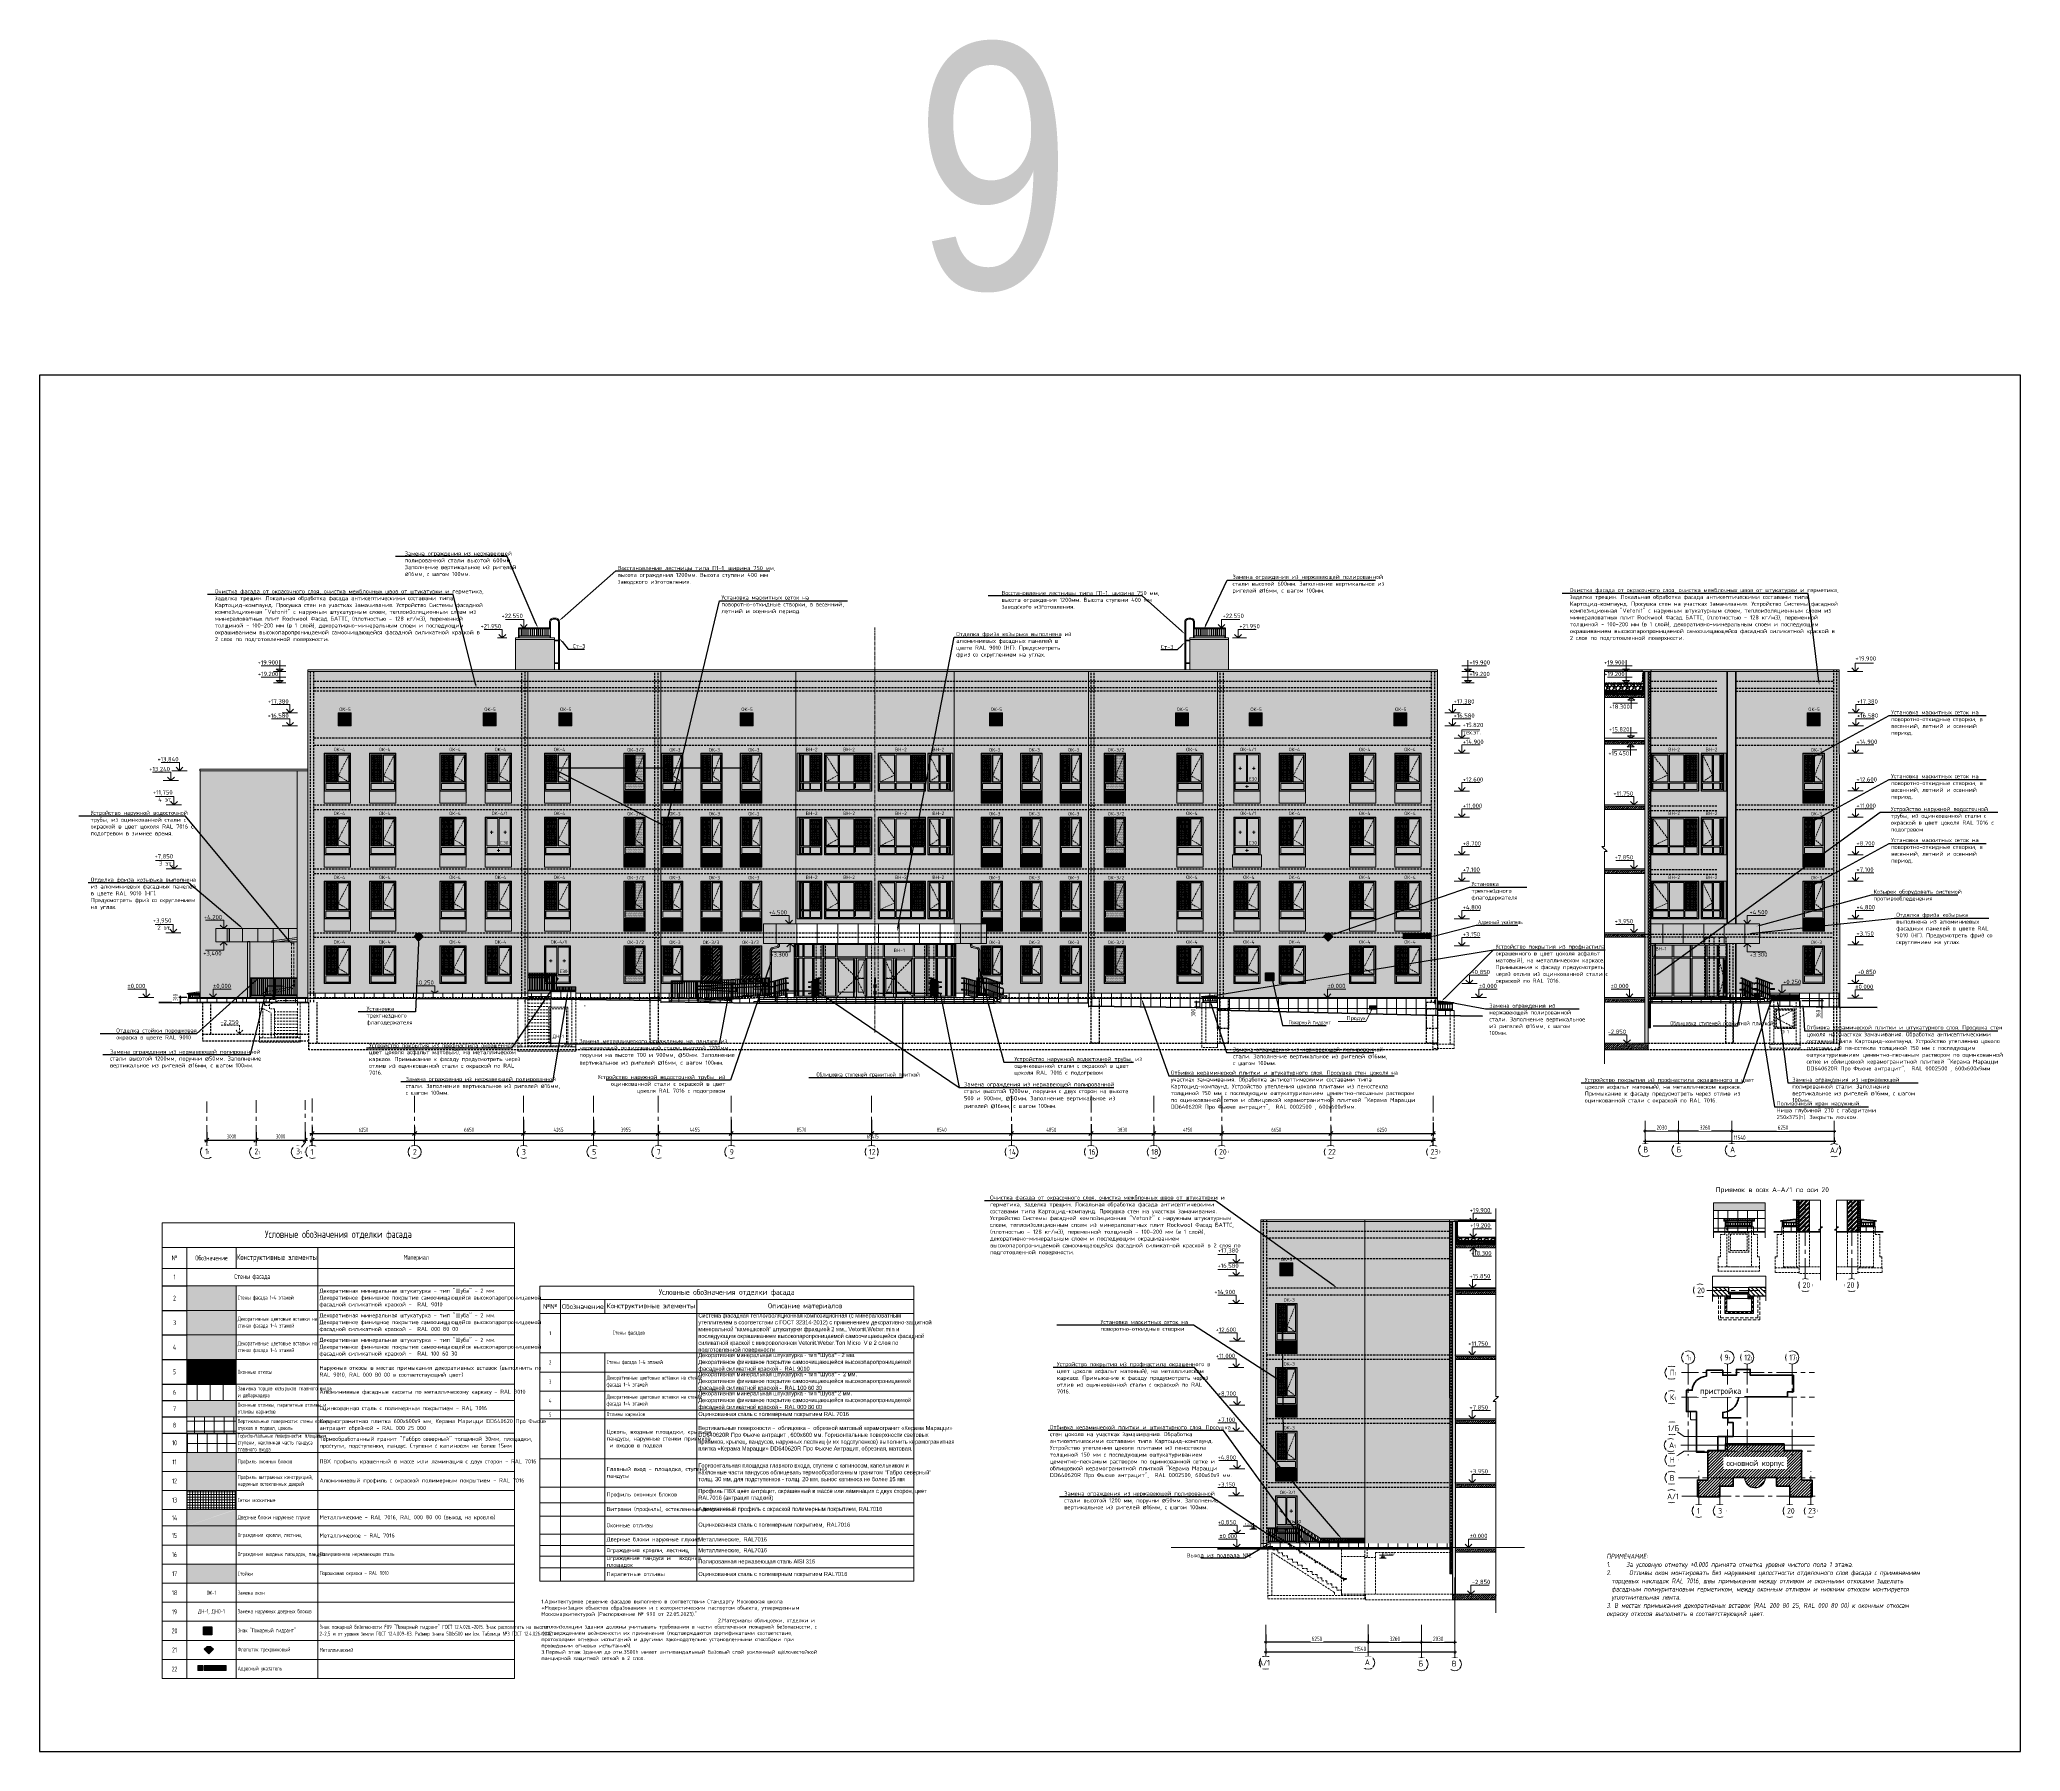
# Model space of a CAD drawing. Header units: millimetres. Extents: x -136099598 to 9192475, y 0 to 779331.
# Drawn here: x -366572 to -245673, y 242529 to 347021 of the extents above; entities that cross this region are included whole.
import ezdxf
from ezdxf import colors
from ezdxf.entities.mleader import LeaderData, LeaderLine
from ezdxf.math import Vec2, Vec3

# ---------------------------------------------------------------- set-up
doc = ezdxf.new("R2010")
doc.units = ezdxf.units.MM
doc.header["$MEASUREMENT"] = 0
for name, pattern in [('01_base$0$DASHED2', [0.375, 0.25, -0.125]), ('ADSK_Невидимые', [5, 3, -2]), ('ADSK_Штрих_ш2 п1_5', [4.5, 3, -1.5]), ('ADSK_Штрих_ш3 п1_5', [4.5, 3, -1.5]), ('ADSK_Штриховая_ш2 п1', [3, 2, -1]), ('CENTER', [2, 1.25, -0.25, 0.25, -0.25]), ('DASHED', [19.05, 12.7, -6.35]), ('DASHED2', [9.525, 6.35, -3.175])]:
    doc.linetypes.add(name, pattern=pattern)
doc.layers.get('0').update_dxf_attribs({"color": 250, "lineweight": 9})
doc.layers.get('Defpoints').update_dxf_attribs({"color": 8})
for name, color, linetype, lineweight, true_color in [('!!!_Фасад_RAL7016', 7, 'Continuous', 0, 0x383e42), ('!_Окно_00_Штрих_Стекло', 7, 'Continuous', 0, 0x737373), ('!_Фасад_Штрих_Син', 7, 'Continuous', 5, 0x86d5d5), ('RAL 000 80 00', 7, 'Continuous', 0, 0xb9b8b6), ('RAL 100 6030', 7, 'Continuous', 0, 0x989057), ('RAL 7016', 7, 'Continuous', 0, 0x383e42), ('RAL 90 10', 7, 'Continuous', 0, 0xf1ece1), ('RAL 9010', 7, 'Continuous', 9, 0xf7f9ef)]:
    doc.layers.add(name, color=color, linetype=linetype, lineweight=lineweight, true_color=true_color)
for name, color, linetype, lineweight in [('!_Цоколь', 7, 'Continuous', 0), ('24_Фасад_разрез_тонкая', 7, 'Continuous', 9), ('_NEW HATCH', 5, 'Continuous', 0), ('_NEW LINES', 5, 'Continuous', 9), ('_STAMP', 250, 'Continuous', 30), ('_TEXT', 189, 'Continuous', 30), ('_ОКНА', 7, 'Continuous', 13), ('_Фасад', 7, 'Continuous', 9), ('АПР_Примечание', 250, 'Continuous', 9), ('АР-Выноски', 5, 'Continuous', 5), ('АР.РД_Выноски', 174, 'Continuous', 9), ('АР_Витраж', 4, 'Continuous', 15), ('АР_Лестницы ограждения', 86, 'Continuous', 13), ('АР_МосжилНии_Стены', 202, 'Continuous', 30), ('АР_Навесной фасад', 5, 'Continuous', 5), ('АР_Окна', 4, 'Continuous', 0), ('АР_Оси', 193, 'Continuous', 9), ('АР_Оси размеры', 164, 'Continuous', 9), ('АР_Сущ Несущая стена', 202, 'Continuous', 30), ('АР_тонкая линия', 250, 'Continuous', 0), ('АР_Утеплитель', 250, 'Continuous', 9), ('АР_Штриховка кирпич', 250, 'Continuous', 9), ('АР_Штриховка монолит', 250, 'Continuous', 9), ('Водосточная система_Ном._пера__120', 7, 'Continuous', 5), ('Конструктив - Крыльца', 107, 'Continuous', 15), ('ОБОРУДОВАНИЕ', 253, 'Continuous', 5), ('Ограждение', 250, 'Continuous', 9), ('Панель', 7, 'Continuous', 9), ('Перекрытия', 7, 'Continuous', 9), ('Подвал', 250, 'ADSK_Штриховая_ш2 п1', 30), ('пунктир', 251, 'Continuous', 13), ('СПДС_+АР_Стены', 250, 'Continuous', 20), ('СТЕНЫ кирпич ЛИДЕР', 250, 'Continuous', 15), ('Фасад_тонкие', 7, 'Continuous', 5), ('фасады', 7, 'Continuous', 9), ('Штриховка', 7, 'Continuous', 5), ('Штриховка в сечении', 7, 'Continuous', 18)]:
    doc.layers.add(name, color=color, linetype=linetype, lineweight=lineweight)
for name, color, linetype in [('!Рамки Штампы', 7, 'Continuous'), ('_RAMKA', 7, 'Continuous'), ('PDF _0', 7, 'Continuous'), ('PDF _PDF _0', 7, 'Continuous'), ('PDF _Текст', 7, 'Continuous'), ('АР_новое окно', 160, 'Continuous'), ('АР_Таблицы', 250, 'Continuous'), ('Фасадные указатели', 7, 'Continuous')]:
    doc.layers.add(name, color=color, linetype=linetype)
doc.styles.add('Arial', font='ARIALN.TTF')
doc.styles.add('GOST Common_2', font='', dxfattribs={"width": 0.9, "height": 250})
doc.styles.add('GOST-2.304_Type-B', font='')
doc.styles.add('ICOCPEUR', font='isocpeur.ttf')
doc.styles.add('ISOCPEUR', font='isocpeur.ttf', dxfattribs={"width": 0.7})
doc.styles.add('ISOCPEUR_2', font='isocpeur.ttf', dxfattribs={"width": 0.9, "height": 300})
doc.styles.add('PDF ISOCPEUR', font='isocpeur.ttf')
doc.styles.get("Standard").update_dxf_attribs({"font": 'isocpeur.ttf'})
doc.styles.add('Архитектурный размер', font='isocpeur.ttf', dxfattribs={"width": 0.8, "oblique": 8})
doc.styles.add('Архитектурный_разм', font='isocpeur.ttf', dxfattribs={"width": 0.8})
doc.styles.add('ГОСТ 2.304', font='isocpeur.ttf', dxfattribs={"width": 0.7})
doc.styles.add('стиль1', font='arial.ttf', dxfattribs={"width": 0.9, "height": 300})
doc.styles.get('GOST Common_2').set_extended_font_data('GOST Common')
doc.styles.get('GOST-2.304_Type-B').set_extended_font_data('GOST Common')
doc.dimstyles.new('R_100', dxfattribs={"dimtxt": 270, "dimasz": 120, "dimexe": 100, "dimexo": 100, "dimgap": 80, "dimtad": 1, "dimdec": 0, "dimrnd": 5, "dimzin": 0, "dimdsep": 46, "dimtxsty": 'ISOCPEUR', "dimblk": 'ARCHTICK', "dimcen": 100, "dimdle": 100, "dimclrd": 256, "dimclre": 256, "dimclrt": 256, "dimadec": 0, "dimazin": 0, "dimtfac": 2, "dimtdec": 0, "dimtofl": 0, "dimtmove": 1, "dimatfit": 3, "dimfxl": 1, "dimtvp": 3, "dimtfill": 1, "dimtolj": 1, "dimtzin": 0, "dimarcsym": 0})
doc.dimstyles.new('СПДС', dxfattribs={"dimscale": 100, "dimtxt": 2.5, "dimasz": 2.5, "dimexe": 1.5, "dimexo": 0, "dimgap": 1, "dimtad": 1, "dimdec": 0, "dimrnd": 1, "dimtxsty": 'ГОСТ 2.304', "dimblk": 'OBLIQUE', "dimcen": 2.5, "dimdle": 1.5, "dimadec": 0, "dimazin": 2, "dimtfac": 0.75, "dimtdec": 0, "dimtmove": 1, "dimatfit": 3, "dimfxl": 1, "dimtolj": 1, "dimarcsym": 1})
pattern_1 = [(90, (541247.05, -120), (-600, 1e-13), []), (180, (541247.05, -120), (-2e-13, -600), [])]
pattern_2 = [(45, (18.44, 0), (-61.871843, 61.871843), []), (135, (18.44, 0), (-61.871843, -61.871843), [])]

# ---------------------------------------------------------------- blocks, each defined once
blk = doc.blocks.new('_Oblique')
at = {"color": 0, "linetype": 'ByBlock', "lineweight": -2}
blk.add_line((-0.5, -0.5), (0.5, 0.5), dxfattribs=at)
blk = doc.blocks.new('*D312')
at = {"layer": 'Defpoints', "color": 0, "ltscale": 100, "transparency": 16777216}
for p in [(-346742, 54557), (-340492, 54557), (-340492, 54147)]:
    blk.add_point(p, dxfattribs=at)
at = {"layer": 'АР_Оси размеры', "color": 0, "lineweight": -2, "ltscale": 100, "transparency": 16777216}
for p, q in [((-346742, 54557), (-346742, 53997)), ((-340492, 54557), (-340492, 53997)), ((-346892, 54147), (-340342, 54147))]:
    blk.add_line(p, q, dxfattribs=at)
at = {"layer": 'АР_Оси размеры', "color": 0, "lineweight": -2, "ltscale": 100, "transparency": 16777216, "xscale": 250, "yscale": 250, "zscale": 250, "rotation": 180}
blk.add_blockref('_Oblique', (-346742, 54147), dxfattribs=at)
at = {"layer": 'АР_Оси размеры', "color": 0, "lineweight": -2, "ltscale": 100, "transparency": 16777216, "xscale": 250, "yscale": 250, "zscale": 250}
blk.add_blockref('_Oblique', (-340492, 54147), dxfattribs=at)
at = {"layer": 'АР_Оси размеры', "color": 0, "ltscale": 100, "transparency": 16777216, "insert": (-343617, 54372), "char_height": 250, "attachment_point": 5, "style": 'ГОСТ 2.304'}
blk.add_mtext('\\A1;6250', dxfattribs=at)
blk = doc.blocks.new('*D313')
at = {"layer": 'Defpoints', "color": 0, "ltscale": 100, "transparency": 16777216}
for p in [(-340492, 54557), (-333842, 54971), (-333842, 54147)]:
    blk.add_point(p, dxfattribs=at)
at = {"layer": 'АР_Оси размеры', "color": 0, "lineweight": -2, "ltscale": 100, "transparency": 16777216}
for p, q in [((-340492, 54557), (-340492, 53997)), ((-333842, 54971), (-333842, 53997)), ((-340642, 54147), (-333692, 54147))]:
    blk.add_line(p, q, dxfattribs=at)
at = {"layer": 'АР_Оси размеры', "color": 0, "lineweight": -2, "ltscale": 100, "transparency": 16777216, "xscale": 250, "yscale": 250, "zscale": 250, "rotation": 180}
blk.add_blockref('_Oblique', (-340492, 54147), dxfattribs=at)
at = {"layer": 'АР_Оси размеры', "color": 0, "lineweight": -2, "ltscale": 100, "transparency": 16777216, "xscale": 250, "yscale": 250, "zscale": 250}
blk.add_blockref('_Oblique', (-333842, 54147), dxfattribs=at)
at = {"layer": 'АР_Оси размеры', "color": 0, "ltscale": 100, "transparency": 16777216, "insert": (-337167, 54372), "char_height": 250, "attachment_point": 5, "style": 'ГОСТ 2.304'}
blk.add_mtext('\\A1;6650', dxfattribs=at)
blk = doc.blocks.new('*D314')
at = {"layer": 'Defpoints', "color": 0, "ltscale": 100, "transparency": 16777216}
for p in [(-333842, 54971), (-329577, 54971), (-329577, 54147)]:
    blk.add_point(p, dxfattribs=at)
at = {"layer": 'АР_Оси размеры', "color": 0, "lineweight": -2, "ltscale": 100, "transparency": 16777216}
for p, q in [((-333842, 54971), (-333842, 53997)), ((-329577, 54971), (-329577, 53997)), ((-333992, 54147), (-329427, 54147))]:
    blk.add_line(p, q, dxfattribs=at)
at = {"layer": 'АР_Оси размеры', "color": 0, "lineweight": -2, "ltscale": 100, "transparency": 16777216, "xscale": 250, "yscale": 250, "zscale": 250, "rotation": 180}
blk.add_blockref('_Oblique', (-333842, 54147), dxfattribs=at)
at = {"layer": 'АР_Оси размеры', "color": 0, "lineweight": -2, "ltscale": 100, "transparency": 16777216, "xscale": 250, "yscale": 250, "zscale": 250}
blk.add_blockref('_Oblique', (-329577, 54147), dxfattribs=at)
at = {"layer": 'АР_Оси размеры', "color": 0, "ltscale": 100, "transparency": 16777216, "insert": (-331710, 54372), "char_height": 250, "attachment_point": 5, "style": 'ГОСТ 2.304'}
blk.add_mtext('\\A1;4265', dxfattribs=at)
blk = doc.blocks.new('*D315')
at = {"layer": 'Defpoints', "color": 0, "ltscale": 100, "transparency": 16777216}
for p in [(-329577, 54971), (-325622, 54670), (-325622, 54147)]:
    blk.add_point(p, dxfattribs=at)
at = {"layer": 'АР_Оси размеры', "color": 0, "lineweight": -2, "ltscale": 100, "transparency": 16777216}
for p, q in [((-329577, 54971), (-329577, 53997)), ((-325622, 54670), (-325622, 53997)), ((-329727, 54147), (-325472, 54147))]:
    blk.add_line(p, q, dxfattribs=at)
at = {"layer": 'АР_Оси размеры', "color": 0, "lineweight": -2, "ltscale": 100, "transparency": 16777216, "xscale": 250, "yscale": 250, "zscale": 250, "rotation": 180}
blk.add_blockref('_Oblique', (-329577, 54147), dxfattribs=at)
at = {"layer": 'АР_Оси размеры', "color": 0, "lineweight": -2, "ltscale": 100, "transparency": 16777216, "xscale": 250, "yscale": 250, "zscale": 250}
blk.add_blockref('_Oblique', (-325622, 54147), dxfattribs=at)
at = {"layer": 'АР_Оси размеры', "color": 0, "ltscale": 100, "transparency": 16777216, "insert": (-327600, 54372), "char_height": 250, "attachment_point": 5, "style": 'ГОСТ 2.304'}
blk.add_mtext('\\A1;3955', dxfattribs=at)
blk = doc.blocks.new('*D316')
at = {"layer": 'Defpoints', "color": 0, "ltscale": 100, "transparency": 16777216}
for p in [(-325622, 54670), (-321167, 54989), (-321167, 54147)]:
    blk.add_point(p, dxfattribs=at)
at = {"layer": 'АР_Оси размеры', "color": 0, "lineweight": -2, "ltscale": 100, "transparency": 16777216}
for p, q in [((-325622, 54670), (-325622, 53997)), ((-321167, 54989), (-321167, 53997)), ((-325772, 54147), (-321017, 54147))]:
    blk.add_line(p, q, dxfattribs=at)
at = {"layer": 'АР_Оси размеры', "color": 0, "lineweight": -2, "ltscale": 100, "transparency": 16777216, "xscale": 250, "yscale": 250, "zscale": 250, "rotation": 180}
blk.add_blockref('_Oblique', (-325622, 54147), dxfattribs=at)
at = {"layer": 'АР_Оси размеры', "color": 0, "lineweight": -2, "ltscale": 100, "transparency": 16777216, "xscale": 250, "yscale": 250, "zscale": 250}
blk.add_blockref('_Oblique', (-321167, 54147), dxfattribs=at)
at = {"layer": 'АР_Оси размеры', "color": 0, "ltscale": 100, "transparency": 16777216, "insert": (-323395, 54372), "char_height": 250, "attachment_point": 5, "style": 'ГОСТ 2.304'}
blk.add_mtext('\\A1;4455', dxfattribs=at)
blk = doc.blocks.new('*D317')
at = {"layer": 'Defpoints', "color": 0, "ltscale": 100, "transparency": 16777216}
for p in [(-321167, 54989), (-312597, 54989), (-312597, 54147)]:
    blk.add_point(p, dxfattribs=at)
at = {"layer": 'АР_Оси размеры', "color": 0, "lineweight": -2, "ltscale": 100, "transparency": 16777216}
for p, q in [((-321167, 54989), (-321167, 53997)), ((-312597, 54989), (-312597, 53997)), ((-321317, 54147), (-312447, 54147))]:
    blk.add_line(p, q, dxfattribs=at)
at = {"layer": 'АР_Оси размеры', "color": 0, "lineweight": -2, "ltscale": 100, "transparency": 16777216, "xscale": 250, "yscale": 250, "zscale": 250, "rotation": 180}
blk.add_blockref('_Oblique', (-321167, 54147), dxfattribs=at)
at = {"layer": 'АР_Оси размеры', "color": 0, "lineweight": -2, "ltscale": 100, "transparency": 16777216, "xscale": 250, "yscale": 250, "zscale": 250}
blk.add_blockref('_Oblique', (-312597, 54147), dxfattribs=at)
at = {"layer": 'АР_Оси размеры', "color": 0, "ltscale": 100, "transparency": 16777216, "insert": (-316882, 54372), "char_height": 250, "attachment_point": 5, "style": 'ГОСТ 2.304'}
blk.add_mtext('\\A1;8570', dxfattribs=at)
blk = doc.blocks.new('*D318')
at = {"layer": 'Defpoints', "color": 0, "ltscale": 100, "transparency": 16777216}
for p in [(-312597, 54989), (-304057, 54721), (-304057, 54147)]:
    blk.add_point(p, dxfattribs=at)
at = {"layer": 'АР_Оси размеры', "color": 0, "lineweight": -2, "ltscale": 100, "transparency": 16777216}
for p, q in [((-312597, 54989), (-312597, 53997)), ((-304057, 54721), (-304057, 53997)), ((-312747, 54147), (-303907, 54147))]:
    blk.add_line(p, q, dxfattribs=at)
at = {"layer": 'АР_Оси размеры', "color": 0, "lineweight": -2, "ltscale": 100, "transparency": 16777216, "xscale": 250, "yscale": 250, "zscale": 250, "rotation": 180}
blk.add_blockref('_Oblique', (-312597, 54147), dxfattribs=at)
at = {"layer": 'АР_Оси размеры', "color": 0, "lineweight": -2, "ltscale": 100, "transparency": 16777216, "xscale": 250, "yscale": 250, "zscale": 250}
blk.add_blockref('_Oblique', (-304057, 54147), dxfattribs=at)
at = {"layer": 'АР_Оси размеры', "color": 0, "ltscale": 100, "transparency": 16777216, "insert": (-308327, 54372), "char_height": 250, "attachment_point": 5, "style": 'ГОСТ 2.304'}
blk.add_mtext('\\A1;8540', dxfattribs=at)
blk = doc.blocks.new('*D319')
at = {"layer": 'Defpoints', "color": 0, "ltscale": 100, "transparency": 16777216}
for p in [(-299207, 54721), (-295377, 54569), (-295377, 54147)]:
    blk.add_point(p, dxfattribs=at)
at = {"layer": 'АР_Оси размеры', "color": 0, "lineweight": -2, "ltscale": 100, "transparency": 16777216}
for p, q in [((-299207, 54721), (-299207, 53997)), ((-295377, 54569), (-295377, 53997)), ((-299357, 54147), (-295227, 54147))]:
    blk.add_line(p, q, dxfattribs=at)
at = {"layer": 'АР_Оси размеры', "color": 0, "lineweight": -2, "ltscale": 100, "transparency": 16777216, "xscale": 250, "yscale": 250, "zscale": 250, "rotation": 180}
blk.add_blockref('_Oblique', (-299207, 54147), dxfattribs=at)
at = {"layer": 'АР_Оси размеры', "color": 0, "lineweight": -2, "ltscale": 100, "transparency": 16777216, "xscale": 250, "yscale": 250, "zscale": 250}
blk.add_blockref('_Oblique', (-295377, 54147), dxfattribs=at)
at = {"layer": 'АР_Оси размеры', "color": 0, "ltscale": 100, "transparency": 16777216, "insert": (-297292, 54372), "char_height": 250, "attachment_point": 5, "style": 'ГОСТ 2.304'}
blk.add_mtext('\\A1;3830', dxfattribs=at)
blk = doc.blocks.new('*D320')
at = {"layer": 'Defpoints', "color": 0, "ltscale": 100, "transparency": 16777216}
for p in [(-295377, 54569), (-291227, 54569), (-291227, 54147)]:
    blk.add_point(p, dxfattribs=at)
at = {"layer": 'АР_Оси размеры', "color": 0, "lineweight": -2, "ltscale": 100, "transparency": 16777216}
for p, q in [((-295377, 54569), (-295377, 53997)), ((-291227, 54569), (-291227, 53997)), ((-295527, 54147), (-291077, 54147))]:
    blk.add_line(p, q, dxfattribs=at)
at = {"layer": 'АР_Оси размеры', "color": 0, "lineweight": -2, "ltscale": 100, "transparency": 16777216, "xscale": 250, "yscale": 250, "zscale": 250, "rotation": 180}
blk.add_blockref('_Oblique', (-295377, 54147), dxfattribs=at)
at = {"layer": 'АР_Оси размеры', "color": 0, "lineweight": -2, "ltscale": 100, "transparency": 16777216, "xscale": 250, "yscale": 250, "zscale": 250}
blk.add_blockref('_Oblique', (-291227, 54147), dxfattribs=at)
at = {"layer": 'АР_Оси размеры', "color": 0, "ltscale": 100, "transparency": 16777216, "insert": (-293302, 54372), "char_height": 250, "attachment_point": 5, "style": 'ГОСТ 2.304'}
blk.add_mtext('\\A1;4150', dxfattribs=at)
blk = doc.blocks.new('*D321')
at = {"layer": 'Defpoints', "color": 0, "ltscale": 100, "transparency": 16777216}
for p in [(-291227, 54569), (-284577, 54569), (-284577, 54147)]:
    blk.add_point(p, dxfattribs=at)
at = {"layer": 'АР_Оси размеры', "color": 0, "lineweight": -2, "ltscale": 100, "transparency": 16777216}
for p, q in [((-291227, 54569), (-291227, 53997)), ((-284577, 54569), (-284577, 53997)), ((-291377, 54147), (-284427, 54147))]:
    blk.add_line(p, q, dxfattribs=at)
at = {"layer": 'АР_Оси размеры', "color": 0, "lineweight": -2, "ltscale": 100, "transparency": 16777216, "xscale": 250, "yscale": 250, "zscale": 250, "rotation": 180}
blk.add_blockref('_Oblique', (-291227, 54147), dxfattribs=at)
at = {"layer": 'АР_Оси размеры', "color": 0, "lineweight": -2, "ltscale": 100, "transparency": 16777216, "xscale": 250, "yscale": 250, "zscale": 250}
blk.add_blockref('_Oblique', (-284577, 54147), dxfattribs=at)
at = {"layer": 'АР_Оси размеры', "color": 0, "ltscale": 100, "transparency": 16777216, "insert": (-287902, 54372), "char_height": 250, "attachment_point": 5, "style": 'ГОСТ 2.304'}
blk.add_mtext('\\A1;6650', dxfattribs=at)
blk = doc.blocks.new('*D322')
at = {"layer": 'Defpoints', "color": 0, "ltscale": 100, "transparency": 16777216}
for p in [(-284577, 54569), (-278327, 54809), (-278327, 54147)]:
    blk.add_point(p, dxfattribs=at)
at = {"layer": 'АР_Оси размеры', "color": 0, "lineweight": -2, "ltscale": 100, "transparency": 16777216}
for p, q in [((-284577, 54569), (-284577, 53997)), ((-278327, 54809), (-278327, 53997)), ((-284727, 54147), (-278177, 54147))]:
    blk.add_line(p, q, dxfattribs=at)
at = {"layer": 'АР_Оси размеры', "color": 0, "lineweight": -2, "ltscale": 100, "transparency": 16777216, "xscale": 250, "yscale": 250, "zscale": 250, "rotation": 180}
blk.add_blockref('_Oblique', (-284577, 54147), dxfattribs=at)
at = {"layer": 'АР_Оси размеры', "color": 0, "lineweight": -2, "ltscale": 100, "transparency": 16777216, "xscale": 250, "yscale": 250, "zscale": 250}
blk.add_blockref('_Oblique', (-278327, 54147), dxfattribs=at)
at = {"layer": 'АР_Оси размеры', "color": 0, "ltscale": 100, "transparency": 16777216, "insert": (-281452, 54372), "char_height": 250, "attachment_point": 5, "style": 'ГОСТ 2.304'}
blk.add_mtext('\\A1;6250', dxfattribs=at)
blk = doc.blocks.new('*D323')
at = {"layer": 'Defpoints', "color": 0, "ltscale": 100, "transparency": 16777216}
for p in [(-304057, 54721), (-299207, 54721), (-299207, 54147)]:
    blk.add_point(p, dxfattribs=at)
at = {"layer": 'АР_Оси размеры', "color": 0, "lineweight": -2, "ltscale": 100, "transparency": 16777216}
for p, q in [((-304057, 54721), (-304057, 53997)), ((-299207, 54721), (-299207, 53997)), ((-304207, 54147), (-299057, 54147))]:
    blk.add_line(p, q, dxfattribs=at)
at = {"layer": 'АР_Оси размеры', "color": 0, "lineweight": -2, "ltscale": 100, "transparency": 16777216, "xscale": 250, "yscale": 250, "zscale": 250, "rotation": 180}
blk.add_blockref('_Oblique', (-304057, 54147), dxfattribs=at)
at = {"layer": 'АР_Оси размеры', "color": 0, "lineweight": -2, "ltscale": 100, "transparency": 16777216, "xscale": 250, "yscale": 250, "zscale": 250}
blk.add_blockref('_Oblique', (-299207, 54147), dxfattribs=at)
at = {"layer": 'АР_Оси размеры', "color": 0, "ltscale": 100, "transparency": 16777216, "insert": (-301632, 54372), "char_height": 250, "attachment_point": 5, "style": 'ГОСТ 2.304'}
blk.add_mtext('\\A1;4850', dxfattribs=at)
blk = doc.blocks.new('*D324')
at = {"layer": 'Defpoints', "color": 0, "ltscale": 100, "transparency": 16777216}
for p in [(-346742, 53419), (-278327, 53745), (-278327, 53419)]:
    blk.add_point(p, dxfattribs=at)
at = {"layer": 'АР_Оси размеры', "color": 0, "lineweight": -2, "ltscale": 100, "transparency": 16777216}
for p, q in [((-346892, 53745), (-278177, 53745)), ((-346742, 53419), (-346742, 53895)), ((-278327, 53419), (-278327, 53895))]:
    blk.add_line(p, q, dxfattribs=at)
at = {"layer": 'АР_Оси размеры', "color": 0, "lineweight": -2, "ltscale": 100, "transparency": 16777216, "xscale": 250, "yscale": 250, "zscale": 250, "rotation": 180}
blk.add_blockref('_Oblique', (-346742, 53745), dxfattribs=at)
at = {"layer": 'АР_Оси размеры', "color": 0, "lineweight": -2, "ltscale": 100, "transparency": 16777216, "xscale": 250, "yscale": 250, "zscale": 250}
blk.add_blockref('_Oblique', (-278327, 53745), dxfattribs=at)
at = {"layer": 'АР_Оси размеры', "color": 0, "ltscale": 100, "transparency": 16777216, "insert": (-312535, 53970), "char_height": 250, "attachment_point": 5, "style": 'ГОСТ 2.304'}
blk.add_mtext('\\A1;68415', dxfattribs=at)
blk = doc.blocks.new('A$C291afce0')
at = {"layer": 'PDF _0', "lineweight": 0}
blk.add_lwpolyline([(-6792, 578), (6807, 578), (6807, -622), (-6792, -622)], close=True, dxfattribs=at)
for points in [[(-6792, -622), (-6792, 578)], [(6807, -622), (6807, 578)]]:
    blk.add_lwpolyline(points, dxfattribs=at)
blk = doc.blocks.new('A$Cb9b29b39')
at = {"layer": '!_Окно_00_Штрих_Стекло'}
h = blk.add_hatch(color=256, dxfattribs=at)
h.dxf.hatch_style = 1
h.set_gradient(color1=(70, 92, 124), color2=(219, 225, 235), name='CURVED')
h.paths.add_polyline_path([(105, 2196), (601, 2196), (601, 564), (105, 564)])
h.paths.add_polyline_path([(1208, 2196), (707, 2195), (707, 563), (1208, 564)])
h.paths.add_polyline_path([(90, 460), (1222, 458), (1221, 89), (90, 91)])
at = {"layer": 'PDF _PDF _0', "lineweight": 0, "true_color": 0x636466}
h = blk.add_hatch(dxfattribs=at)
h.set_pattern_fill('ANSI37', color=251, scale=600, angle=135)
h.paths.add_polyline_path([(601, 564), (601, 2197), (105, 2196), (105, 563)])
at = {"layer": 'RAL 7016'}
h = blk.add_hatch(color=256, dxfattribs=at)
h.dxf.hatch_style = 1
h.paths.add_polyline_path([(1312, 2301), (0, 2301), (0, 0), (1312, 0)])
h.paths.add_polyline_path([(707, 2196), (1207, 2196), (1208, 564), (707, 563)], flags=16)
h.paths.add_polyline_path([(601, 2196), (601, 564), (105, 564), (105, 2196)], flags=16)
h.paths.add_polyline_path([(1222, 458), (1222, 89), (90, 91), (90, 460)], flags=16)
at = {"layer": 'PDF _0', "linetype": 'ADSK_Штриховая_ш2 п1', "lineweight": 0, "ltscale": 50}
for points in [[(601, 548), (355, 2213), (89, 548), (601, 935), (89, 2213)], [(711, 548), (969, 548), (1223, 548), (711, 935), (1223, 2213)]]:
    blk.add_lwpolyline(points, dxfattribs=at)
at = {"layer": 'PDF _PDF _0', "lineweight": 0}
for points in [[(0, 0), (1312, 0), (1312, 2301), (0, 2301)], [(20, 18), (1292, 18), (1292, 2281), (20, 2281)], [(89, 548), (621, 548), (621, 2213), (89, 2213)], [(105, 563), (601, 564), (601, 2197), (105, 2196)], [(1223, 548), (691, 548), (691, 2213), (1223, 2213)], [(707, 563), (1208, 564), (1208, 2197), (707, 2196)], [(1222, 88), (90, 92), (90, 459), (1222, 459)]]:
    blk.add_lwpolyline(points, close=True, dxfattribs=at)
at = {"layer": 'PDF _Текст', "lineweight": 0, "insert": (490, 2409), "char_height": 210, "attachment_point": 7, "style": 'PDF ISOCPEUR'}
blk.add_mtext('ОК-3', dxfattribs=at)
blk = doc.blocks.new('A$Cbb492947')
at = {"layer": '!_Окно_00_Штрих_Стекло'}
h = blk.add_hatch(color=256, dxfattribs=at)
h.dxf.hatch_style = 1
h.set_gradient(color1=(70, 92, 124), color2=(219, 225, 235), name='CURVED')
h.paths.add_polyline_path([(1493, 89), (1493, 2213), (90, 2212), (90, 88)])
at = {"layer": 'PDF _PDF _0', "lineweight": 0, "true_color": 0x636466}
h = blk.add_hatch(dxfattribs=at)
h.set_pattern_fill('ANSI37', color=251, scale=600, angle=135)
h.paths.add_polyline_path([(746, 564), (746, 2197), (105, 2196), (105, 563)])
at = {"layer": 'RAL 7016'}
h = blk.add_hatch(color=256, dxfattribs=at)
h.dxf.hatch_style = 1
h.paths.add_polyline_path([(1602, 2301), (0, 2301), (0, 0), (1602, 0)])
h.paths.add_polyline_path([(852, 2196), (1493, 2196), (1493, 564), (852, 563)], flags=16)
h.paths.add_polyline_path([(746, 2196), (746, 564), (105, 563), (105, 2196)], flags=16)
h.paths.add_polyline_path([(1512, 459), (1512, 88), (90, 88), (90, 459)], flags=16)
at = {"layer": 'PDF _0', "linetype": 'ADSK_Штриховая_ш2 п1', "lineweight": 0, "ltscale": 50}
for points in [[(766, 552), (427, 2213), (89, 548), (746, 935), (89, 2213)], [(856, 548), (1114, 548), (1513, 548), (856, 935), (1513, 2213)]]:
    blk.add_lwpolyline(points, dxfattribs=at)
at = {"layer": 'PDF _PDF _0', "lineweight": 0}
for points in [[(0, 0), (1602, 0), (1602, 2301), (0, 2301)], [(20, 20), (1582, 20), (1582, 2281), (20, 2281)], [(89, 548), (766, 548), (766, 2213), (89, 2213)], [(105, 563), (746, 564), (746, 2196), (105, 2196)], [(1513, 548), (836, 548), (836, 2213), (1513, 2213)], [(852, 563), (1493, 564), (1493, 2196), (852, 2196)], [(1512, 88), (90, 88), (90, 459), (1512, 459)]]:
    blk.add_lwpolyline(points, close=True, dxfattribs=at)
at = {"layer": 'PDF _Текст', "lineweight": 0, "insert": (574, 2429), "char_height": 210, "attachment_point": 7, "style": 'PDF ISOCPEUR'}
blk.add_mtext('ОК-4', dxfattribs=at)
blk = doc.blocks.new('A$C51732155')
at = {"layer": '!_Окно_00_Штрих_Стекло'}
h = blk.add_hatch(color=256, dxfattribs=at)
h.dxf.hatch_style = 1
h.set_gradient(color1=(70, 92, 124), color2=(219, 225, 235), name='CURVED')
h.paths.add_polyline_path([(104, 106), (693, 106), (693, 695), (104, 695)])
at = {"layer": 'RAL 7016', "ltscale": 100, "transparency": 33554687}
h = blk.add_hatch(color=256, dxfattribs=at)
h.dxf.hatch_style = 1
h.paths.add_polyline_path([(798, 798), (0, 798), (0, 0), (798, 0)])
h.paths.add_polyline_path([(693, 695), (693, 106), (104, 106), (104, 695)], flags=16)
at = {"layer": 'PDF _0', "lineweight": 0}
blk.add_lwpolyline([(89, 710), (708, 710), (709, 92), (89, 92)], close=True, dxfattribs=at)
at = {"layer": 'PDF _0', "linetype": 'ADSK_Штриховая_ш2 п1', "lineweight": 0, "ltscale": 50}
blk.add_lwpolyline([(104, 106), (693, 401), (104, 695)], dxfattribs=at)
at = {"layer": 'PDF _PDF _0', "lineweight": 0}
for points in [[(0, 0), (798, 0), (798, 798), (0, 798)], [(20, 20), (778, 20), (778, 778), (20, 778)], [(693, 106), (104, 106), (104, 695), (693, 695)]]:
    blk.add_lwpolyline(points, close=True, dxfattribs=at)
at = {"layer": 'PDF _Текст', "lineweight": 0, "insert": (81, 902), "char_height": 210, "attachment_point": 7, "style": 'PDF ISOCPEUR'}
blk.add_mtext('ОК-5', dxfattribs=at)
blk = doc.blocks.new('*D414')
at = {"layer": 'Defpoints', "color": 0, "ltscale": 100, "transparency": 16777216}
for p in [(-356362, 280324), (-353362, 280324), (-353362, 279846)]:
    blk.add_point(p, dxfattribs=at)
at = {"layer": 'АР_Оси размеры', "color": 0, "lineweight": -2, "ltscale": 100, "transparency": 16777216}
for p, q in [((-356512, 279846), (-353212, 279846)), ((-356362, 280324), (-356362, 279696)), ((-353362, 280324), (-353362, 279696))]:
    blk.add_line(p, q, dxfattribs=at)
at = {"layer": 'АР_Оси размеры', "color": 0, "lineweight": -2, "ltscale": 100, "transparency": 16777216, "xscale": 250, "yscale": 250, "zscale": 250, "rotation": 180}
blk.add_blockref('_Oblique', (-356362, 279846), dxfattribs=at)
at = {"layer": 'АР_Оси размеры', "color": 0, "lineweight": -2, "ltscale": 100, "transparency": 16777216, "xscale": 250, "yscale": 250, "zscale": 250}
blk.add_blockref('_Oblique', (-353362, 279846), dxfattribs=at)
at = {"layer": 'АР_Оси размеры', "color": 0, "ltscale": 100, "transparency": 16777216, "insert": (-354862, 280071), "char_height": 250, "attachment_point": 5, "style": 'ГОСТ 2.304'}
blk.add_mtext('\\A1;3000', dxfattribs=at)
blk = doc.blocks.new('*D415')
at = {"layer": 'Defpoints', "color": 0, "ltscale": 100, "transparency": 16777216}
for p in [(-353362, 280324), (-350362, 280354), (-350362, 279846)]:
    blk.add_point(p, dxfattribs=at)
at = {"layer": 'АР_Оси размеры', "color": 0, "lineweight": -2, "ltscale": 100, "transparency": 16777216}
for p, q in [((-353512, 279846), (-350212, 279846)), ((-353362, 280324), (-353362, 279696)), ((-350362, 280354), (-350362, 279696))]:
    blk.add_line(p, q, dxfattribs=at)
at = {"layer": 'АР_Оси размеры', "color": 0, "lineweight": -2, "ltscale": 100, "transparency": 16777216, "xscale": 250, "yscale": 250, "zscale": 250, "rotation": 180}
blk.add_blockref('_Oblique', (-353362, 279846), dxfattribs=at)
at = {"layer": 'АР_Оси размеры', "color": 0, "lineweight": -2, "ltscale": 100, "transparency": 16777216, "xscale": 250, "yscale": 250, "zscale": 250}
blk.add_blockref('_Oblique', (-350362, 279846), dxfattribs=at)
at = {"layer": 'АР_Оси размеры', "color": 0, "ltscale": 100, "transparency": 16777216, "insert": (-351862, 280071), "char_height": 250, "attachment_point": 5, "style": 'ГОСТ 2.304'}
blk.add_mtext('\\A1;3000', dxfattribs=at)
blk = doc.blocks.new('A$C6c77a45f')
at = {"layer": '!_Окно_00_Штрих_Стекло'}
h = blk.add_hatch(color=256, dxfattribs=at)
h.dxf.hatch_style = 1
h.set_gradient(color1=(70, 92, 124), color2=(219, 225, 235), name='CURVED')
h.paths.add_polyline_path([(474, 63), (1689, 63), (1689, 2186), (479, 2185)])
h = blk.add_hatch(color=256, dxfattribs=at)
h.dxf.hatch_style = 1
h.set_gradient(color1=(70, 92, 124), color2=(219, 225, 235), name='CURVED')
h.paths.add_polyline_path([(2015, 63), (4726, 64), (4726, 2186), (2015, 2186)])
at = {"layer": 'PDF _PDF _0', "lineweight": 0, "true_color": 0x636466}
h = blk.add_hatch(dxfattribs=at)
h.set_pattern_fill('ANSI37', color=251, scale=600, angle=135)
h.paths.add_polyline_path([(1669, 546), (1669, 2166), (1111, 2165), (1111, 546)])
h = blk.add_hatch(dxfattribs=at)
h.set_pattern_fill('ANSI37', color=251, scale=600, angle=135)
h.paths.add_polyline_path([(4711, 526), (4711, 2170), (3809, 2170), (3817, 526)])
at = {"layer": 'RAL 7016'}
h = blk.add_hatch(color=256, dxfattribs=at)
h.dxf.hatch_style = 1
h.paths.add_polyline_path([(1778, 2276), (396, 2276), (396, -25), (1778, -25)])
h.paths.add_polyline_path([(567, 2166), (567, 546), (499, 547), (499, 2166)], flags=16)
h.paths.add_polyline_path([(649, 2186), (1032, 2183), (1032, 526), (649, 527)], flags=16)
h.paths.add_polyline_path([(1111, 2165), (1669, 2166), (1669, 547), (1111, 545)], flags=16)
h.paths.add_polyline_path([(1032, 455), (1032, 63), (479, 63), (479, 456)], flags=16)
h.paths.add_polyline_path([(1091, 455), (1689, 456), (1689, 63), (1091, 63)], flags=16)
h = blk.add_hatch(color=256, dxfattribs=at)
h.dxf.hatch_style = 1
h.paths.add_polyline_path([(4815, 2276), (1927, 2276), (1927, -25), (4815, -25)])
h.paths.add_polyline_path([(2764, 2171), (2764, 541), (2030, 542), (2030, 2172)], flags=16)
h.paths.add_polyline_path([(2846, 2186), (3722, 2186), (3722, 526), (2846, 526)], flags=16)
h.paths.add_polyline_path([(3817, 2171), (4711, 2171), (4711, 526), (3817, 526)], flags=16)
h.paths.add_polyline_path([(2784, 411), (2784, 63), (2015, 63), (2015, 411)], flags=16)
h.paths.add_polyline_path([(2846, 458), (4731, 463), (4731, 63), (2846, 63)], flags=16)
h = blk.add_hatch(color=256, dxfattribs=at)
h.dxf.hatch_style = 1
h.paths.add_polyline_path([(567, 63), (649, 63), (652, 455), (567, 455)])
h = blk.add_hatch(color=256, dxfattribs=at)
h.dxf.hatch_style = 1
h.paths.add_polyline_path([(3722, 63), (3801, 63), (3801, 461), (3722, 461)])
at = {"ltscale": 150}
blk.add_line((3801, 461), (3801, 63), dxfattribs=at)
at = {"layer": 'PDF _0', "linetype": 'ADSK_Штриховая_ш2 п1', "lineweight": 0, "ltscale": 50}
for points in [[(1689, 2186), (1091, 955), (1689, 526), (1091, 2185), (1091, 526)], [(2764, 541), (2397, 542), (2015, 526), (2779, 955), (2015, 2186)], [(4726, 2186), (3801, 955), (4726, 526), (4265, 2186), (3801, 526)]]:
    blk.add_lwpolyline(points, dxfattribs=at)
at = {"layer": 'PDF _PDF _0', "lineweight": 0}
blk.add_line((3801, 2186), (3801, 526), dxfattribs=at)
for points in [[(1778, -25), (396, -25), (396, 2276), (1778, 2276)], [(1758, -5), (416, -5), (416, 2256), (1758, 2256)], [(449, 526), (567, 526), (567, 2186), (449, 2186)], [(499, 547), (567, 546), (567, 2166), (499, 2166)], [(1032, 526), (617, 527), (617, 2187), (1032, 2185)], [(1689, 526), (1091, 526), (1091, 2185), (1689, 2186)], [(1669, 546), (1111, 546), (1111, 2165), (1669, 2166)], [(4815, -25), (1927, -25), (1927, 2276), (4815, 2276)], [(4795, -5), (1947, -5), (1947, 2256), (4795, 2256)], [(2015, 526), (2779, 526), (2779, 2186), (2015, 2186)], [(2030, 542), (2764, 541), (2764, 2170), (2030, 2171)], [(3722, 526), (2834, 526), (2834, 2186), (3722, 2186)], [(4726, 526), (3792, 526), (3792, 2186), (4726, 2186)], [(4711, 541), (3817, 541), (3817, 2171), (4711, 2171)], [(449, 63), (567, 63), (567, 456), (449, 456)], [(617, 63), (1032, 63), (1032, 455), (617, 456)], [(1091, 63), (1689, 63), (1689, 456), (1091, 455)], [(2015, 63), (2784, 63), (2784, 461), (2015, 461)], [(2834, 63), (3722, 63), (3722, 461), (2834, 461)], [(3792, 63), (4731, 63), (4731, 461), (3792, 461)]]:
    blk.add_lwpolyline(points, close=True, dxfattribs=at)
for points in [[(479, 2186), (479, 526)], [(649, 2187), (649, 526)], [(2846, 2186), (2846, 526)], [(479, 456), (479, 63)], [(479, 456), (479, 63)], [(649, 456), (649, 63)], [(2015, 461), (2015, 63)], [(2846, 461), (2846, 63)]]:
    blk.add_lwpolyline(points, dxfattribs=at)
at = {"layer": 'PDF _Текст', "lineweight": 0, "char_height": 210, "attachment_point": 7, "style": 'PDF ISOCPEUR'}
for insert in [(788, 2405), (3072, 2405)]:
    blk.add_mtext('ВН-2', dxfattribs=dict(at, insert=insert))
blk = doc.blocks.new('A$Cbac6e4b7')
at = {"layer": 'RAL 100 6030'}
h = blk.add_hatch(color=256, dxfattribs=at)
h.dxf.hatch_style = 1
h.paths.add_polyline_path([(1602, 748), (0, 748), (0, 0), (1602, 0)])
at = {"layer": 'СТЕНЫ кирпич ЛИДЕР', "ltscale": 100}
blk.add_lwpolyline([(0, 748), (1602, 748), (1602, 0), (0, 0)], close=True, dxfattribs=at)
blk = doc.blocks.new('A$C62938759')
at = {"layer": '!_Окно_00_Штрих_Стекло'}
h = blk.add_hatch(color=256, dxfattribs=at)
h.dxf.hatch_style = 1
h.set_gradient(color1=(70, 92, 124), color2=(219, 225, 235), name='CURVED')
h.paths.add_polyline_path([(-1095, 513), (-332, 513), (-334, -1151), (-1095, -1151)])
h.paths.add_polyline_path([(499, 513), (-263, 512), (-263, -1151), (499, -1152)])
h.paths.add_polyline_path([(-1094, -1239), (498, -1241), (497, -1611), (-1094, -1609)])
at = {"layer": 'RAL 7016'}
h = blk.add_hatch(color=256, dxfattribs=at)
h.dxf.hatch_style = 1
h.paths.add_polyline_path([(503, 601), (-1099, 601), (-1099, -1700), (503, -1700)])
h.paths.add_polyline_path([(-262, 513), (415, 513), (413, -1151), (-264, -1152)], flags=16)
h.paths.add_polyline_path([(-333, 513), (-333, -1151), (-1010, -1151), (-1010, 513)], flags=16)
h.paths.add_polyline_path([(413, -1241), (413, -1610), (-1009, -1609), (-1009, -1239)], flags=16)
at = {"layer": 'PDF _PDF _0', "lineweight": 0}
for p, q in [((-800, -319), (-628, -319)), ((-714, -233), (-714, -405)), ((32, -319), (204, -319)), ((118, -233), (118, -405)), ((-383, -1425), (-210, -1425)), ((-297, -1339), (-297, -1511))]:
    blk.add_line(p, q, dxfattribs=at)
for points in [[(-1099, -1700), (503, -1700), (503, 601), (-1099, 601)], [(-1079, -1680), (483, -1680), (483, 581), (-1079, 581)], [(-1010, -1151), (-333, -1151), (-333, 513), (-1010, 513)], [(414, -1151), (-263, -1151), (-263, 513), (414, 513)], [(413, -1612), (-1009, -1608), (-1009, -1240), (413, -1240)]]:
    blk.add_lwpolyline(points, close=True, dxfattribs=at)
at = {"layer": 'PDF _Текст', "lineweight": 0, "insert": (-713, 732), "char_height": 210, "attachment_point": 7, "style": 'PDF ISOCPEUR'}
blk.add_mtext('ОК-4/1', dxfattribs=at)
at = {"layer": 'PDF _Текст', "color": 1, "lineweight": 0, "insert": (-180, -1069), "char_height": 210, "attachment_point": 7, "style": 'PDF ISOCPEUR'}
blk.add_mtext('E30', dxfattribs=at)
blk = doc.blocks.new('A$C3735e77a')
at = {"layer": 'RAL 100 6030'}
h = blk.add_hatch(color=256, dxfattribs=at)
h.dxf.hatch_style = 1
h.paths.add_polyline_path([(1312, 0), (0, 0), (0, -748), (1312, -748)])
at = {"layer": 'СТЕНЫ кирпич ЛИДЕР', "ltscale": 100}
blk.add_lwpolyline([(0, 0), (1312, 0), (1312, -748), (0, -748)], close=True, dxfattribs=at)
blk = doc.blocks.new('A$C4cb2c38c')
at = {"ltscale": 150}
for points in [[(-689, 1151), (726, 1151), (726, 1202), (-689, 1202)], [(-680, 1121), (-662, 1121), (-662, 1151), (-680, 1151)], [(-651, 105), (688, 105), (688, 130), (-651, 130)], [(697, 1121), (716, 1121), (716, 1151), (697, 1151)]]:
    blk.add_lwpolyline(points, close=True, dxfattribs=at)
for points in [[(-651, 0), (-651, 1121), (-689, 1121), (-689, 0), (-651, 0)], [(726, 0), (726, 1121), (688, 1121), (688, 0), (726, 0)]]:
    blk.add_lwpolyline(points, dxfattribs=at)
at = {"layer": 'Ограждение'}
for points in [[(-579, 130), (-579, 1151)], [(-563, 1151), (-563, 130), (-563, 130)], [(-463, 130), (-463, 1151)], [(-447, 1151), (-447, 130), (-447, 130)], [(-347, 130), (-347, 1151)], [(-331, 1151), (-331, 130), (-331, 130)], [(-231, 130), (-231, 1151)], [(-215, 1151), (-215, 130), (-215, 130)], [(-115, 130), (-115, 1151)], [(-99, 1151), (-99, 130), (-99, 130)], [(1, 130), (1, 1151)], [(17, 1151), (17, 130), (17, 130)], [(117, 130), (117, 1151)], [(133, 1151), (133, 130), (133, 130)], [(233, 130), (233, 1151)], [(249, 1151), (249, 130), (249, 130)], [(349, 130), (349, 1151)], [(365, 1151), (365, 130), (365, 130)], [(465, 130), (465, 1151)], [(481, 1151), (481, 130), (481, 130)], [(581, 130), (581, 1151)], [(597, 1151), (597, 130), (597, 130)]]:
    blk.add_lwpolyline(points, dxfattribs=at)
blk = doc.blocks.new('_ArchTick')
at = {"color": 0, "linetype": 'ByBlock', "const_width": 0.15}
blk.add_lwpolyline([(-0.5, -0.5), (0.5, 0.5)], dxfattribs=at)
blk = doc.blocks.new('*D517')
at = {"lineweight": -2, "ltscale": 150, "transparency": 16777216}
for p, q in [((-263386, 280396), (-256936, 280396)), ((-263286, 280347), (-263286, 280296)), ((-257036, 280343), (-257036, 280296))]:
    blk.add_line(p, q, dxfattribs=at)
at = {"layer": 'Defpoints', "color": 0, "ltscale": 150, "transparency": 16777216}
for p in [(-263286, 280447), (-257036, 280443), (-257036, 280396)]:
    blk.add_point(p, dxfattribs=at)
at = {"lineweight": -2, "ltscale": 150, "transparency": 16777216, "xscale": 120, "yscale": 120, "zscale": 120, "rotation": 180}
blk.add_blockref('_ArchTick', (-263286, 280396), dxfattribs=at)
at = {"lineweight": -2, "ltscale": 150, "transparency": 16777216, "xscale": 120, "yscale": 120, "zscale": 120}
blk.add_blockref('_ArchTick', (-257036, 280396), dxfattribs=at)
at = {"ltscale": 150, "transparency": 16777216, "insert": (-260161, 280611), "char_height": 270, "attachment_point": 5, "style": 'ISOCPEUR', "bg_fill": 3, "box_fill_scale": 1.25, "bg_fill_color": 256, "bg_fill_true_color": 13158600, "bg_fill_transparency": 0}
blk.add_mtext('\\A1;6250', dxfattribs=at)
blk = doc.blocks.new('*T523')
at = {"layer": '_ОКНА', "color": 0, "linetype": 'ByBlock', "lineweight": -2, "ltscale": 150, "transparency": 16777216}
for p, q in [((0, 0), (22834, 0)), ((0, 0), (0, -18016)), ((22834, 0), (22834, -18016)), ((0, -819), (22834, -819)), ((1281, -819), (1281, -18016)), ((3986, -819), (3986, -1662)), ((9584, -819), (9584, -18016)), ((0, -1662), (22834, -1662)), ((0, -4082), (22834, -4082)), ((3986, -4082), (3986, -18016)), ((0, -5247), (22834, -5247)), ((0, -6413), (22834, -6413)), ((0, -7579), (22834, -7579)), ((0, -8107), (22834, -8107)), ((0, -10541), (22834, -10541)), ((0, -12267), (22834, -12267)), ((0, -13230), (22834, -13230)), ((0, -14048), (22834, -14048)), ((0, -15148), (22834, -15148)), ((0, -15824), (22834, -15824)), ((0, -16478), (22834, -16478)), ((0, -17207), (22834, -17207)), ((0, -18016), (22834, -18016))]:
    blk.add_line(p, q, dxfattribs=at)
at = {"layer": '_ОКНА', "color": 0, "ltscale": 150, "transparency": 16777216}
for s, insert, char_height, width, attachment_point, style in [('№№', (640, -1241), 300, 1280.76, 5, 'ISOCPEUR_2'), ('Обозначение', (2634, -1241), 300, 2705.29, 5, 'ISOCPEUR_2'), ('Конструктивные элементы', (6785, -1241), 300, 5597.42, 5, 'ISOCPEUR_2'), ('Условные обозначения отделки фасада', (11417, -409), 350, 22833.71, 5, 'Архитектурный_разм'), ('Описание материалов', (16209, -1241), 300, 13249.88, 5, 'ISOCPEUR_2'), ('{\\fArial|b0|i0|c204|p34;Cистема фасадная теплоизоляционная композиционная (с минераловатным утеплителем в соответствии с ГОСТ 32314-2012) с применением декоративно-защитной минеральной "камешковой" штукатурки фракцией 2 мм., Vetonit.Weber.min и последующим окрашиванием высокопаропроницаемой самоочищающейся фасадной \\A1;силикатной\\A0; краской \\A1;с \\A0;микроволокном Vetonit.Weber.Ton Micro  V в 2 слоя по подготовленной поверхности}', (9684, -2872), 250, 13050, 4, 'ISOCPEUR_2'), ('1', (640, -2872), 250, 1280.76, 5, 'ISOCPEUR'), ('Стены фасадов', (5432, -2872), 250, 8302.83, 5, 'ISOCPEUR'), ('2', (640, -4665), 250, 1280.76, 5, 'ISOCPEUR'), ('Стены фасада 1-4 этажей', (4086, -4665), 250, 5397.54, 4, 'ISOCPEUR'), ('{\\fArial|b0|i0|c204|p34;Декоративная минеральная штукатурка - тип "Шуба" - 2 мм.^JДекоративное финишное покрытие самоочищающейся высокопаропроницаемой фасадной \\A1;силикатной \\A0;краской -  RAL 9010}', (9684, -4665), 250, 13050, 4, 'ISOCPEUR_2'), ('3', (640, -5830), 250, 1280.76, 5, 'ISOCPEUR'), ('Декоративные цветовые вставки на стенах фасада 1-4 этажей', (4086, -5830), 250, 5397.54, 4, 'ISOCPEUR'), ('{\\fArial|b0|i0|c204|p34;Декоративная минеральная штукатурка - тип "Шуба" -  2 мм.^JДекоративное финишное покрытие самоочищающейся высокопаропроницаемой фасадной \\A1;силикатной \\A0;краской -  RAL 100 60 30}', (9684, -5830), 250, 13050, 4, 'ISOCPEUR_2'), ('4', (640, -6996), 250, 1280.76, 5, 'ISOCPEUR'), ('Декоративные цветовые вставки на стенах фасада 1-4 этажей', (4086, -6996), 250, 5397.54, 4, 'ISOCPEUR'), ('{\\fArial|b0|i0|c204|p34;Декоративная минеральная штукатурка - тип "Шуба" 2 мм.^JДекоративное финишное покрытие самоочищающейся высокопаропроницаемой фасадной \\A1;силикатной\\A0; краской -  RAL 000 80 00}', (9684, -6996), 250, 13050, 4, 'ISOCPEUR_2'), ('5', (640, -7843), 250, 1280.76, 5, 'ISOCPEUR'), ('Отливы карнизов', (4086, -7843), 250, 5397.54, 4, 'ISOCPEUR'), ('{\\fArial|b0|i0|c204|p34;Вертикальные поверхности }- {\\fArial|b0|i0|c204|p34;облицовка }- {\\A1;\\fArial|b0|i0|c204|p34;обрезной матовый керамогранит «Керама Марацци» DD640620R Про Фьюче антрацит , \\A0;600х600 мм. Горизонтальные поверхности световых приямков, крылец, пандусов, наружных лестниц (и их подступенков) выполнить керамогранитная плитка «Керама Марацци» DD640620R Про Фьюче Антрацит, обрезная, матовая.}', (9684, -9324), 250, 13050, 4, 'ISOCPEUR_2'), ('{\\fArial|b0|i0|c204|p34;Оцинкованная сталь с полимерным покрытием RAL 7016}', (9684, -7843), 250, 13050, 4, 'ISOCPEUR_2'), ('Цоколь, входные площадки, крыльца, пандусы, наружные стенки приямков  и входов в подвал', (4086, -9324), 250, 5397.54, 4, 'ISOCPEUR_2'), ('{\\fArial|b0|i0|c204|p34;Горизонтальная площадка главного входа, ступени с капиносом, капельником и наклонные части пандусов облицевать термообработанным гранитом "Габро северный" толщ. 30 мм, для подступенков - толщ. 20 мм, вынос капиноса не более 15 мм}', (9684, -11404), 250, 13050, 4, 'ISOCPEUR_2'), ('Главный вход - площадка, ступени, пандусы', (4086, -11404), 250, 5397.54, 4, 'ISOCPEUR_2'), ('Профиль оконных блоков', (4086, -12749), 250, 5397.54, 4, 'ISOCPEUR_2'), ('{\\fArial|b0|i0|c204|p34;Профиль ПВХ цвет антрацит, окрашенный в массе или ламинация с двух сторон, цвет RAL7016 (антрацит гладкий)}', (9684, -12749), 250, 13050, 4, 'ISOCPEUR_2'), ('Оконные отливы', (4086, -14598), 250, 5397.54, 4, 'ISOCPEUR_2'), ('Витражи (профиль), остекленные двери', (4086, -13639), 250, 5397.54, 4, 'ISOCPEUR_2'), ('{\\fArial|b0|i0|c204|p34;Алюминиевый профиль с окраской полимерным покрытием, RAL7016}', (9684, -13639), 250, 13050, 4, 'ISOCPEUR_2'), ('{\\fArial|b0|i0|c204|p34;Оцинкованная сталь с полимерным покрытием}, {\\fArial|b0|i0|c204|p34;RAL7016}', (9684, -14598), 250, 13050, 4, 'ISOCPEUR_2'), ('Дверные блоки наружные глухие', (4086, -15486), 250, 5397.54, 4, 'ISOCPEUR_2'), ('{\\fArial|b0|i0|c204|p34;Металлические}, {\\fArial|b0|i0|c204|p34;RAL7016}', (9684, -15486), 250, 13050, 4, 'ISOCPEUR_2'), ('Ограждения кровли, лестниц', (4086, -16151), 250, 5397.54, 4, 'ISOCPEUR_2'), ('Ограждение пандуса и   входных площадок ', (4086, -16842), 250, 5397.54, 4, 'ISOCPEUR_2'), ('{\\fArial|b0|i0|c204|p34;Полированная нержавеющая сталь AISI 316}', (9684, -16842), 250, 13050, 4, 'ISOCPEUR_2'), ('{\\fArial|b0|i0|c204|p34;Металлические}, {\\fArial|b0|i0|c204|p34;RAL7016}', (9684, -16151), 250, 13050, 4, 'ISOCPEUR_2'), ('Парапетные отливы ', (4086, -17611), 250, 5397.54, 4, 'ICOCPEUR'), ('{\\fArial|b0|i0|c204|p34;Оцинкованная сталь с полимерным покрытием RAL7016}', (9684, -17611), 250, 13050, 4, 'GOST Common_2')]:
    blk.add_mtext(s, dxfattribs=dict(at, insert=insert, char_height=char_height, width=width, attachment_point=attachment_point, style=style))
blk = doc.blocks.new('*T524')
at = {"layer": 'АР_Таблицы', "color": 0, "linetype": 'ByBlock', "lineweight": -2, "ltscale": 150, "transparency": 16777216}
for p, q in [((0, 0), (21503, 0)), ((0, 0), (0, -27814)), ((21503, 0), (21503, -27814)), ((0, -1500), (21503, -1500)), ((1502, -1500), (1502, -27814)), ((4505, -1500), (4505, -2775)), ((9504, -1500), (9504, -27814)), ((0, -2775), (21503, -2775)), ((1502, -3841), (21503, -3841)), ((4505, -3841), (4505, -27814)), ((1502, -5341), (21503, -5341)), ((1502, -6841), (21503, -6841)), ((1502, -8341), (21503, -8341)), ((1502, -9841), (21503, -9841)), ((1502, -10841), (21503, -10841)), ((1502, -11841), (21503, -11841)), ((1502, -12841), (21503, -12841)), ((0, -14008), (21503, -14008)), ((0, -15172), (21503, -15172)), ((0, -16336), (21503, -16336)), ((0, -17501), (21503, -17501)), ((0, -18499), (21503, -18499)), ((0, -19663), (21503, -19663)), ((0, -20828), (21503, -20828)), ((0, -21992), (21503, -21992)), ((0, -23156), (21503, -23156)), ((0, -24321), (21503, -24321)), ((0, -25485), (21503, -25485)), ((0, -26649), (21503, -26649)), ((0, -27814), (21503, -27814))]:
    blk.add_line(p, q, dxfattribs=at)
at = {"layer": 'АР_Таблицы', "color": 0, "linetype": 'ByBlock', "ltscale": 150, "transparency": 16777216}
for p, q in [((0, -3841), (1502, -3841)), ((0, -5341), (1502, -5341)), ((0, -6841), (1502, -6841)), ((0, -8341), (1502, -8341)), ((0, -9841), (1502, -9841)), ((0, -10841), (1502, -10841)), ((0, -11841), (1502, -11841)), ((0, -12841), (1502, -12841))]:
    blk.add_line(p, q, dxfattribs=at)
at = {"layer": 'АР_Таблицы', "ltscale": 150, "transparency": 16777216}
for s, insert, char_height, width, attachment_point, style in [('Условные обозначения отделки фасада', (10752, -750), 450, 21403, 5, 'ISOCPEUR'), ('№', (751, -2138), 300, 1402.5, 5, 'ISOCPEUR'), ('Обозначение', (3004, -2138), 300, 2902.3, 5, 'ISOCPEUR'), ('Конструктивные элементы', (7005, -2138), 350, 4899.7, 5, 'ISOCPEUR'), ('Материал', (15504, -2138), 300, 11898.5, 5, 'ISOCPEUR'), ('1', (751, -3308), 300, 1225.58, 5, 'ISOCPEUR'), ('Стены фасада', (5503, -3308), 300, 7502, 5, 'ISOCPEUR'), ('2', (751, -4591), 300, 1225.58, 5, 'ISOCPEUR'), ('Стены фасада 1-4 этажей', (4605, -4591), 250, 4799.7, 4, 'ISOCPEUR'), ('Декоративная минеральная штукатурка - тип "Шуба" - 2 мм.^JДекоративное финишное покрытие самоочищающейся высокопаропроницаемой фасадной {\\A1;силикатной }краской -  RAL 9010', (9604, -4591), 250, 11798.5, 4, 'ISOCPEUR_2'), ('3', (751, -6091), 300, 1225.58, 5, 'ISOCPEUR'), ('Декоративные цветовые вставки на стенах фасада 1-4 этажей', (4605, -6091), 250, 4799.7, 4, 'ISOCPEUR'), ('Декоративная минеральная штукатурка - тип "Шуба" - 2 мм.^JДекоративное финишное покрытие самоочищающейся высокопаропроницаемой фасадной {\\A1;силикатной }краской -  RAL 000 80 00', (9604, -6091), 250, 11798.5, 4, 'ISOCPEUR_2'), ('Декоративные цветовые вставки на стенах фасада 1-4 этажей', (4605, -7591), 250, 4799.7, 4, 'ISOCPEUR'), ('Декоративная минеральная штукатурка - тип "Шуба" - 2 мм.^JДекоративное финишное покрытие самоочищающейся высокопаропроницаемой фасадной {\\A1;силикатной }краской -  RAL 100 60 30', (9604, -7591), 250, 11798.5, 4, 'ISOCPEUR_2'), ('4', (751, -7591), 300, 1225.58, 5, 'ISOCPEUR'), ('5', (751, -9091), 300, 1225.58, 5, 'ISOCPEUR'), ('Оконные откосы', (4605, -9091), 250, 4799.7, 4, 'ISOCPEUR'), ('Наружные откосы в местах примыкания декоративных вставок (выполнить по RAL 9010, RAL 000 80 00 в соответствующий цвет) ', (9604, -9091), 250, 11798.5, 4, 'ISOCPEUR_2'), ('6', (751, -10341), 300, 1225.58, 5, 'ISOCPEUR'), ('Зашивка торцов козырьков главного входа и дебаркадера', (4605, -10341), 250, 4799.7, 4, 'ISOCPEUR'), ('Алюминиевые фасадные кассеты по металлическому каркасу - RAL 9010', (9604, -10341), 250, 11798.5, 4, 'ISOCPEUR_2'), ('7', (751, -11341), 300, 1225.58, 5, 'ISOCPEUR'), ('Оконные отливы, парапетные отливы и отливы карнизов', (4605, -11341), 250, 4799.7, 4, 'ISOCPEUR'), ('Вертикальные поверхности: стены крылец, спусков в подвал, цоколь', (4605, -12341), 250, 4799.7, 4, 'ISOCPEUR'), ('Оцинкованная сталь с полимерным покрытием - RAL 7016', (9604, -11341), 250, 11798.5, 4, 'ISOCPEUR_2'), ('Керамогранитная плитка 600х600х9 мм, Керама Марицци DD640620 Про Фьюче антрацит обрезной - RAL 000 25 000', (9604, -12341), 250, 11798.5, 4, 'ISOCPEUR_2'), ('10', (751, -13424), 300, 1225.58, 5, 'ISOCPEUR'), ('8', (751, -12341), 300, 1225.58, 5, 'ISOCPEUR'), ('Горизонтальные поверхности: площадки, ступени, наклонная часть пандуса главного входа', (4605, -13424), 250, 4799.7, 4, 'ISOCPEUR'), ('Термообработанный гранит "Габбро северный" толщиной 30мм, площадки, проступи, подступенки, пандус. Ступени с капиносом не более 15мм', (9604, -13424), 250, 11798.5, 4, 'ISOCPEUR_2'), ('11', (751, -14590), 300, 1225.58, 5, 'ISOCPEUR'), ('Профиль оконных блоков', (4605, -14590), 250, 4799.7, 4, 'ISOCPEUR'), ('ПВХ профиль крашенный в массе или ламинация с двух сторон - RAL 7016', (9604, -14590), 250, 11798.5, 4, 'ISOCPEUR_2'), ('12', (751, -15754), 300, 1225.58, 5, 'ISOCPEUR'), ('Профиль витражных конструкций, наружных остекленных дверей', (4605, -15754), 250, 4799.7, 4, 'ISOCPEUR'), ('Алюминиевый профиль с окраской полимерным покрытием - RAL 7016', (9604, -15754), 250, 11798.5, 4, 'ISOCPEUR_2'), ('13', (751, -16919), 300, 1225.58, 5, 'ISOCPEUR'), ('Сетки москитные', (4605, -16919), 250, 4799.7, 4, 'ISOCPEUR'), ('14', (751, -18000), 300, 1225.58, 5, 'ISOCPEUR'), ('Дверные блоки наружные глухие', (4605, -18000), 250, 4799.7, 4, 'ISOCPEUR'), ('Металлические - RAL 7016, RAL 000 80 00 (выход на кровлю)', (9604, -18000), 250, 11798.5, 4, 'ISOCPEUR_2'), ('15', (751, -19081), 300, 1225.58, 5, 'ISOCPEUR'), ('Ограждение кровли, лестниц', (4605, -19081), 250, 4799.7, 4, 'ISOCPEUR'), ('Металлическое - RAL 7016', (9604, -19081), 250, 11798.5, 4, 'ISOCPEUR_2'), ('16', (751, -20245), 300, 1225.58, 5, 'ISOCPEUR'), ('Ограждение входных площадок, пандуса', (4605, -20245), 250, 4799.7, 4, 'ISOCPEUR'), ('Полированная нержавеющая сталь', (9604, -20245), 250, 11798.5, 4, 'ISOCPEUR'), ('17', (751, -21410), 300, 1225.58, 5, 'ISOCPEUR'), ('Стойки', (4605, -21410), 250, 4799.7, 4, 'ISOCPEUR'), ('Порошковая окраска - RAL 9010', (9604, -21410), 250, 11798.5, 4, 'ISOCPEUR'), ('18', (751, -22574), 300, 1225.58, 5, 'ISOCPEUR'), ('ОК-1', (3004, -22574), 250, 2802.3, 5, 'ISOCPEUR'), ('Замена окон', (4605, -22574), 250, 4799.7, 4, 'ISOCPEUR'), ('19', (751, -23738), 300, 1225.58, 5, 'ISOCPEUR'), ('ДН-1, ДНО-1', (3004, -23738), 250, 2802.3, 5, 'ISOCPEUR'), ('Замена наружных дверных блоков', (4605, -23738), 250, 4799.7, 4, 'ISOCPEUR'), ('20', (751, -24903), 300, 1225.58, 5, 'ISOCPEUR'), ('Знак "Пожарный гидрант"', (4605, -24903), 250, 4799.7, 4, 'ISOCPEUR'), ('Знак пожарной безопасности F09 "Пожарный гидрант" ГОСТ 12.4.026.-2015. Знак располагать на высоте 2-2,5 м от уровня земли ГОСТ 12.4.009-83. Размер знака 500х500 мм (см. Таблица №3 ГОСТ 12.4.026-2015)', (9604, -24903), 250, 11798.5, 4, 'ISOCPEUR'), ('21', (751, -26067), 300, 1225.58, 5, 'ISOCPEUR'), ('Флагшток трехрожковый', (4605, -26067), 250, 4799.7, 4, 'ISOCPEUR'), ('Металлический ', (9604, -26067), 250, 11798.5, 4, 'ISOCPEUR'), ('22', (751, -27231), 300, 1225.58, 5, 'ISOCPEUR'), ('Адресный указатель', (4605, -27231), 250, 4799.7, 4, 'ISOCPEUR')]:
    blk.add_mtext(s, dxfattribs=dict(at, insert=insert, char_height=char_height, width=width, attachment_point=attachment_point, style=style))
blk = doc.blocks.new('A$C68e30825')
at = {"layer": 'RAL 000 80 00', "ltscale": 100, "true_color": 0x939598, "transparency": 33554687}
h = blk.add_hatch(color=252, dxfattribs=at)
h.dxf.hatch_style = 1
h.paths.add_polyline_path([(283, 283), (103, 463), (-103, 463), (-283, 283), (0, 0)])
edge = h.paths.add_edge_path(flags=16)
edge.add_ellipse((-148, 386), major_axis=(21.7, 12.5), ratio=0.7071068, start_angle=0, end_angle=180, ccw=False)
edge.add_line((-126, 399), (-58, 281))
edge.add_line((-58, 281), (-55, 274))
edge.add_line((-55, 274), (-53, 266))
edge.add_line((-53, 266), (-52, 259))
edge.add_line((-52, 259), (-53, 252))
edge.add_line((-53, 252), (-55, 246))
edge.add_line((-55, 246), (-58, 241))
edge.add_line((-58, 241), (-62, 238))
edge.add_line((-62, 238), (-68, 236))
edge.add_line((-68, 236), (-74, 235))
edge.add_line((-74, 235), (-80, 237))
edge.add_line((-80, 237), (-86, 240))
edge.add_line((-86, 240), (-92, 244))
edge.add_line((-92, 244), (-97, 249))
edge.add_line((-97, 249), (-102, 256))
edge.add_line((-102, 256), (-170, 374))
edge = h.paths.add_edge_path(flags=16)
edge.add_ellipse((0, 399), major_axis=(25, 0), ratio=0.7071068, start_angle=0, end_angle=180, ccw=False)
edge.add_line((25, 399), (25, 248))
edge.add_line((25, 248), (24, 240))
edge.add_line((24, 240), (23, 233))
edge.add_line((23, 233), (20, 226))
edge.add_line((20, 226), (16, 220))
edge.add_line((16, 220), (11, 216))
edge.add_line((11, 216), (6, 214))
edge.add_line((6, 214), (0, 213))
edge.add_line((0, 213), (-6, 214))
edge.add_line((-6, 214), (-11, 216))
edge.add_line((-11, 216), (-16, 220))
edge.add_line((-16, 220), (-20, 226))
edge.add_line((-20, 226), (-23, 233))
edge.add_line((-23, 233), (-24, 240))
edge.add_line((-24, 240), (-25, 248))
edge.add_line((-25, 248), (-25, 399))
edge = h.paths.add_edge_path(flags=16)
edge.add_line((52, 259), (53, 266))
edge.add_line((53, 266), (55, 274))
edge.add_line((55, 274), (58, 281))
edge.add_line((58, 281), (126, 399))
edge.add_ellipse((148, 386), major_axis=(-21.7, 12.5), ratio=0.7071068, start_angle=180, end_angle=360, ccw=False)
edge.add_line((170, 374), (102, 256))
edge.add_line((102, 256), (97, 249))
edge.add_line((97, 249), (92, 244))
edge.add_line((92, 244), (86, 240))
edge.add_line((86, 240), (80, 237))
edge.add_line((80, 237), (74, 235))
edge.add_line((74, 235), (68, 236))
edge.add_line((68, 236), (62, 238))
edge.add_line((62, 238), (58, 241))
edge.add_line((58, 241), (55, 246))
edge.add_line((55, 246), (53, 252))
edge.add_line((53, 252), (52, 259))
h = blk.add_hatch(color=252, dxfattribs=at)
h.dxf.hatch_style = 1
edge = h.paths.add_edge_path()
edge.add_ellipse((-148, 386), major_axis=(21.7, 12.5), ratio=0.7071068, start_angle=180, end_angle=360, ccw=False)
edge.add_line((-170, 374), (-102, 256))
edge.add_line((-102, 256), (-97, 249))
edge.add_line((-97, 249), (-92, 244))
edge.add_line((-92, 244), (-86, 240))
edge.add_line((-86, 240), (-80, 237))
edge.add_line((-80, 237), (-74, 235))
edge.add_line((-74, 235), (-68, 236))
edge.add_line((-68, 236), (-62, 238))
edge.add_line((-62, 238), (-58, 241))
edge.add_line((-58, 241), (-55, 246))
edge.add_line((-55, 246), (-53, 252))
edge.add_line((-53, 252), (-52, 259))
edge.add_line((-52, 259), (-53, 266))
edge.add_line((-53, 266), (-55, 274))
edge.add_line((-55, 274), (-58, 281))
edge.add_line((-58, 281), (-126, 399))
edge = h.paths.add_edge_path()
edge.add_ellipse((-148, 386), major_axis=(21.7, 12.5), ratio=0.7071068, start_angle=180, end_angle=360)
edge.add_ellipse((-148, 386), major_axis=(21.7, 12.5), ratio=0.7071068, start_angle=0, end_angle=180)
h = blk.add_hatch(color=252, dxfattribs=at)
h.dxf.hatch_style = 1
edge = h.paths.add_edge_path()
edge.add_ellipse((0, 399), major_axis=(25, 0), ratio=0.7071068, start_angle=180, end_angle=360, ccw=False)
edge.add_line((-25, 399), (-25, 248))
edge.add_line((-25, 248), (-24, 240))
edge.add_line((-24, 240), (-23, 233))
edge.add_line((-23, 233), (-20, 226))
edge.add_line((-20, 226), (-16, 220))
edge.add_line((-16, 220), (-11, 216))
edge.add_line((-11, 216), (-6, 214))
edge.add_line((-6, 214), (0, 213))
edge.add_line((0, 213), (6, 214))
edge.add_line((6, 214), (11, 216))
edge.add_line((11, 216), (16, 220))
edge.add_line((16, 220), (20, 226))
edge.add_line((20, 226), (23, 233))
edge.add_line((23, 233), (24, 240))
edge.add_line((24, 240), (25, 248))
edge.add_line((25, 248), (25, 399))
edge = h.paths.add_edge_path()
edge.add_ellipse((0, 399), major_axis=(25, 0), ratio=0.7071068, start_angle=0, end_angle=180)
edge.add_ellipse((0, 399), major_axis=(25, 0), ratio=0.7071068, start_angle=180, end_angle=360)
h = blk.add_hatch(color=252, dxfattribs=at)
h.dxf.hatch_style = 1
edge = h.paths.add_edge_path()
edge.add_ellipse((148, 386), major_axis=(-21.7, 12.5), ratio=0.7071068, start_angle=0, end_angle=180, ccw=False)
edge.add_line((126, 399), (58, 281))
edge.add_line((58, 281), (55, 274))
edge.add_line((55, 274), (53, 266))
edge.add_line((53, 266), (52, 259))
edge.add_line((52, 259), (53, 252))
edge.add_line((53, 252), (55, 246))
edge.add_line((55, 246), (58, 241))
edge.add_line((58, 241), (62, 238))
edge.add_line((62, 238), (68, 236))
edge.add_line((68, 236), (74, 235))
edge.add_line((74, 235), (80, 237))
edge.add_line((80, 237), (86, 240))
edge.add_line((86, 240), (92, 244))
edge.add_line((92, 244), (97, 249))
edge.add_line((97, 249), (102, 256))
edge.add_line((102, 256), (170, 374))
edge = h.paths.add_edge_path()
edge.add_ellipse((148, 386), major_axis=(-21.7, 12.5), ratio=0.7071068, start_angle=180, end_angle=360)
edge.add_ellipse((148, 386), major_axis=(-21.7, 12.5), ratio=0.7071068, start_angle=0, end_angle=180)
at = {"layer": 'ОБОРУДОВАНИЕ', "color": 0}
for p, q in [((-103, 463), (-283, 283)), ((-283, 283), (0, 0)), ((-170, 374), (-102, 256)), ((-58, 281), (-126, 399)), ((103, 463), (-103, 463)), ((-25, 399), (-25, 248)), ((0, 0), (283, 283)), ((25, 248), (25, 399)), ((126, 399), (58, 281)), ((102, 256), (170, 374)), ((283, 283), (103, 463))]:
    blk.add_line(p, q, dxfattribs=at)
at = {"layer": 'ОБОРУДОВАНИЕ', "color": 0, "flags": 128}
for points in [[(-58, 281), (-55, 274), (-53, 266), (-52, 259), (-53, 252), (-55, 246), (-58, 241), (-62, 238), (-68, 236), (-74, 235), (-80, 237), (-86, 240), (-92, 244), (-97, 249), (-102, 256)], [(-25, 248), (-24, 240), (-23, 233), (-20, 226), (-16, 220), (-11, 216), (-6, 214), (0, 213), (6, 214), (11, 216), (16, 220), (20, 226), (23, 233), (24, 240), (25, 248)], [(102, 256), (97, 249), (92, 244), (86, 240), (80, 237), (74, 235), (68, 236), (62, 238), (58, 241), (55, 246), (53, 252), (52, 259), (53, 266), (55, 274), (58, 281)]]:
    blk.add_lwpolyline(points, dxfattribs=at)
at = {"layer": 'ОБОРУДОВАНИЕ', "color": 0}
for centre, major_axis, start_param, end_param in [((-148, 386), (21.7, 12.5), 0, 3.1415927), ((-148, 386), (21.7, 12.5), 3.1415927, 6.2831853), ((0, 399), (25, 0), 0, 3.1415927), ((0, 399), (25, 0), 3.1415927, 6.2831853), ((148, 386), (-21.7, 12.5), 0, 3.1415927), ((148, 386), (-21.7, 12.5), 3.1415927, 6.2831853)]:
    blk.add_ellipse(centre, major_axis=major_axis, ratio=0.7071068, start_param=start_param, end_param=end_param, dxfattribs=at)
blk = doc.blocks.new('A$Ce9bab95b')
at = {"ltscale": 100}
h = blk.add_hatch(dxfattribs=at)
h.set_pattern_fill('ANSI31', color=256, scale=300, angle=135)
h.set_pattern_definition([(180, (351843.954, -283696.99), (-4e-15, -37.5), [])])
h.paths.add_polyline_path([(380, 30), (380, 180), (30, 180), (30, 30)])
at = {"layer": 'RAL 7016', "lineweight": 30, "ltscale": 100, "transparency": 33554687}
h = blk.add_hatch(color=256, dxfattribs=at)
h.dxf.hatch_style = 1
h.paths.add_polyline_path([(380, 30), (380, 180), (30, 180), (30, 30)], flags=16)
h.paths.add_polyline_path([(410, 0), (410, 210), (0, 210), (0, 0)])
h.paths.add_polyline_path([(380, 30), (30, 30), (30, 180), (380, 180)], flags=16)
for points in [[(0, 210), (0, 0), (410, 0), (410, 210)], [(30, 180), (30, 30), (380, 30), (380, 180)]]:
    blk.add_lwpolyline(points, close=True)
blk = doc.blocks.new('A$C9eb0096f')
at = {"layer": '!_Окно_00_Штрих_Стекло'}
h = blk.add_hatch(color=256, dxfattribs=at)
h.dxf.hatch_style = 1
h.set_gradient(color1=(70, 92, 124), color2=(219, 225, 235), name='CURVED')
h.paths.add_polyline_path([(2800, 88), (89, 89), (89, 2211), (2800, 2211)])
h = blk.add_hatch(color=256, dxfattribs=at)
h.dxf.hatch_style = 1
h.set_gradient(color1=(70, 92, 124), color2=(219, 225, 235), name='CURVED')
h.paths.add_polyline_path([(4341, 88), (3126, 88), (3126, 2211), (4336, 2210)])
at = {"layer": 'PDF _PDF _0', "lineweight": 0, "true_color": 0x636466}
h = blk.add_hatch(dxfattribs=at)
h.set_pattern_fill('ANSI37', color=251, scale=600, angle=135)
h.paths.add_polyline_path([(2051, 567), (2051, 2195), (2785, 2194), (2785, 566)])
h = blk.add_hatch(dxfattribs=at)
h.set_pattern_fill('ANSI37', color=251, scale=600, angle=135)
h.set_pattern_definition([(180, (1101.695, 19.95), (-7e-15, -75), []), (270, (1101.695, 19.95), (75, -1e-14), [])])
h.paths.add_polyline_path([(4247, 591), (4247, 2211), (4366, 2210), (4366, 590)])
at = {"layer": 'RAL 7016'}
h = blk.add_hatch(color=256, dxfattribs=at)
h.dxf.hatch_style = 1
h.paths.add_polyline_path([(0, 2301), (2888, 2301), (2888, 0), (0, 0)])
h.paths.add_polyline_path([(2051, 2196), (2051, 566), (2785, 567), (2785, 2196)], flags=16)
h.paths.add_polyline_path([(1969, 2211), (1093, 2211), (1093, 551), (1969, 551)], flags=16)
h.paths.add_polyline_path([(998, 2196), (104, 2196), (104, 551), (998, 551)], flags=16)
h.paths.add_polyline_path([(2031, 435), (2031, 88), (2800, 88), (2800, 435)], flags=16)
h.paths.add_polyline_path([(1969, 483), (84, 488), (84, 88), (1969, 88)], flags=16)
h = blk.add_hatch(color=256, dxfattribs=at)
h.dxf.hatch_style = 1
h.paths.add_polyline_path([(3037, 2301), (4419, 2301), (4419, 0), (3037, 0)])
h.paths.add_polyline_path([(4247, 2190), (4247, 571), (4316, 571), (4316, 2191)], flags=16)
h.paths.add_polyline_path([(4166, 2210), (3783, 2208), (3783, 550), (4166, 552)], flags=16)
h.paths.add_polyline_path([(3704, 2190), (3146, 2191), (3146, 572), (3704, 569)], flags=16)
h.paths.add_polyline_path([(3783, 480), (3783, 88), (4336, 88), (4336, 480)], flags=16)
h.paths.add_polyline_path([(3724, 480), (3126, 480), (3126, 88), (3724, 88)], flags=16)
h = blk.add_hatch(color=256, dxfattribs=at)
h.dxf.hatch_style = 1
h.paths.add_polyline_path([(1093, 88), (1013, 88), (1013, 486), (1093, 486)])
h = blk.add_hatch(color=256, dxfattribs=at)
h.dxf.hatch_style = 1
h.paths.add_polyline_path([(4247, 88), (4166, 88), (4163, 480), (4247, 480)])
at = {"ltscale": 150}
blk.add_line((1013, 486), (1013, 88), dxfattribs=at)
at = {"layer": 'PDF _0', "linetype": 'ADSK_Штриховая_ш2 п1', "lineweight": 0, "ltscale": 50}
for points in [[(89, 2211), (1013, 980), (89, 551), (551, 566), (1013, 551)], [(2051, 566), (2455, 2211), (2800, 551), (2036, 980), (2800, 2211)], [(3126, 2211), (3724, 980), (3126, 551), (3423, 571), (3724, 550)], [(4247, 551), (4307, 2211), (4366, 551), (4232, 964), (4366, 2211)]]:
    blk.add_lwpolyline(points, dxfattribs=at)
at = {"layer": 'PDF _PDF _0', "lineweight": 0}
blk.add_line((1013, 2211), (1013, 551), dxfattribs=at)
for points in [[(0, 0), (2888, 0), (2888, 2301), (0, 2301)], [(20, 20), (2868, 20), (2868, 2281), (20, 2281)], [(89, 551), (1023, 551), (1023, 2211), (89, 2211)], [(104, 566), (998, 566), (998, 2196), (104, 2196)], [(1093, 551), (1981, 551), (1981, 2211), (1093, 2211)], [(2800, 551), (2036, 551), (2036, 2211), (2800, 2211)], [(2785, 567), (2051, 566), (2051, 2195), (2785, 2196)], [(3037, 0), (4419, 0), (4419, 2301), (3037, 2301)], [(3057, 20), (4399, 20), (4399, 2281), (3057, 2281)], [(3126, 551), (3724, 550), (3724, 2210), (3126, 2211)], [(3146, 571), (3704, 570), (3704, 2190), (3146, 2191)], [(3783, 550), (4198, 552), (4198, 2212), (3783, 2210)], [(4366, 551), (4247, 551), (4247, 2211), (4366, 2211)], [(4316, 571), (4247, 571), (4247, 2190), (4316, 2191)], [(1023, 88), (84, 88), (84, 486), (1023, 486)], [(1981, 88), (1093, 88), (1093, 486), (1981, 485)], [(2800, 88), (2031, 88), (2031, 485), (2800, 485)], [(3724, 88), (3126, 88), (3126, 480), (3724, 480)], [(4198, 88), (3783, 88), (3783, 480), (4198, 480)], [(4366, 88), (4247, 88), (4247, 480), (4366, 480)]]:
    blk.add_lwpolyline(points, close=True, dxfattribs=at)
for points in [[(1969, 2211), (1969, 551)], [(4166, 2212), (4166, 551)], [(4336, 2211), (4336, 551)], [(1969, 485), (1969, 88)], [(2800, 485), (2800, 88)], [(4166, 480), (4166, 88)], [(4336, 480), (4336, 88)], [(4336, 480), (4336, 88)]]:
    blk.add_lwpolyline(points, dxfattribs=at)
at = {"layer": 'PDF _Текст', "lineweight": 0, "char_height": 210, "attachment_point": 9, "rotation": 359.99739, "style": 'PDF ISOCPEUR'}
for insert in [(1743, 2430), (4027, 2430)]:
    blk.add_mtext('ВН-2', dxfattribs=dict(at, insert=insert))
blk = doc.blocks.new('A$C3f7f453c')
at = {"layer": '!_Окно_00_Штрих_Стекло'}
h = blk.add_hatch(color=256, dxfattribs=at)
h.dxf.hatch_style = 1
h.set_gradient(color1=(70, 92, 124), color2=(219, 225, 235), name='CURVED')
h.paths.add_polyline_path([(1223, 2197), (90, 2196), (88, 89), (1222, 90)])
h = blk.add_hatch()
h.set_pattern_fill('DOTS', color=256, scale=700)
h.set_pattern_definition([(0, (189944.5, -282002), (21.875, 43.75), [0, -43.75])])
h.paths.add_polyline_path([(1223, 2214), (89, 2213), (87, 89), (1221, 90)])
at = {"layer": 'PDF _PDF _0', "lineweight": 0, "true_color": 0x636466}
h = blk.add_hatch(dxfattribs=at)
h.set_pattern_fill('ANSI37', color=251, scale=400, angle=135)
h.set_pattern_definition([(180, (218351.506, -518452.42), (-4e-15, -50), []), (270, (218351.506, -518452.42), (50, -1e-14), [])])
h.paths.add_polyline_path([(601, 564), (601, 2197), (105, 2196), (105, 563)])
at = {"layer": 'RAL 7016'}
h = blk.add_hatch(color=256, dxfattribs=at)
h.dxf.hatch_style = 1
h.paths.add_polyline_path([(1312, 2301), (0, 2301), (0, 0), (1312, 0)])
h.paths.add_polyline_path([(707, 2196), (1207, 2196), (1208, 564), (707, 563)], flags=16)
h.paths.add_polyline_path([(601, 2196), (601, 564), (105, 564), (105, 2196)], flags=16)
h.paths.add_polyline_path([(1222, 458), (1222, 89), (90, 91), (90, 460)], flags=16)
at = {"layer": 'PDF _0', "linetype": 'ADSK_Штриховая_ш2 п1', "lineweight": 0, "ltscale": 50}
for points in [[(601, 548), (355, 2213), (89, 548), (601, 935), (89, 2213)], [(711, 548), (969, 548), (1223, 548), (711, 935), (1223, 2213)]]:
    blk.add_lwpolyline(points, dxfattribs=at)
at = {"layer": 'PDF _PDF _0', "lineweight": 0}
for points in [[(0, 0), (1312, 0), (1312, 2301), (0, 2301)], [(20, 18), (1292, 18), (1292, 2281), (20, 2281)], [(89, 548), (621, 548), (621, 2213), (89, 2213)], [(105, 563), (601, 564), (601, 2197), (105, 2196)], [(1223, 548), (691, 548), (691, 2213), (1223, 2213)], [(707, 563), (1208, 564), (1208, 2197), (707, 2196)], [(1222, 88), (90, 92), (90, 459), (1222, 459)]]:
    blk.add_lwpolyline(points, close=True, dxfattribs=at)
at = {"layer": 'PDF _Текст', "lineweight": 0, "insert": (220, 2409), "char_height": 210, "attachment_point": 7, "style": 'PDF ISOCPEUR'}
blk.add_mtext('ОК-3/2', dxfattribs=at)
blk = doc.blocks.new('*D610')
at = {"lineweight": -2, "ltscale": 150, "transparency": 16777216}
for p, q in [((-285383, 249190), (-291833, 249190)), ((-291733, 249669), (-291733, 249090)), ((-285483, 249673), (-285483, 249090))]:
    blk.add_line(p, q, dxfattribs=at)
at = {"layer": 'Defpoints', "color": 0, "ltscale": 150, "transparency": 16777216}
for p in [(-291733, 249769), (-291733, 249190), (-285483, 249773)]:
    blk.add_point(p, dxfattribs=at)
at = {"lineweight": -2, "ltscale": 150, "transparency": 16777216, "xscale": 120, "yscale": 120, "zscale": 120, "rotation": 180}
blk.add_blockref('_ArchTick', (-291733, 249190), dxfattribs=at)
at = {"lineweight": -2, "ltscale": 150, "transparency": 16777216, "xscale": 120, "yscale": 120, "zscale": 120}
blk.add_blockref('_ArchTick', (-285483, 249190), dxfattribs=at)
at = {"ltscale": 150, "transparency": 16777216, "insert": (-288608, 249405), "char_height": 270, "attachment_point": 5, "style": 'ISOCPEUR', "bg_fill": 3, "box_fill_scale": 1.25, "bg_fill_color": 256, "bg_fill_true_color": 13158600, "bg_fill_transparency": 0}
blk.add_mtext('\\A1;6250', dxfattribs=at)
blk = doc.blocks.new('*D617')
at = {"lineweight": -2, "ltscale": 150, "transparency": 16777216}
for p, q in [((-266546, 280352), (-266546, 280496)), ((-263286, 280352), (-263286, 280496)), ((-263186, 280396), (-266646, 280396))]:
    blk.add_line(p, q, dxfattribs=at)
at = {"layer": 'Defpoints', "color": 0, "ltscale": 150, "transparency": 16777216}
for p in [(-266546, 280396), (-266546, 280252), (-263286, 280252)]:
    blk.add_point(p, dxfattribs=at)
at = {"lineweight": -2, "ltscale": 150, "transparency": 16777216, "xscale": 120, "yscale": 120, "zscale": 120, "rotation": 180}
blk.add_blockref('_ArchTick', (-266546, 280396), dxfattribs=at)
at = {"lineweight": -2, "ltscale": 150, "transparency": 16777216, "xscale": 120, "yscale": 120, "zscale": 120}
blk.add_blockref('_ArchTick', (-263286, 280396), dxfattribs=at)
at = {"ltscale": 150, "transparency": 16777216, "insert": (-264916, 280611), "char_height": 270, "attachment_point": 5, "style": 'ISOCPEUR', "bg_fill": 3, "box_fill_scale": 1.25, "bg_fill_color": 256, "bg_fill_true_color": 13158600, "bg_fill_transparency": 0}
blk.add_mtext('\\A1;3260', dxfattribs=at)
blk = doc.blocks.new('*D618')
at = {"lineweight": -2, "ltscale": 150, "transparency": 16777216}
for p, q in [((-268576, 280291), (-268576, 280496)), ((-266546, 280291), (-266546, 280496)), ((-266446, 280396), (-268676, 280396))]:
    blk.add_line(p, q, dxfattribs=at)
at = {"layer": 'Defpoints', "color": 0, "ltscale": 150, "transparency": 16777216}
for p in [(-268576, 280396), (-268576, 280191), (-266546, 280191)]:
    blk.add_point(p, dxfattribs=at)
at = {"lineweight": -2, "ltscale": 150, "transparency": 16777216, "xscale": 120, "yscale": 120, "zscale": 120, "rotation": 180}
blk.add_blockref('_ArchTick', (-268576, 280396), dxfattribs=at)
at = {"lineweight": -2, "ltscale": 150, "transparency": 16777216, "xscale": 120, "yscale": 120, "zscale": 120}
blk.add_blockref('_ArchTick', (-266546, 280396), dxfattribs=at)
at = {"ltscale": 150, "transparency": 16777216, "insert": (-267561, 280611), "char_height": 270, "attachment_point": 5, "style": 'ISOCPEUR', "bg_fill": 3, "box_fill_scale": 1.25, "bg_fill_color": 256, "bg_fill_true_color": 13158600, "bg_fill_transparency": 0}
blk.add_mtext('\\A1;2030', dxfattribs=at)
blk = doc.blocks.new('*D619')
at = {"lineweight": -2, "ltscale": 150, "transparency": 16777216}
for p, q in [((-268676, 279782), (-256936, 279782)), ((-268576, 279876), (-268576, 279682)), ((-257036, 280008), (-257036, 279682))]:
    blk.add_line(p, q, dxfattribs=at)
at = {"layer": 'Defpoints', "color": 0, "ltscale": 150, "transparency": 16777216}
for p in [(-268576, 279976), (-257036, 280108), (-257036, 279782)]:
    blk.add_point(p, dxfattribs=at)
at = {"lineweight": -2, "ltscale": 150, "transparency": 16777216, "xscale": 120, "yscale": 120, "zscale": 120, "rotation": 180}
blk.add_blockref('_ArchTick', (-268576, 279782), dxfattribs=at)
at = {"lineweight": -2, "ltscale": 150, "transparency": 16777216, "xscale": 120, "yscale": 120, "zscale": 120}
blk.add_blockref('_ArchTick', (-257036, 279782), dxfattribs=at)
at = {"ltscale": 150, "transparency": 16777216, "insert": (-262806, 279997), "char_height": 270, "attachment_point": 5, "style": 'ISOCPEUR', "bg_fill": 3, "box_fill_scale": 1.25, "bg_fill_color": 256, "bg_fill_true_color": 13158600, "bg_fill_transparency": 0}
blk.add_mtext('\\A1;11540', dxfattribs=at)
blk = doc.blocks.new('A$C630ce804')
at = {"layer": 'PDF _0', "lineweight": 0}
for points in [[(0, 8025), (0, 8025)], [(813, 8025), (813, 8025)], [(1576, 8025), (1576, 8025)]]:
    blk.add_lwpolyline(points, dxfattribs=at)
at = {"layer": 'PDF _PDF _0', "lineweight": 0}
for points in [[(3918, 8000), (2398, 8000), (2398, 10301), (3918, 10300)], [(3918, 4100), (2398, 4100), (2398, 6401), (3918, 6400)], [(3918, 200), (2398, 200), (2398, 2501), (3918, 2500)]]:
    blk.add_lwpolyline(points, close=True, dxfattribs=at)
at = {"ltscale": 150}
for p in [(-639, 8000), (-639, 4100), (-639, 200)]:
    blk.add_blockref('A$C9eb0096f', p, dxfattribs=at)
blk = doc.blocks.new('A$C5c3870a3')
at = {"layer": '!_Окно_00_Штрих_Стекло'}
h = blk.add_hatch(color=256, dxfattribs=at)
h.dxf.hatch_style = 1
h.set_gradient(color1=(70, 92, 124), color2=(219, 225, 235), name='CURVED')
h.paths.add_polyline_path([(1222, 2213), (89, 2213), (89, 92), (1222, 92)])
at = {"layer": 'RAL 7016'}
h = blk.add_hatch(color=256, dxfattribs=at)
h.dxf.hatch_style = 1
h.paths.add_polyline_path([(1312, 2301), (0, 2301), (0, 0), (1312, 0)])
h.paths.add_polyline_path([(690, 2213), (1222, 2213), (1223, 548), (691, 549)], flags=16)
h.paths.add_polyline_path([(621, 2213), (621, 549), (89, 548), (89, 2212)], flags=16)
h.paths.add_polyline_path([(1222, 459), (1222, 89), (90, 92), (90, 459)], flags=16)
at = {"layer": 'PDF _PDF _0', "lineweight": 0}
for p, q in [((267, 1380), (439, 1380)), ((353, 1466), (353, 1294)), ((871, 1380), (1043, 1380)), ((957, 1466), (957, 1294)), ((571, 275), (743, 275)), ((657, 361), (657, 188))]:
    blk.add_line(p, q, dxfattribs=at)
for points in [[(0, 0), (1312, 0), (1312, 2301), (0, 2301)], [(20, 18), (1292, 18), (1292, 2281), (20, 2281)], [(89, 548), (621, 548), (621, 2213), (89, 2213)], [(1223, 548), (691, 548), (691, 2213), (1223, 2213)], [(1222, 88), (90, 92), (90, 459), (1222, 459)]]:
    blk.add_lwpolyline(points, close=True, dxfattribs=at)
at = {"layer": 'PDF _Текст', "lineweight": 0, "insert": (257, 2409), "char_height": 210, "attachment_point": 7, "style": 'PDF ISOCPEUR'}
blk.add_mtext('ОК-3/1', dxfattribs=at)
at = {"layer": 'PDF _Текст', "color": 1, "lineweight": 0, "insert": (726, 631), "char_height": 210, "attachment_point": 7, "style": 'PDF ISOCPEUR'}
blk.add_mtext('EIW30', dxfattribs=at)
blk = doc.blocks.new('A$Cb9f5795d')
at = {"layer": 'пунктир', "linetype": '01_base$0$DASHED2', "ltscale": 500}
for points in [[(20, -20), (-1188, -20), (-1188, 1188), (20, 1188)], [(0, 0), (-1168, 0), (-1168, 1168), (0, 1168)], [(-69, 1100), (-1098, 1100), (-1099, 72), (-69, 72)]]:
    blk.add_lwpolyline(points, close=True, dxfattribs=at)
at = {"layer": 'пунктир', "lineweight": 0, "insert": (-790, -316), "char_height": 210, "attachment_point": 7, "style": 'PDF ISOCPEUR'}
blk.add_mtext('О-1', dxfattribs=at)
blk = doc.blocks.new('A$C29032a35')
at = {"layer": 'пунктир', "linetype": '01_base$0$DASHED2', "ltscale": 500}
for points in [[(0, 0), (1167, 0), (1167, 2198), (0, 2198)], [(90, 0), (1077, 0), (1077, 2108), (90, 2108)]]:
    blk.add_lwpolyline(points, close=True, dxfattribs=at)
at = {"layer": 'PDF _Текст', "lineweight": 0, "insert": (232, 268, -2), "char_height": 210, "attachment_point": 7, "style": 'PDF ISOCPEUR'}
blk.add_mtext('ДН-1', dxfattribs=at)
blk = doc.blocks.new('A$C813527b9')
at = {"layer": 'RAL 100 6030'}
h = blk.add_hatch(color=256, dxfattribs=at)
h.dxf.hatch_style = 1
h.paths.add_polyline_path([(-984, -300), (-984, -748), (0, -748), (0, 0), (-1312, 0), (-1312, -300)])
at = {"ltscale": 150}
blk.add_lwpolyline([(-984, -748), (-984, -300), (-1312, -300)], dxfattribs=at)
at = {"layer": 'СТЕНЫ кирпич ЛИДЕР', "ltscale": 100}
blk.add_lwpolyline([(-1312, -300), (-1312, 0), (0, 0), (0, -748), (-984, -748)], dxfattribs=at)
blk = doc.blocks.new('A$C9c583e8e')
at = {"layer": 'фасады', "true_color": 0xe9f2f2}
blk.add_hatch(color=7, dxfattribs=at).paths.add_polyline_path([(148, 1095), (111, 1095), (113, -1188), (148, -1189)])
at = {"layer": 'АР_Витраж', "color": 18, "true_color": 0x000000}
blk.add_lwpolyline([(148, 1095), (111, 1095), (111, -1189), (148, -1189)], close=True, dxfattribs=at)
blk = doc.blocks.new('A$C26549499')
at = {"layer": '!_Окно_00_Штрих_Стекло'}
h = blk.add_hatch(color=256, dxfattribs=at)
h.dxf.hatch_style = 1
h.set_gradient(color1=(70, 92, 124), color2=(219, 225, 235), name='CURVED')
h.paths.add_polyline_path([(9772, 67), (9780, 3228), (103, 3228), (98, 67)])
h = blk.add_hatch(color=256, dxfattribs=at)
h.dxf.hatch_style = 1
h.set_gradient(color1=(70, 92, 124), color2=(219, 225, 235), name='CURVED')
h.paths.add_polyline_path([(2710, 323), (4269, 323), (4269, 2297), (2710, 2297)])
h = blk.add_hatch(color=256, dxfattribs=at)
h.dxf.hatch_style = 1
h.set_gradient(color1=(70, 92, 124), color2=(219, 225, 235), name='CURVED')
h.paths.add_polyline_path([(7162, 325), (5602, 325), (5602, 2299), (7162, 2299)])
at = {"true_color": 0x383e42}
h = blk.add_hatch(color=250, dxfattribs=at)
h.dxf.hatch_style = 1
h.paths.add_polyline_path([(4369, 2398), (2610, 2398), (2610, -2), (4369, -2)])
h.paths.add_polyline_path([(2710, 323), (2710, 2298), (4269, 2298), (4269, 323)], flags=16)
h = blk.add_hatch(color=250, dxfattribs=at)
h.dxf.hatch_style = 1
h.paths.add_polyline_path([(3909, 2291), (3709, 2291), (3709, 322), (3909, 322)])
h = blk.add_hatch(color=250, dxfattribs=at)
h.dxf.hatch_style = 1
h.paths.add_polyline_path([(5502, 2400), (7262, 2400), (7262, 0), (5502, 0)])
h.paths.add_polyline_path([(7162, 325), (7162, 2300), (5602, 2300), (5602, 325)], flags=16)
h = blk.add_hatch(color=250, dxfattribs=at)
h.dxf.hatch_style = 1
h.paths.add_polyline_path([(5962, 2293), (6162, 2293), (6162, 324), (5962, 324)])
at = {"layer": 'RAL 7016', "ltscale": 100, "transparency": 33554687}
h = blk.add_hatch(color=256, dxfattribs=at)
h.dxf.hatch_style = 1
h.paths.add_polyline_path([(0, 3300), (9871, 3300), (9871, 0), (0, 0)])
h.paths.add_polyline_path([(96, 3226), (98, 68), (9773, 68), (9771, 3226)], flags=16)
h = blk.add_hatch(color=256, dxfattribs=at)
h.dxf.hatch_style = 1
h.paths.add_polyline_path([(9818, 2467), (53, 2468), (53, 2398), (9818, 2398)])
h = blk.add_hatch(color=256, dxfattribs=at)
h.dxf.hatch_style = 1
h.paths.add_polyline_path([(294, 59), (294, 3228), (194, 3228), (194, 59)])
h = blk.add_hatch(color=256, dxfattribs=at)
h.dxf.hatch_style = 1
h.paths.add_polyline_path([(622, 58), (622, 3228), (529, 3228), (529, 58)])
h = blk.add_hatch(color=256, dxfattribs=at)
h.dxf.hatch_style = 1
h.paths.add_polyline_path([(1217, 59), (1217, 3228), (1120, 3228), (1120, 59)])
h = blk.add_hatch(color=256, dxfattribs=at)
h.dxf.hatch_style = 1
h.paths.add_polyline_path([(1818, 58), (1818, 3227), (1711, 3227), (1712, 58)])
h = blk.add_hatch(color=256, dxfattribs=at)
h.dxf.hatch_style = 1
h.paths.add_polyline_path([(2610, 59), (2609, 3227), (2526, 3227), (2526, 59)])
h = blk.add_hatch(color=256, dxfattribs=at)
h.dxf.hatch_style = 1
h.paths.add_polyline_path([(4470, 58), (4470, 3228), (4370, 3228), (4370, 58)])
h = blk.add_hatch(color=256, dxfattribs=at)
h.dxf.hatch_style = 1
h.paths.add_polyline_path([(5533, 58), (5533, 3228), (5433, 3228), (5433, 58)])
h = blk.add_hatch(color=256, dxfattribs=at)
h.dxf.hatch_style = 1
h.paths.add_polyline_path([(7357, 58), (7357, 3228), (7257, 3228), (7257, 58)])
h = blk.add_hatch(color=256, dxfattribs=at)
h.dxf.hatch_style = 1
h.paths.add_polyline_path([(8160, 58), (8160, 3226), (8053, 3226), (8053, 58)])
h = blk.add_hatch(color=256, dxfattribs=at)
h.dxf.hatch_style = 1
h.paths.add_polyline_path([(8751, 58), (8751, 3226), (8654, 3226), (8654, 58)])
h = blk.add_hatch(color=256, dxfattribs=at)
h.dxf.hatch_style = 1
h.paths.add_polyline_path([(9342, 58), (9342, 3226), (9249, 3226), (9249, 58)])
h = blk.add_hatch(color=256, dxfattribs=at)
h.dxf.hatch_style = 1
h.paths.add_polyline_path([(9677, 58), (9677, 3225), (9577, 3225), (9577, 58)])
at = {"ltscale": 150}
blk.add_lwpolyline([(-2, 3228), (9871, 3225), (9871, 3300), (-4, 3300)], close=True, dxfattribs=at)
at = {"layer": 'PDF _0', "lineweight": 0}
for points in [[(0, 0), (0, 3225)], [(98, 2468), (98, 3225)], [(294, 2468), (294, 3227)], [(622, 2468), (622, 3225)], [(1217, 2468), (1217, 3225)], [(1818, 2468), (1818, 3225)], [(2618, 2468), (2618, 3225)], [(7257, 2471), (7257, 3229)], [(8160, 2468), (8681, 2468), (8681, 3225), (7342, 3228), (7340, 2468), (8080, 2468)], [(8053, 2468), (8053, 3225)], [(8654, 2468), (8654, 3225)], [(9249, 2468), (9249, 3225)], [(9577, 2468), (9577, 3225)], [(9773, 2468), (9773, 3225)], [(9871, 0), (9871, 3225)], [(98, 68), (98, 2398)], [(294, 68), (294, 2398)], [(622, 68), (622, 2398)], [(1712, 2398), (1190, 2398), (1190, 68), (2526, 68), (2526, 2398), (1792, 2398)], [(1217, 68), (1217, 2398)], [(1217, 68), (1217, 2398)], [(1818, 68), (1818, 2398)], [(8160, 2398), (8681, 2398), (8681, 68), (7340, 68), (7340, 2398), (8080, 2398)], [(8053, 68), (8053, 2398)], [(8654, 68), (8654, 2398)], [(9249, 68), (9249, 2398)], [(9577, 68), (9577, 2398)], [(9773, 68), (9773, 2398)], [(9871, 0), (0, 0)]]:
    blk.add_lwpolyline(points, dxfattribs=at)
for points in [[(53, 3227), (194, 3227), (194, 2468), (53, 2468)], [(254, 3227), (529, 3227), (529, 2468), (254, 2468)], [(595, 3227), (1120, 3227), (1120, 2468), (595, 2468)], [(1190, 3227), (1712, 3227), (1712, 2468), (1190, 2468)], [(1792, 3227), (2526, 3227), (2526, 2468), (1792, 2468)], [(2605, 3227), (4370, 3227), (4370, 2468), (2605, 2468)], [(4450, 3227), (5433, 3229), (5433, 2471), (4450, 2468)], [(7270, 3229), (5515, 3229), (5515, 2471), (7270, 2471)], [(8080, 3227), (7342, 3228), (7340, 2468), (8080, 2468)], [(8681, 3225), (8160, 3225), (8160, 2468), (8681, 2468)], [(9276, 3225), (8751, 3225), (8751, 2468), (9276, 2468)], [(9617, 3225), (9342, 3225), (9342, 2468), (9617, 2468)], [(9818, 3225), (9677, 3225), (9677, 2468), (9818, 2468)], [(53, 2398), (194, 2398), (190, 68), (53, 68)], [(529, 2398), (254, 2398), (254, 68), (529, 68)], [(595, 2398), (1120, 2398), (1120, 68), (595, 68)], [(1190, 2398), (1712, 2398), (1712, 68), (1190, 68)], [(1792, 2398), (2526, 2398), (2526, 68), (1792, 68)], [(1792, 2398), (2526, 2398), (2526, 68), (1792, 68)], [(2605, 2398), (4369, 2398), (4369, 0), (2605, 0)], [(5433, 2401), (4435, 2398), (4435, 66), (5433, 69)], [(7270, 2401), (5512, 2401), (5512, 2), (7270, 0)], [(8080, 2398), (7340, 2398), (7340, 68), (8080, 68)], [(8681, 2398), (8160, 2398), (8160, 68), (8681, 68)], [(9276, 2398), (8751, 2398), (8751, 68), (9276, 68)], [(9342, 2398), (9617, 2398), (9617, 68), (9342, 68)], [(9818, 2398), (9677, 2398), (9682, 68), (9818, 68)]]:
    blk.add_lwpolyline(points, close=True, dxfattribs=at)
at = {"layer": 'PDF _0', "color": 251, "lineweight": 0, "true_color": 0x626366, "transparency": 33554559}
for points in [[(2605, 0), (2605, 0), (0, 0)], [(5513, 3), (5513, 3), (4365, 0)]]:
    blk.add_solid(points, dxfattribs=at)
at = {"layer": 'АР_Витраж', "color": 18, "true_color": 0x000000}
for points in [[(2605, 2398), (4369, 2398), (4369, 23), (2605, 23)], [(3709, 2298), (2710, 2298), (2710, 323), (3709, 323)], [(3909, 2298), (4269, 2298), (4269, 323), (3909, 323)], [(7270, 2400), (5502, 2400), (5502, 25), (7270, 25)], [(5962, 2300), (5602, 2300), (5602, 325), (5962, 325)], [(6162, 2300), (7162, 2300), (7162, 325), (6162, 325)], [(2610, 23), (4369, 23), (4369, -2), (2610, -2)], [(7262, 25), (5502, 25), (5502, 0), (7262, 0)]]:
    blk.add_lwpolyline(points, close=True, dxfattribs=at)
at = {"layer": 'Панель'}
for p, q in [((3809, 2398), (3809, 23)), ((6062, 2400), (6062, 25))]:
    blk.add_line(p, q, dxfattribs=at)
at = {"layer": 'Перекрытия', "linetype": 'DASHED2', "ltscale": 20}
for points in [[(2610, 2398), (3809, 1186), (2610, 23)], [(4369, 2398), (3809, 1186), (4369, 23)], [(5502, 2400), (6062, 1188), (5502, 25)], [(7262, 2400), (6062, 1188), (7262, 25)]]:
    blk.add_lwpolyline(points, dxfattribs=at)
for points in [[(3909, 1145), (4269, 1145), (4269, 1182), (3909, 1182)], [(5962, 1147), (5602, 1147), (5602, 1184), (5962, 1184)]]:
    blk.add_lwpolyline(points, close=True, dxfattribs=at)
at = {"layer": '!Рамки Штампы', "color": 2, "linetype": 'ByBlock', "lineweight": 5, "ltscale": 40}
blk.add_blockref('A$C9c583e8e', (3520, 1238), dxfattribs=at)
at = {"layer": '!Рамки Штампы', "color": 2, "linetype": 'ByBlock', "lineweight": 5, "ltscale": 40, "xscale": -1}
blk.add_blockref('A$C9c583e8e', (6351, 1240), dxfattribs=at)
at = {"layer": 'PDF _Текст', "lineweight": 0, "insert": (6077, 2771), "char_height": 210, "attachment_point": 7, "style": 'PDF ISOCPEUR'}
blk.add_mtext('ВН-1', dxfattribs=at)
blk = doc.blocks.new('A$Ce171d4cd')
at = {"ltscale": 150}
for p, q in [((-762, 114), (-159, 114)), ((-762, 62), (-762, 113)), ((-762, 62), (-171, 62)), ((-158, 114), (823, -248)), ((-155, 57), (805, -296)), ((-186, -938), (-717, -938)), ((-186, -966), (-717, -966)), ((-142, -938), (559, -1199)), ((-142, -970), (466, -1197)), ((466, -1197), (-142, -970)), ((552, -1220), (510, -1207)), ((823, -248), (805, -296))]:
    blk.add_line(p, q, dxfattribs=at)
for centre, radius, start, end in [((572, -1159), 63.8, 252.09166, 0.31696), ((572, -1159), 41.6, 252.09166, 0.31696), ((780, -848), 102, 250.6347, 0), ((780, -848), 61.7, 250.6347, 0)]:
    blk.add_arc(centre, radius, start, end, dxfattribs=at)
at = {"layer": 'PDF _0', "lineweight": 0}
for points in [[(-717, -1088), (-717, 33), (-761, 33), (-761, -1088)], [(-730, 62), (-731, 62), (-749, 62), (-748, 33), (-730, 33)], [(-142, -1088), (-142, 33), (-186, 33), (-186, -1088)], [(-155, 57), (-164, 61), (-174, 62), (-174, 33), (-155, 33)], [(510, -1328), (510, -207), (466, -207), (466, -1328)], [(497, -179), (497, -179), (478, -179), (479, -207), (497, -207)]]:
    blk.add_lwpolyline(points, close=True, dxfattribs=at)
for points in [[(-274, -188), (-118, -188), (767, -508), (794, -512)], [(-274, -227), (-132, -227), (750, -547), (794, -551)], [(-274, -622), (-139, -622), (747, -944), (747, -944)], [(-271, -585), (-118, -585), (761, -906), (761, -906)]]:
    blk.add_lwpolyline(points, dxfattribs=at)
at = {"layer": 'Конструктив - Крыльца', "color": 18, "lineweight": 0, "true_color": 0x000000}
for points in [[(-635, -937), (-635, 62), (-613, 62), (-613, -938)], [(-493, -938), (-494, 62), (-471, 62), (-471, -939)], [(-352, -938), (-352, 62), (-330, 62), (-330, -939)], [(-22, -982), (-22, 8), (0, 0), (0, -991)], [(98, -1027), (98, -36), (120, -44), (121, -1035)], [(219, -1072), (219, -80), (241, -89), (241, -1080)], [(339, -1117), (339, -125), (361, -133), (361, -1125)], [(614, -1159), (614, -226), (636, -234), (636, -1159)]]:
    blk.add_lwpolyline(points, dxfattribs=at)
for points in [[(-358, -278, -0.4160596), (-274, -188, 0.4160596)], [(-274, -622, -0.4098667), (-358, -540, 0.4098667)], [(-323, -280, -0.3914915), (-274, -227, 0.3914915)], [(-271, -585, -0.3909061), (-323, -525, 0.3909061)], [(883, -608, 0.390224), (794, -512, -0.390224)], [(843, -604, 0.3914915), (794, -551, -0.3914915)]]:
    blk.add_lwpolyline(points, format="xyb", close=True, dxfattribs=at)
for points in [[(-358, -545), (-358, -278)], [(-323, -530), (-323, -280)], [(842, -848), (843, -600)], [(883, -848), (883, -598)]]:
    blk.add_lwpolyline(points, close=True, dxfattribs=at)
blk = doc.blocks.new('A$C857bca72')
at = {"ltscale": 150}
blk.add_line((0, 1169), (41, 1169), dxfattribs=at)
for centre, radius, start, end in [((-14, 292), 55.7, 180.3791, 284.93303), ((-13, 294), 39.1, 178.50937, 289.299)]:
    blk.add_arc(centre, radius, start, end, dxfattribs=at)
at = {"layer": 'PDF _0', "lineweight": 0}
for p, q in [((11, 1169), (11, 1227)), ((33, 1239), (33, 1169)), ((349, 1302), (349, 1390)), ((372, 1390), (372, 1302))]:
    blk.add_line(p, q, dxfattribs=at)
for points in [[(453, 1390), (335, 1390), (-141, 1151), (-258, 1151)], [(451, 1439), (317, 1439), (-155, 1200), (-255, 1200)], [(63, 280), (67, 1257)], [(84, 1265), (84, 289)], [(138, 309), (142, 1293)], [(159, 1301), (159, 318)], [(210, 337), (214, 1328)], [(231, 1337), (231, 345)], [(283, 372), (287, 1364)], [(304, 1372), (304, 381)], [(384, 240), (384, 1302), (339, 1302), (339, 240)], [(462, 1139), (317, 1139), (-188, 901), (-258, 900)], [(462, 1091), (331, 1091), (-165, 852), (-258, 851)], [(461, 739), (316, 739), (-190, 500), (-258, 499)], [(461, 690), (330, 690), (-167, 451), (-258, 450)], [(-183, 451), (-183, 451)], [(-70, 956), (-69, 1186)], [(-70, 556), (-70, 897)], [(-70, 292), (-70, 497)], [(-52, 1195), (-52, 965)], [(-52, 906), (-52, 565)], [(-52, 506), (-52, 295)], [(0, 1169), (0, 0), (44, 0), (41, 1169)], [(339, 395), (339, 395), (44, 274)], [(339, 373), (339, 373), (44, 248)]]:
    blk.add_lwpolyline(points, dxfattribs=at)
for centre, start, end in [((451, 1414), 270.00088, 89.99912), ((-255, 1176), 90.00088, 269.99912), ((-256, 876), 90.00088, 269.99912), ((-255, 475), 90.00088, 269.99912), ((461, 714), 270.00088, 89.99912), ((462, 1115), 270.00088, 89.99912)]:
    blk.add_arc(centre, 24.4, start, end, dxfattribs=at)
blk = doc.blocks.new('A$C0f0e8ce5')
at = {"ltscale": 150}
blk.add_line((0, 1169), (41, 1169), dxfattribs=at)
for centre, radius, start, end in [((-24, 303), 69.5, 181.63011, 290.34447), ((-22, 306), 53.3, 183.63618, 294.96084)]:
    blk.add_arc(centre, radius, start, end, dxfattribs=at)
at = {"layer": 'PDF _0', "lineweight": 0}
for p, q in [((11, 1169), (11, 1221)), ((33, 1228), (33, 1169)), ((633, 1302), (633, 1389)), ((655, 1389), (655, 1302))]:
    blk.add_line(p, q, dxfattribs=at)
for points in [[(773, 1389), (618, 1389), (-194, 1166), (-341, 1166)], [(772, 1438), (601, 1438), (-212, 1215), (-338, 1215)], [(149, 302), (153, 1259)], [(170, 1264), (170, 308)], [(264, 336), (268, 1293)], [(285, 1298), (285, 342)], [(376, 365), (380, 1323)], [(397, 1327), (397, 371)], [(496, 398), (500, 1356)], [(516, 1360), (516, 404)], [(667, 240), (667, 1302), (623, 1302), (623, 240)], [(782, 1139), (600, 1139), (-188, 916), (-341, 915)], [(782, 1090), (615, 1090), (-165, 867), (-341, 866)], [(781, 739), (599, 739), (-190, 515), (-340, 514)], [(781, 690), (614, 690), (-167, 466), (-340, 465)], [(-183, 466), (-183, 466)], [(-94, 942), (-93, 1192)], [(-94, 301), (-93, 486)], [(-93, 540), (-93, 887)], [(-76, 1197), (-76, 947)], [(-76, 892), (-76, 545)], [(-76, 491), (-76, 302)], [(0, 1169), (0, 0), (44, 0), (41, 1169)], [(623, 395), (481, 395), (44, 274)], [(623, 373), (489, 373), (44, 248)]]:
    blk.add_lwpolyline(points, dxfattribs=at)
for centre, start, end in [((-338, 1191), 90.00088, 269.99912), ((772, 1414), 270.00088, 89.99912), ((-338, 891), 90.00088, 269.99912), ((-338, 490), 90.00088, 269.99912), ((781, 714), 270.00088, 89.99912), ((782, 1115), 270.00088, 89.99912)]:
    blk.add_arc(centre, 24.4, start, end, dxfattribs=at)
blk = doc.blocks.new('A$Cf7e0a266')
at = {"ltscale": 150}
for p, q in [((-43, 505), (-43, 385)), ((43, 505), (43, 385))]:
    blk.add_line(p, q, dxfattribs=at)
for points in [[(-27, 1073), (-27, 1073), (-27, 1314), (-27, 1314)], [(26, 1073), (26, 1073), (26, 1314), (26, 1314)], [(-77, 785), (-77, 785), (-77, 905), (-77, 905)], [(-77, 385), (-77, 385), (-77, 505), (-77, 505)], [(-43, 785), (-43, 785), (-43, 905), (-43, 905)], [(-43, 441), (-43, 441), (-43, 441), (-43, 441)], [(43, 785), (43, 785), (43, 905), (43, 905)], [(43, 441), (43, 441), (43, 441), (43, 441)], [(77, 785), (77, 785), (77, 905), (77, 905)], [(77, 385), (77, 385), (77, 505), (77, 505)]]:
    blk.add_lwpolyline(points, close=True, dxfattribs=at)
at = {"layer": 'PDF _0', "lineweight": 0}
for points in [[(-76, 487), (-76, 487)], [(-76, 487), (-76, 487)], [(-76, 366), (-76, 366)], [(-76, 366), (-76, 366)], [(-22, 1002), (-22, 1047), (-9, 1047)], [(-22, 1002), (-22, 1002)], [(-22, 954), (-22, 954)], [(-22, 925), (-22, 925)], [(-22, 733), (-22, 733)], [(-22, 720), (-22, 720)], [(-22, 718), (-22, 718)], [(-22, 705), (-22, 705)], [(-22, 704), (-22, 704)], [(-22, 686), (-22, 686)], [(-9, 1047), (-9, 1047)], [(10, 1047), (22, 1047), (22, 1002)], [(22, 733), (22, 733)], [(22, 720), (22, 720)], [(22, 718), (22, 718)], [(22, 705), (22, 705)], [(22, 704), (22, 704)], [(22, 686), (22, 686)], [(76, 487), (76, 487)], [(76, 487), (76, 487)], [(76, 366), (76, 366)], [(76, 366), (76, 366)]]:
    blk.add_lwpolyline(points, dxfattribs=at)
for points in [[(-22, -100), (-22, 1002), (22, 1002), (22, -100)], [(-9, 1047), (-8, 1047), (10, 1047), (9, 1002), (-9, 1002)]]:
    blk.add_lwpolyline(points, close=True, dxfattribs=at)
for centre, radius in [((-60, 785), 17.4), ((-60, 385), 17.4), ((-1, 1073), 26.1), ((60, 785), 17.4), ((60, 385), 17.4)]:
    blk.add_circle(centre, radius, dxfattribs=at)
for centre, radius, start, end in [((-1, 1314), 26.1, 0, 180), ((-60, 905), 17.4, 0, 180), ((-60, 505), 17.4, 0, 180), ((-23, 775), 42.1, 190.30741, 270.79457), ((-23, 375), 42.1, 190.30741, 270.79457), ((-23, 775), 28.5, 191.25285, 272.51995), ((-23, 375), 28.5, 191.25285, 272.51995), ((-23, 896), 28.5, 227.81353, 272.51995), ((-23, 896), 42.1, 241.88352, 270.79457), ((-23, 496), 28.5, 227.81353, 272.51995), ((-23, 496), 42.1, 241.88352, 270.79457), ((23, 896), 28.5, 267.48005, 312.18647), ((23, 896), 42.1, 269.20543, 298.11648), ((23, 775), 28.5, 267.48005, 348.74715), ((23, 775), 42.1, 269.20543, 349.69259), ((23, 496), 28.5, 267.48005, 312.18647), ((23, 496), 42.1, 269.20543, 298.11648), ((23, 375), 28.5, 267.48005, 348.74715), ((23, 375), 42.1, 269.20543, 349.69259), ((60, 905), 17.4, 0, 180), ((60, 505), 17.4, 0, 180)]:
    blk.add_arc(centre, radius, start, end, dxfattribs=at)
blk = doc.blocks.new('A$C4fb3ac88')
at = {"ltscale": 150}
for name, p in [('A$C0f0e8ce5', (-6085, 0)), ('A$C857bca72', (-3783, 0)), ('A$Cf7e0a266', (0, 100))]:
    blk.add_blockref(name, p, dxfattribs=at)
at = {"ltscale": 150, "xscale": -1, "rotation": 359.9974211304012}
for name, p in [('A$C857bca72', (3783, 0)), ('A$C0f0e8ce5', (6085, 0))]:
    blk.add_blockref(name, p, dxfattribs=at)
blk = doc.blocks.new('*D1293')
at = {"lineweight": -2, "ltscale": 150, "transparency": 16777216}
for p, q in [((-357583, 288554), (-358067, 288554)), ((-357569, 288245), (-358067, 288245)), ((-357967, 288145), (-357967, 288654))]:
    blk.add_line(p, q, dxfattribs=at)
at = {"layer": 'Defpoints', "color": 0, "ltscale": 150, "transparency": 16777216}
blk.add_point((-357469, 288245), dxfattribs=at)
at = {"ltscale": 150, "transparency": 16777216, "insert": (-358282, 288554), "char_height": 270, "attachment_point": 5, "rotation": 90, "style": 'ISOCPEUR', "bg_fill": 3, "box_fill_scale": 1.25, "bg_fill_color": 256, "bg_fill_true_color": 13158600, "bg_fill_transparency": 0}
blk.add_mtext('\\A1;310', dxfattribs=at)
at = {"layer": 'Defpoints', "color": 0, "ltscale": 150, "transparency": 16777216}
for p in [(-357967, 288554), (-357483, 288554)]:
    blk.add_point(p, dxfattribs=at)
at = {"lineweight": -2, "ltscale": 150, "transparency": 16777216, "xscale": 120, "yscale": 120, "zscale": 120}
for p, rotation in [((-357967, 288554), 90), ((-357967, 288245), 270)]:
    blk.add_blockref('_ArchTick', p, dxfattribs=dict(at, rotation=rotation))
blk = doc.blocks.new('A$C777aa351')
at = {"ltscale": 150}
for p, q in [((-4177, 1980), (-2609, 1980)), ((-4169, 2032), (-2583, 2032)), ((1530, 2175), (1817, 2175)), ((1535, 2227), (1819, 2227)), ((-4146, 969), (-2606, 969)), ((-4146, 940), (-2606, 940)), ((1572, 1159), (1791, 1159)), ((1572, 1130), (1791, 1130))]:
    blk.add_line(p, q, dxfattribs=at)
for points in [[(-263, 1617), (-2666, 1735), (-263, 1617), (-263, 1617)], [(1637, 1940), (-2600, 1735), (1637, 1940)], [(1637, 1701), (-2596, 1492), (1637, 1701), (1637, 1701)], [(-269, 1379), (-2561, 1490), (-269, 1379)]]:
    blk.add_lwpolyline(points, close=True, dxfattribs=at)
for points in [[(-263, 1581), (-2666, 1699)], [(-2600, 1695), (1644, 1902)], [(1637, 1737), (-2592, 1530)], [(-2561, 1527), (-267, 1416)]]:
    blk.add_lwpolyline(points, dxfattribs=at)
blk.add_arc((-311, 1898), 25.8, 266.2509, 87.983, dxfattribs=at)
at = {"layer": 'PDF _0', "lineweight": 0}
for points in [[(-4190, 830), (-4190, 1961), (-4146, 1961), (-4146, 830)], [(-2561, 830), (-2561, 1981), (-2606, 1981), (-2606, 830)], [(-2561, 830), (-2561, 1981), (-2606, 1981), (-2606, 830)], [(-481, 710), (-481, 1882), (-525, 1882), (-525, 710)], [(1840, 1026), (1840, 2147), (1796, 2147), (1796, 1026)], [(1827, 2175), (1826, 2175), (1808, 2175), (1809, 2147), (1827, 2147)]]:
    blk.add_lwpolyline(points, close=True, dxfattribs=at)
for points in [[(-4190, 1925), (-4190, 1961), (-4177, 1961)], [(-4190, 1926), (-4190, 1926)], [(-4177, 1961), (-4177, 1981)], [(-4158, 1961), (-4158, 1982)], [(-4158, 1961), (-4146, 1961), (-4146, 1925)]]:
    blk.add_lwpolyline(points, dxfattribs=at)
blk.add_circle((1818, 2201), 26.1, dxfattribs=at)
blk.add_arc((-4169, 2006), 26.1, 293.11686, 251.39422, dxfattribs=at)
at = {"layer": 'Конструктив - Крыльца', "color": 18, "lineweight": 0, "true_color": 0x000000}
for points in [[(-4092, 969), (-4092, 1980), (-4114, 1980), (-4114, 967)], [(-3950, 969), (-3950, 1980), (-3972, 1980), (-3972, 968)], [(-3809, 969), (-3809, 1980), (-3831, 1980), (-3831, 968)], [(-3667, 969), (-3667, 1980), (-3689, 1980), (-3689, 968)], [(-3526, 969), (-3526, 1980), (-3548, 1980), (-3548, 968)], [(-3384, 969), (-3384, 1980), (-3406, 1980), (-3406, 968)], [(-3243, 969), (-3243, 1980), (-3265, 1980), (-3265, 968)], [(-3101, 969), (-3101, 1980), (-3123, 1980), (-3123, 968)], [(-2960, 969), (-2960, 1980), (-2982, 1980), (-2982, 968)], [(-2818, 969), (-2818, 1980), (-2840, 1980), (-2840, 968)], [(-2676, 970), (-2676, 1980), (-2699, 1980), (-2699, 969)], [(-2614, 2032), (-310, 1924)], [(-2609, 1980), (1523, 2175)], [(-312, 1872), (-2587, 1980)], [(1535, 2227), (-2582, 2032)], [(-2405, 1969), (-2406, 943), (-2428, 944), (-2427, 1970)], [(-2405, 963), (-2405, 1990), (-2427, 1988), (-2427, 962)], [(-2271, 970), (-2272, 1996), (-2294, 1995), (-2293, 968)], [(-2271, 1963), (-2272, 936), (-2294, 937), (-2294, 1964)], [(-2138, 1956), (-2138, 930), (-2161, 931), (-2160, 1957)], [(-2137, 976), (-2138, 2002), (-2160, 2001), (-2160, 975)], [(-2004, 1950), (-2005, 924), (-2027, 925), (-2026, 1951)], [(-2004, 982), (-2004, 2009), (-2026, 2008), (-2026, 981)], [(-1870, 989), (-1871, 2015), (-1893, 2014), (-1892, 988)], [(-1871, 1944), (-1871, 917), (-1893, 918), (-1893, 1945)], [(-1737, 1937), (-1737, 911), (-1760, 912), (-1759, 1938)], [(-1736, 995), (-1737, 2021), (-1759, 2020), (-1759, 994)], [(-1603, 1931), (-1603, 905), (-1626, 906), (-1626, 1932)], [(-1603, 1002), (-1603, 2027), (-1625, 2026), (-1625, 1001)], [(-1469, 1008), (-1469, 2034), (-1491, 2033), (-1492, 1007)], [(-1470, 1924), (-1470, 898), (-1492, 899), (-1492, 1925)], [(-1336, 1015), (-1336, 2041), (-1358, 2040), (-1358, 1014)], [(-1336, 1917), (-1336, 891), (-1358, 892), (-1358, 1919)], [(-1202, 1021), (-1202, 2048), (-1224, 2047), (-1225, 1020)], [(-1203, 1911), (-1203, 885), (-1225, 886), (-1225, 1912)], [(-1069, 1904), (-1069, 879), (-1092, 880), (-1092, 1905)], [(-1069, 1028), (-1069, 2053), (-1091, 2052), (-1091, 1027)], [(-936, 1898), (-935, 873), (-958, 874), (-958, 1899)], [(-935, 1035), (-935, 2059), (-957, 2058), (-957, 1033)], [(-801, 1041), (-801, 2066), (-824, 2065), (-824, 1040)], [(-802, 1891), (-802, 866), (-824, 867), (-824, 1892)], [(-668, 1048), (-668, 2073), (-690, 2072), (-690, 1047)], [(-668, 1885), (-668, 859), (-690, 861), (-690, 1886)], [(-534, 1054), (-534, 2079), (-556, 2078), (-556, 1053)], [(-401, 1061), (-401, 2085), (-423, 2084), (-423, 1060)], [(-267, 1067), (-267, 2091), (-289, 2090), (-290, 1066)], [(-134, 1074), (-134, 2097), (-156, 2096), (-156, 1073)], [(0, 1081), (0, 2104), (-22, 2103), (-22, 1079)], [(274, 1094), (274, 2116), (251, 2115), (251, 1093)], [(413, 1101), (413, 2123), (390, 2122), (391, 1100)], [(552, 1108), (552, 2128), (530, 2127), (530, 1107)], [(691, 1114), (691, 2135), (669, 2134), (669, 1113)], [(833, 1121), (833, 2142), (811, 2141), (811, 1120)], [(980, 1129), (980, 2150), (958, 2149), (958, 1128)], [(1125, 1136), (1125, 2157), (1103, 2155), (1103, 1135)], [(1267, 1143), (1267, 2163), (1245, 2162), (1245, 1142)], [(1409, 1151), (1409, 2170), (1387, 2169), (1386, 1150)], [(1530, 1027), (1530, 2175), (1482, 2175), (1482, 1026)], [(1607, 1157), (1607, 2175), (1585, 2175), (1585, 1155)], [(1723, 1157), (1723, 2175), (1700, 2175), (1700, 1156)], [(-2566, 950), (-525, 852)], [(-2566, 928), (-525, 828)], [(-2558, 954), (1568, 1158)], [(-2558, 932), (1572, 1130)]]:
    blk.add_lwpolyline(points, dxfattribs=at)
for points in [[(-2690, 1639, -0.390224), (-2600, 1735, 0.390224)], [(-2594, 1493, -0.4502648), (-2690, 1591, 0.4502648)], [(-2649, 1643, -0.3914915), (-2600, 1695, 0.3914915)], [(-2589, 1530, -0.4281246), (-2649, 1586, 0.4281246)], [(-174, 1473, -0.4189639), (-269, 1379, 0.4189639)], [(-214, 1469, -0.4235086), (-269, 1416, 0.4235086)], [(-263, 1617, -0.4292777), (-174, 1518, 0.4292777)], [(-263, 1581, -0.3909304), (-214, 1513, 0.3909304)], [(1726, 1845, 0.390224), (1637, 1940, -0.390224)], [(1686, 1848, 0.3914915), (1637, 1901, -0.3914915)], [(1637, 1737, 0.3587251), (1686, 1797, -0.3587251)], [(1637, 1701, 0.412999), (1726, 1795, -0.412999)]]:
    blk.add_lwpolyline(points, format="xyb", close=True, dxfattribs=at)
for points in [[(-2690, 1585), (-2690, 1644)], [(-2649, 1586), (-2649, 1643)], [(-214, 1509), (-214, 1466)], [(-174, 1514), (-174, 1464)], [(112, 1087), (134, 1087), (133, 2111), (111, 2110)], [(1686, 1797), (1686, 1850)], [(1726, 1793), (1726, 1853)]]:
    blk.add_lwpolyline(points, close=True, dxfattribs=at)
blk = doc.blocks.new('A$C56954c19')
at = {"layer": '!_Окно_00_Штрих_Стекло'}
h = blk.add_hatch(color=256, dxfattribs=at)
h.dxf.hatch_style = 1
h.set_gradient(color1=(70, 92, 124), color2=(219, 225, 235), name='CURVED')
h.paths.add_polyline_path([(66, 313), (430, 313), (430, 2287), (66, 2287)])
at = {"true_color": 0x383e42}
h = blk.add_hatch(color=250, dxfattribs=at)
h.dxf.hatch_style = 1
h.paths.add_polyline_path([(479, 2388), (0, 2388), (0, -12), (479, -12)])
h.paths.add_polyline_path([(65, 312), (65, 2288), (430, 2288), (430, 312)], flags=16)
h = blk.add_hatch(color=250, dxfattribs=at)
h.dxf.hatch_style = 1
h.paths.add_polyline_path([(368, 2291), (268, 2291), (268, 311), (368, 311)])
at = {"layer": 'АР_Витраж', "color": 18, "true_color": 0x000000}
for points in [[(0, 2388), (479, 2388), (479, 13), (0, 13)], [(368, 2288), (430, 2288), (430, 313), (368, 313)], [(0, 13), (479, 13), (479, -13), (0, -13)]]:
    blk.add_lwpolyline(points, close=True, dxfattribs=at)
at = {"layer": 'Панель'}
blk.add_line((326, 2388), (326, 13), dxfattribs=at)
at = {"layer": 'Перекрытия', "linetype": 'DASHED2', "ltscale": 20}
for points in [[(0, 2388), (326, 1175), (0, 13)], [(479, 2388), (326, 1175), (479, 13)]]:
    blk.add_lwpolyline(points, dxfattribs=at)
blk.add_lwpolyline([(368, 1134), (430, 1134), (430, 1171), (368, 1171)], close=True, dxfattribs=at)
at = {"layer": '!Рамки Штампы', "color": 2, "linetype": 'ByBlock', "lineweight": 5, "ltscale": 40}
blk.add_blockref('A$C9c583e8e', (161, 1258), dxfattribs=at)
blk = doc.blocks.new('A$C92c8d29f')
at = {"layer": '!_Окно_00_Штрих_Стекло'}
h = blk.add_hatch(color=256, dxfattribs=at)
h.dxf.hatch_style = 1
h.set_gradient(color1=(70, 92, 124), color2=(219, 225, 235), name='CURVED')
h.paths.add_polyline_path([(4615, 68), (4618, 3190), (105, 3190), (105, 68)])
at = {"layer": 'RAL 7016', "ltscale": 100, "transparency": 33554687}
h = blk.add_hatch(color=256, dxfattribs=at)
h.dxf.hatch_style = 1
h.paths.add_polyline_path([(0, 3298), (4670, 3298), (4670, 0), (0, 0)])
h.paths.add_polyline_path([(104, 3191), (105, 67), (4617, 66), (4616, 3191)], flags=16)
h = blk.add_hatch(color=256, dxfattribs=at)
h.dxf.hatch_style = 1
h.paths.add_polyline_path([(4617, 2465), (99, 2468), (99, 2398), (4617, 2396)])
h = blk.add_hatch(color=256, dxfattribs=at)
h.dxf.hatch_style = 1
h.paths.add_polyline_path([(1399, 57), (1403, 3194), (1299, 3194), (1299, 57)])
h = blk.add_hatch(color=256, dxfattribs=at)
h.dxf.hatch_style = 1
h.paths.add_polyline_path([(2513, 57), (2519, 3191), (2412, 3191), (2413, 57)])
h = blk.add_hatch(color=256, dxfattribs=at)
h.dxf.hatch_style = 1
h.paths.add_polyline_path([(3438, 57), (3435, 3191), (3338, 3191), (3338, 57)])
h = blk.add_hatch(color=256, dxfattribs=at)
h.dxf.hatch_style = 1
h.paths.add_polyline_path([(4140, 57), (4140, 3191), (4048, 3191), (4048, 57)])
at = {"ltscale": 150}
blk.add_line((0, 3298), (0, 0), dxfattribs=at)
for points in [[(0, 3190), (4670, 3191), (4670, 3298), (0, 3298)], [(4138, 13), (4138, 13), (4138, 13), (4138, 13)]]:
    blk.add_lwpolyline(points, close=True, dxfattribs=at)
at = {"layer": 'PDF _0', "lineweight": 0}
for points in [[(1403, 3194), (105, 3190), (104, 2470), (1403, 2470)], [(2439, 3191), (1403, 3194), (1403, 2470), (2439, 2467)], [(3365, 3191), (2519, 3191), (2519, 2467), (3365, 2467)], [(4075, 3191), (3435, 3191), (3435, 2467), (4075, 2467)], [(4617, 3191), (4141, 3191), (4141, 2467), (4617, 2467)], [(1299, 2400), (105, 2398), (105, 65), (1299, 65)], [(2439, 2396), (1399, 2398), (1399, 66), (2439, 66)], [(3365, 2398), (2519, 2398), (2519, 66), (3365, 66)], [(4075, 2398), (3435, 2396), (3435, 66), (4075, 66)], [(4617, 2396), (4138, 2398), (4143, 65), (4617, 66)]]:
    blk.add_lwpolyline(points, close=True, dxfattribs=at)
for points in [[(1299, 2470), (1299, 3194)], [(2413, 2467), (2413, 3191)], [(3338, 2467), (3338, 3191)], [(4048, 2467), (4048, 3191)], [(4617, 2467), (4617, 3191)], [(4670, 0), (4670, 3191)], [(2413, 66), (2413, 2396)], [(3338, 66), (3338, 2396)], [(4048, 66), (4048, 2396)], [(4572, 66), (4572, 2396)], [(4670, 0), (0, 0)]]:
    blk.add_lwpolyline(points, dxfattribs=at)
at = {"ltscale": 150}
blk.add_blockref('A$C56954c19', (4138, 13), dxfattribs=at)
at = {"layer": 'PDF _Текст', "lineweight": 0, "insert": (284, 2862), "char_height": 210, "attachment_point": 7, "style": 'PDF ISOCPEUR'}
blk.add_mtext('ВН-1', dxfattribs=at)
blk = doc.blocks.new('*D1341')
at = {"lineweight": -2, "ltscale": 150, "transparency": 16777216}
for p, q in [((-259008, 288357), (-257696, 288357)), ((-259008, 287995), (-257696, 287995)), ((-257796, 288457), (-257796, 287895)), ((-257796, 287295), (-257796, 287995))]:
    blk.add_line(p, q, dxfattribs=at)
at = {"layer": 'Defpoints', "color": 0, "ltscale": 150, "transparency": 16777216}
for p in [(-259108, 288357, 0), (-259108, 287995, 0)]:
    blk.add_point(p, dxfattribs=at)
at = {"ltscale": 150, "transparency": 16777216, "insert": (-258011, 287555), "char_height": 270, "attachment_point": 5, "rotation": 90, "style": 'ISOCPEUR', "bg_fill": 3, "box_fill_scale": 1.25, "bg_fill_color": 256, "bg_fill_true_color": 13158600, "bg_fill_transparency": 0}
blk.add_mtext('\\A1;360', dxfattribs=at)
at = {"layer": 'Defpoints', "color": 0, "ltscale": 150, "transparency": 16777216}
blk.add_point((-257796, 287995), dxfattribs=at)
at = {"lineweight": -2, "ltscale": 150, "transparency": 16777216, "xscale": 120, "yscale": 120, "zscale": 120}
for p, rotation in [((-257796, 288357), 90), ((-257796, 287995), 270)]:
    blk.add_blockref('_ArchTick', p, dxfattribs=dict(at, rotation=rotation))
blk = doc.blocks.new('*D1342')
at = {"lineweight": -2, "ltscale": 150, "transparency": 16777216}
for p, q in [((-295736, 288254), (-296072, 288254)), ((-295733, 287951), (-296072, 287951)), ((-295972, 288354), (-295972, 287851))]:
    blk.add_line(p, q, dxfattribs=at)
at = {"ltscale": 150, "transparency": 16777216, "insert": (-296166, 287613), "char_height": 270, "attachment_point": 5, "rotation": 90, "style": 'ISOCPEUR', "bg_fill": 3, "box_fill_scale": 1.25, "bg_fill_color": 256, "bg_fill_true_color": 13158600, "bg_fill_transparency": 0}
blk.add_mtext('\\A1;300', dxfattribs=at)
at = {"layer": 'Defpoints', "color": 0, "ltscale": 150, "transparency": 16777216}
for p in [(-295972, 287951), (-295636, 288254, 0), (-295633, 287951)]:
    blk.add_point(p, dxfattribs=at)
at = {"lineweight": -2, "ltscale": 150, "transparency": 16777216, "xscale": 120, "yscale": 120, "zscale": 120}
for p, rotation in [((-295972, 288254), 90), ((-295972, 287951), 270)]:
    blk.add_blockref('_ArchTick', p, dxfattribs=dict(at, rotation=rotation))
blk = doc.blocks.new('указатель ПГ')
at = {"layer": 'Фасадные указатели', "ltscale": 50}
h = blk.add_hatch(color=7, dxfattribs=at)
h.dxf.hatch_style = 1
h.paths.add_polyline_path([(0, 350), (0, 0), (350, 0), (350, 350)])
at = {"layer": 'Фасадные указатели', "lineweight": 30, "true_color": 0xdb0a0a}
h = blk.add_hatch(color=12, dxfattribs=at)
h.dxf.hatch_style = 1
h.paths.add_polyline_path([(40, 175), (68, 152), (68, 198)])
h = blk.add_hatch(color=12, dxfattribs=at)
h.dxf.hatch_style = 1
h.paths.add_polyline_path([(175, 30), (198, 58), (152, 58)])
h = blk.add_hatch(color=12, dxfattribs=at)
h.dxf.hatch_style = 1
h.paths.add_polyline_path([(282, 198), (282, 152), (310, 175)])
at = {"layer": 'Фасадные указатели', "color": 12, "lineweight": 30, "true_color": 0xdb0a0a}
blk.add_lwpolyline([(350, 0), (0, 0), (0, 350), (350, 350)], close=True, dxfattribs=at)
for points in [[(40, 175), (68, 198)], [(40, 175), (68, 152)], [(68, 198), (68, 152)], [(175, 30), (152, 58)], [(152, 58), (198, 58)], [(175, 30), (198, 58)], [(310, 175), (282, 198)], [(282, 198), (282, 152)], [(310, 175), (282, 152)]]:
    blk.add_lwpolyline(points, dxfattribs=at)
at = {"layer": 'Фасадные указатели', "color": 12, "lineweight": 30, "true_color": 0xdb0a0a, "const_width": 10}
for points in [[(150, 175), (68, 175)], [(175, 140), (175, 58)], [(200, 175), (282, 175)]]:
    blk.add_lwpolyline(points, dxfattribs=at)
at = {"layer": 'Фасадные указатели', "color": 12, "lineweight": 30, "true_color": 0xdb0a0a, "insert": (179, 270), "char_height": 100, "attachment_point": 5, "style": 'стиль1'}
blk.add_mtext_dynamic_manual_height_columns('ПГ', width=332.15, gutter_width=2500, heights=[0], dxfattribs=at)
blk = doc.blocks.new('A$Ce1b6cd63')
at = {"layer": '!!!_Фасад_RAL7016'}
h = blk.add_hatch(color=256, dxfattribs=at)
h.dxf.hatch_style = 1
h.paths.add_polyline_path([(40, 2199), (-40, 2199), (-40, 2643), (-42, 2648), (-42, 2648), (39, 2648), (41, 2648), (40, 2646)])
h.paths.add_polyline_path([(40, 2199), (30, 2199), (16, 2199), (0, 2199), (-16, 2199), (-30, 2199), (-40, 2199), (-40, 1629), (-42, 1629), (-42, 1599), (42, 1599), (42, 1629), (40, 1629)])
h.paths.add_polyline_path([(40, 1599), (30, 1599), (16, 1599), (0, 1599), (-16, 1599), (-30, 1599), (-40, 1599), (-40, 1029), (-42, 1029), (-42, 999), (42, 999), (42, 1029), (40, 1029)])
h.paths.add_polyline_path([(40, 999), (30, 999), (16, 999), (0, 999), (-16, 999), (-30, 999), (-40, 999), (-40, 429), (-42, 429), (-42, 399), (42, 399), (42, 429), (40, 429)])
h.paths.add_polyline_path([(40, 280), (-40, 280), (-40, -401), (-28, -401), (-15, -401), (0, -401), (15, -401), (28, -401), (40, -401)])
h.paths.add_polyline_path([(40, 399), (39, 399), (30, 399), (16, 399), (0, 399), (-16, 399), (-30, 399), (-40, 399), (-40, 280), (40, 280)])
h.paths.add_polyline_path([(40, -401), (37, -401), (28, -401), (15, -401), (0, -401), (-15, -401), (-28, -401), (-37, -401), (-40, -401), (-40, -501), (-40, -557), (-37, -546), (-28, -537), (-15, -531), (0, -529), (15, -531), (28, -537), (37, -546), (40, -557), (40, -501)])
at = {"layer": 'Водосточная система_Ном._пера__120', "color": 7, "linetype": 'Continuous', "lineweight": 5}
for p, q in [((-39, 2529), (-42, 2529)), ((-42, 2499), (-42, 2529)), ((-39, 2499), (-42, 2499)), ((-40, 2643), (-40, 2529)), ((-40, 2499), (-40, 1929)), ((-30, 2529), (-39, 2529)), ((-30, 2499), (-39, 2499)), ((-16, 2529), (-30, 2529)), ((-16, 2499), (-30, 2499)), ((0, 2529), (-16, 2529)), ((0, 2499), (-16, 2499)), ((16, 2529), (0, 2529)), ((16, 2499), (0, 2499)), ((30, 2529), (16, 2529)), ((30, 2499), (16, 2499)), ((39, 2529), (30, 2529)), ((39, 2499), (30, 2499)), ((42, 2529), (39, 2529)), ((42, 2499), (39, 2499)), ((40, 2646), (40, 2529)), ((40, 2499), (40, 1929)), ((42, 2499), (42, 2529)), ((-39, 1929), (-42, 1929)), ((-42, 1899), (-42, 1929)), ((-39, 1899), (-42, 1899)), ((-39, 1329), (-42, 1329)), ((-42, 1299), (-42, 1329)), ((-39, 1299), (-42, 1299)), ((-40, 1899), (-40, 1329)), ((-40, 1299), (-40, 729)), ((-30, 1929), (-39, 1929)), ((-30, 1899), (-39, 1899)), ((-30, 1329), (-39, 1329)), ((-30, 1299), (-39, 1299)), ((-16, 1929), (-30, 1929)), ((-16, 1899), (-30, 1899)), ((-16, 1329), (-30, 1329)), ((-16, 1299), (-30, 1299)), ((0, 1929), (-16, 1929)), ((0, 1899), (-16, 1899)), ((0, 1329), (-16, 1329)), ((0, 1299), (-16, 1299)), ((16, 1929), (0, 1929)), ((16, 1899), (0, 1899)), ((16, 1329), (0, 1329)), ((16, 1299), (0, 1299)), ((30, 1929), (16, 1929)), ((30, 1899), (16, 1899)), ((30, 1329), (16, 1329)), ((30, 1299), (16, 1299)), ((39, 1929), (30, 1929)), ((39, 1899), (30, 1899)), ((39, 1329), (30, 1329)), ((39, 1299), (30, 1299)), ((42, 1929), (39, 1929)), ((42, 1899), (39, 1899)), ((42, 1329), (39, 1329)), ((42, 1299), (39, 1299)), ((40, 1899), (40, 1329)), ((40, 1299), (40, 729)), ((42, 1899), (42, 1929)), ((42, 1299), (42, 1329)), ((-39, 729), (-42, 729)), ((-42, 699), (-42, 729)), ((-39, 699), (-42, 699)), ((-39, 129), (-42, 129)), ((-42, 99), (-42, 129)), ((-39, 99), (-42, 99)), ((-40, 699), (-40, 129)), ((-40, 99), (-40, -351)), ((-30, 729), (-39, 729)), ((-30, 699), (-39, 699)), ((-30, 129), (-39, 129)), ((-30, 99), (-39, 99)), ((-16, 729), (-30, 729)), ((-16, 699), (-30, 699)), ((-16, 129), (-30, 129)), ((-16, 99), (-30, 99)), ((0, 729), (-16, 729)), ((0, 699), (-16, 699)), ((0, 129), (-16, 129)), ((0, 99), (-16, 99)), ((16, 729), (0, 729)), ((16, 699), (0, 699)), ((16, 129), (0, 129)), ((16, 99), (0, 99)), ((30, 729), (16, 729)), ((30, 699), (16, 699)), ((30, 129), (16, 129)), ((30, 99), (16, 99)), ((39, 729), (30, 729)), ((39, 699), (30, 699)), ((39, 129), (30, 129)), ((39, 99), (30, 99)), ((42, 729), (39, 729)), ((42, 699), (39, 699)), ((42, 129), (39, 129)), ((42, 99), (39, 99)), ((40, 699), (40, 129)), ((40, 99), (40, -351)), ((42, 699), (42, 729)), ((42, 99), (42, 129)), ((-40, -351), (-37, -351)), ((-40, -351), (-40, -451)), ((-40, -451), (-40, -557)), ((-40, -557), (-37, -546)), ((-37, -568), (-40, -557)), ((-37, -351), (-28, -351)), ((-37, -445), (-28, -439)), ((-37, -546), (-28, -537)), ((-28, -577), (-37, -568)), ((-28, -351), (-15, -351)), ((-28, -439), (-15, -436)), ((-28, -537), (-15, -531)), ((-15, -583), (-28, -577)), ((-15, -351), (0, -351)), ((-15, -436), (0, -435)), ((-15, -531), (0, -529)), ((0, -586), (-15, -583)), ((0, -351), (15, -351)), ((0, -435), (15, -436)), ((0, -529), (15, -531)), ((15, -583), (0, -586)), ((15, -351), (28, -351)), ((15, -436), (28, -439)), ((15, -531), (28, -537)), ((28, -577), (15, -583)), ((28, -351), (37, -351)), ((28, -439), (37, -445)), ((28, -537), (37, -546)), ((37, -568), (28, -577)), ((37, -351), (40, -351)), ((37, -546), (40, -557)), ((40, -557), (37, -568)), ((40, -351), (40, -451)), ((40, -451), (40, -557))]:
    blk.add_line(p, q, dxfattribs=at)
blk = doc.blocks.new('A$C0623aaa5')
at = {"linetype": 'ADSK_Невидимые', "ltscale": 30}
for points in [[(-117, 123), (-117, 313), (183, 313)], [(183, 313), (183, 503), (483, 503)], [(483, 503), (483, 693), (783, 693)]]:
    blk.add_lwpolyline(points, dxfattribs=at)
blk = doc.blocks.new('A$Cd8d14d9d')
at = {"ltscale": 150}
for p, q in [((-380, 0), (380, 0)), ((-372, 341), (1132, 341)), ((0, 682), (0, 0))]:
    blk.add_line(p, q, dxfattribs=at)
blk.add_lwpolyline([(0, 0), (210, 147), (-210, 147), (0, 0)], dxfattribs=at)
blk = doc.blocks.new('A$C26a363a3')
at = {"layer": '!!!_Фасад_RAL7016'}
h = blk.add_hatch(color=256, dxfattribs=at)
h.dxf.hatch_style = 1
h.paths.add_polyline_path([(-80, -1059, -0.3479687), (-138, -1138), (-1733, -1240), (-1728, -1320), (-132, -1218, 0.3730064), (0, -1060), (0, 1514, -0.3657056), (62, 1592), (399, 1681, 0.3220535), (491, 1817), (491, 1879), (411, 1879), (411, 1814, -0.3339852), (367, 1755), (46, 1670, 0.3394402), (-80, 1524)])
h.paths.add_polyline_path([(397, 1934), (406, 1879), (497, 1879), (506, 1934)])
at = {"ltscale": 150}
for p, q in [((46, 1670), (367, 1755)), ((62, 1592), (399, 1681)), ((-138, -1138), (-1733, -1240)), ((-132, -1218), (-1728, -1320))]:
    blk.add_line(p, q, dxfattribs=at)
at = {"color": 18, "ltscale": 150, "true_color": 0x000000}
blk.add_line((-1728, -1320), (-1733, -1240), dxfattribs=at)
blk.add_lwpolyline([(406, 1879), (497, 1879), (506, 1934), (397, 1934)], close=True, dxfattribs=at)
for centre, radius, start, end in [((78, 1515), 159, 101.44542, 176.44254), ((77, 1516), 77, 101.04599, 178.60085), ((350, 1814), 60.8, 277.38426, 2.26515), ((350, 1814), 141, 277.38426, 2.26515), ((-159, -1062), 78.7, 285.17846, 358.09178), ((-157, -1063), 157, 279.16742, 359.00707)]:
    blk.add_arc(centre, radius, start, end, dxfattribs=at)
at = {"layer": 'Водосточная система_Ном._пера__120', "color": 7, "linetype": 'Continuous', "lineweight": 5}
for p, q in [((-80, 1524), (-80, -1065)), ((0, 1518), (0, -1065)), ((411, 1879), (411, 1814)), ((491, 1879), (491, 1810))]:
    blk.add_line(p, q, dxfattribs=at)
blk = doc.blocks.new('A$C6fa7cafe')
at = {"ltscale": 150}
blk.add_line((0, 0), (233, -3), dxfattribs=at)
at = {"layer": 'PDF _0', "lineweight": 0}
for p, q in [((-924, 357), (-741, 357)), ((-924, 308), (-754, 308)), ((-754, 308), (-10, -51)), ((-741, 357), (0, 0)), ((-10, -51), (233, -52))]:
    blk.add_line(p, q, dxfattribs=at)
for centre, start, end in [((-924, 333), 89.9983, 269.99654), ((233, -27), 269.9983, 89.99654)]:
    blk.add_arc(centre, 24.4, start, end, dxfattribs=at)
blk = doc.blocks.new('A$C4c12a9a1')
at = {"ltscale": 150}
for p, q in [((-311, 596), (-311, 645)), ((-227, 538), (-185, 538)), ((256, 316), (297, 316)), ((511, 253), (533, 298)), ((607, 596, 0), (607, 645, 0)), ((691, 538, 0), (732, 538, 0)), ((1291, 317, 0), (1332, 317, 0)), ((1599, 256, 0), (1616, 303, 0)), ((455, -12), (659, -15)), ((459, -413), (662, -416)), ((1491, -12, 0), (1728, -15, 0))]:
    blk.add_line(p, q, dxfattribs=at)
for centre, radius, start, end in [((1380, -600, 0), 69.5, 249.65295, 358.36731), ((1378, -597, 0), 53.7, 250.17542, 356.15858)]:
    blk.add_arc(centre, radius, start, end, dxfattribs=at)
at = {"layer": 'PDF _0', "lineweight": 0}
for p, q in [((-351, 345), (-167, 345)), ((-351, 296), (-181, 296)), ((-311, 645), (-239, 645)), ((-311, 596), (-251, 596)), ((-251, 596), (511, 253)), ((-239, 645), (533, 298)), ((-216, 581), (-216, 538)), ((-194, 538), (-194, 571)), ((-181, 296), (445, -62)), ((-167, 345), (455, -12)), ((266, 363), (266, 316)), ((288, 316), (288, 357)), ((567, 345, 0), (750, 345, 0)), ((567, 296, 0), (736, 296, 0)), ((607, 645, 0), (678, 645, 0)), ((607, 596, 0), (668, 596, 0)), ((666, 596, 0), (1599, 256, 0)), ((678, 645, 0), (1616, 303, 0)), ((701, 584, 0), (701, 538, 0)), ((723, 538, 0), (723, 584, 0)), ((736, 296, 0), (1480, -62, 0)), ((750, 345, 0), (1491, -12, 0)), ((1301, 365, 0), (1301, 317, 0)), ((1323, 317, 0), (1323, 358, 0)), ((-347, -56), (-164, -56)), ((-347, -105), (-178, -105)), ((-185, -397), (139, -555)), ((-185, -423), (82, -555)), ((-178, -105), (448, -464)), ((-164, -56), (459, -413)), ((445, -62), (659, -64)), ((448, -464), (662, -465)), ((732, -397, 0), (1370, -650, 0)), ((732, -422, 0), (1288, -643, 0)), ((1480, -62, 0), (1728, -64, 0))]:
    blk.add_line(p, q, dxfattribs=at)
for points in [[(-185, 538), (-185, -555), (-229, -555), (-227, 538)], [(-118, 536), (-118, -429)], [(-97, -435), (-102, 530)], [(-19, 495), (-19, -478)], [(2, -488), (-2, 488)], [(77, 449), (77, -524)], [(98, -532), (94, 442)], [(172, 409), (172, -555)], [(193, -555), (189, 402)], [(253, -555), (256, 316)], [(297, 316), (297, -555)], [(371, 316), (371, -555)], [(389, -555), (388, 310)]]:
    blk.add_lwpolyline(points, dxfattribs=at)
at = {"layer": 'PDF _0', "lineweight": 0, "elevation": 0}
for points in [[(732, 538), (732, -555), (688, -555), (691, 538)], [(827, 538), (827, -444)], [(848, -450), (843, 532)], [(946, 494), (946, -482)], [(967, -488), (963, 488)], [(1059, 453), (1059, -526)], [(1079, -535), (1076, 447)], [(1174, 411), (1174, -572)], [(1195, -580), (1191, 405)], [(1332, 317), (1332, -795), (1288, -795), (1291, 317)], [(1431, 317), (1431, -598)], [(1449, -599), (1448, 311)]]:
    blk.add_lwpolyline(points, dxfattribs=at)
at = {"layer": 'PDF _0', "lineweight": 0}
for centre, start, end in [((-351, 321), 89.9983, 269.99654), ((567, 321, 0), 89.9983, 269.99654), ((-347, -80), 89.9983, 269.99654), ((659, -39), 269.9983, 89.99654), ((662, -440), 269.9983, 89.99654), ((1728, -39, 0), 269.9983, 89.99654)]:
    blk.add_arc(centre, 24.4, start, end, dxfattribs=at)
at = {"ltscale": 150}
blk.add_blockref('A$C6fa7cafe', (1494, -413, 0), dxfattribs=at)
blk = doc.blocks.new('*D2551')
at = {"lineweight": -2, "ltscale": 150, "transparency": 16777216}
for p, q in [((-285583, 249190), (-282123, 249190)), ((-285483, 249146), (-285483, 249290)), ((-282223, 249146), (-282223, 249290))]:
    blk.add_line(p, q, dxfattribs=at)
at = {"layer": 'Defpoints', "color": 0, "ltscale": 150, "transparency": 16777216}
for p in [(-282223, 249190), (-285483, 249046), (-282223, 249046)]:
    blk.add_point(p, dxfattribs=at)
at = {"lineweight": -2, "ltscale": 150, "transparency": 16777216, "xscale": 120, "yscale": 120, "zscale": 120, "rotation": 180}
blk.add_blockref('_ArchTick', (-285483, 249190), dxfattribs=at)
at = {"lineweight": -2, "ltscale": 150, "transparency": 16777216, "xscale": 120, "yscale": 120, "zscale": 120}
blk.add_blockref('_ArchTick', (-282223, 249190), dxfattribs=at)
at = {"ltscale": 150, "transparency": 16777216, "insert": (-283853, 249405), "char_height": 270, "attachment_point": 5, "style": 'ISOCPEUR', "bg_fill": 3, "box_fill_scale": 1.25, "bg_fill_color": 256, "bg_fill_true_color": 13158600, "bg_fill_transparency": 0}
blk.add_mtext('\\A1;3260', dxfattribs=at)
blk = doc.blocks.new('*D2552')
at = {"lineweight": -2, "ltscale": 150, "transparency": 16777216}
for p, q in [((-282323, 249190), (-280093, 249190)), ((-282223, 249085), (-282223, 249290)), ((-280193, 249085), (-280193, 249290))]:
    blk.add_line(p, q, dxfattribs=at)
at = {"layer": 'Defpoints', "color": 0, "ltscale": 150, "transparency": 16777216}
for p in [(-280193, 249190), (-282223, 248985), (-280193, 248985)]:
    blk.add_point(p, dxfattribs=at)
at = {"lineweight": -2, "ltscale": 150, "transparency": 16777216, "xscale": 120, "yscale": 120, "zscale": 120, "rotation": 180}
blk.add_blockref('_ArchTick', (-282223, 249190), dxfattribs=at)
at = {"lineweight": -2, "ltscale": 150, "transparency": 16777216, "xscale": 120, "yscale": 120, "zscale": 120}
blk.add_blockref('_ArchTick', (-280193, 249190), dxfattribs=at)
at = {"ltscale": 150, "transparency": 16777216, "insert": (-281208, 249405), "char_height": 270, "attachment_point": 5, "style": 'ISOCPEUR', "bg_fill": 3, "box_fill_scale": 1.25, "bg_fill_color": 256, "bg_fill_true_color": 13158600, "bg_fill_transparency": 0}
blk.add_mtext('\\A1;2030', dxfattribs=at)
blk = doc.blocks.new('*D2553')
at = {"lineweight": -2, "ltscale": 150, "transparency": 16777216}
for p, q in [((-280093, 248576), (-291833, 248576)), ((-291733, 248803), (-291733, 248476)), ((-280193, 248670), (-280193, 248476))]:
    blk.add_line(p, q, dxfattribs=at)
at = {"layer": 'Defpoints', "color": 0, "ltscale": 150, "transparency": 16777216}
for p in [(-291733, 248903), (-291733, 248576), (-280193, 248770)]:
    blk.add_point(p, dxfattribs=at)
at = {"lineweight": -2, "ltscale": 150, "transparency": 16777216, "xscale": 120, "yscale": 120, "zscale": 120, "rotation": 180}
blk.add_blockref('_ArchTick', (-291733, 248576), dxfattribs=at)
at = {"lineweight": -2, "ltscale": 150, "transparency": 16777216, "xscale": 120, "yscale": 120, "zscale": 120}
blk.add_blockref('_ArchTick', (-280193, 248576), dxfattribs=at)
at = {"ltscale": 150, "transparency": 16777216, "insert": (-285963, 248791), "char_height": 270, "attachment_point": 5, "style": 'ISOCPEUR', "bg_fill": 3, "box_fill_scale": 1.25, "bg_fill_color": 256, "bg_fill_true_color": 13158600, "bg_fill_transparency": 0}
blk.add_mtext('\\A1;11540', dxfattribs=at)
blk = doc.blocks.new('A$Cada069b3')
at = {"ltscale": 150}
for points in [[(-1400, 145), (-1382, 145), (-1382, 177), (-1400, 177)], [(332, 150), (351, 150), (351, 178), (332, 178)]]:
    blk.add_lwpolyline(points, close=True, dxfattribs=at)
at = {"layer": 'АР_Лестницы ограждения', "color": 18, "ltscale": 20, "true_color": 0x000000}
for points in [[(-1446, 177), (378, 178), (378, 228), (-1446, 228)], [(-1373, -604), (322, -604), (322, -579), (-1373, -579)]]:
    blk.add_lwpolyline(points, close=True, dxfattribs=at)
for points, elevation in [([(-1373, -674), (-1373, 145), (-1411, 145), (-1411, -676), (-1373, -676)], -3), ([(360, -674), (360, 150), (322, 150), (322, -676), (360, -676)], 0)]:
    blk.add_lwpolyline(points, dxfattribs=dict(at, elevation=elevation))
for points in [[(-1276, -579), (-1276, 178)], [(-1260, 178), (-1260, -579), (-1260, -579)], [(-1160, -579), (-1160, 178)], [(-1144, 178), (-1144, -579), (-1144, -579)], [(-1044, -579), (-1044, 178)], [(-1028, 178), (-1028, -579), (-1028, -579)], [(-928, -579), (-928, 178)], [(-912, 178), (-912, -579), (-912, -579)], [(-812, -579), (-812, 178)], [(-796, 178), (-796, -579), (-796, -579)], [(-696, -579), (-696, 178)], [(-680, 178), (-680, -579), (-680, -579)], [(-580, -579), (-580, 178)], [(-564, 178), (-564, -579), (-564, -579)], [(-464, -579), (-464, 178)], [(-448, 178), (-448, -579), (-448, -579)], [(-348, -579), (-348, 178)], [(-332, 178), (-332, -579), (-332, -579)], [(-232, -579), (-232, 178)], [(-216, 178), (-216, -579), (-216, -579)], [(-116, -579), (-116, 178)], [(-100, 178), (-100, -579), (-100, -579)], [(0, -579), (0, 178)], [(16, 178), (16, -579), (16, -579)], [(116, -579), (116, 178)], [(132, 178), (132, -579), (132, -579)], [(232, -579), (232, 178)], [(248, 178), (248, -579), (248, -579)]]:
    blk.add_lwpolyline(points, dxfattribs=at)
blk = doc.blocks.new('*U263')
at = {"layer": 'АР_новое окно', "lineweight": 20}
for p, q in [((0, 1210), (-70, 1210)), ((0, 0), (-70, 0))]:
    blk.add_line(p, q, dxfattribs=at)
at = {"layer": 'АР_новое окно'}
for p, q in [((-70, 1210), (-70, 0)), ((-70, 0), (-70, 1210)), ((0, 1210), (0, 0)), ((0, 1140), (-70, 1140)), ((0, 70), (-70, 70)), ((-35, 1140), (-35, 70))]:
    blk.add_line(p, q, dxfattribs=at)
blk = doc.blocks.new('A$Cffa0849f')
at = {"layer": 'Ограждение', "ltscale": 50}
for points in [[(-861, 252), (-911, 252), (-911, -95), (-861, -95)], [(684, 252), (734, 252), (734, -95), (684, -95)]]:
    blk.add_lwpolyline(points, close=True, dxfattribs=at)
at = {"layer": 'Ограждение'}
for points in [[(684, 180), (-861, 180)], [(684, 144), (-861, 144)], [(-746, 0), (-746, 144)], [(-730, 144), (-730, 0), (-730, 0)], [(-600, 0), (-600, 144)], [(-584, 144), (-584, 0), (-584, 0)], [(-454, 0), (-454, 144)], [(-438, 144), (-438, 0), (-438, 0)], [(-308, 0), (-308, 144)], [(-292, 144), (-292, 0), (-292, 0)], [(-162, 0), (-162, 144)], [(-146, 144), (-146, 0), (-146, 0)], [(-16, 0), (-16, 144)], [(0, 144), (0, 0), (0, 0)], [(130, 0), (130, 144)], [(146, 144), (146, 0), (146, 0)], [(276, 0), (276, 144)], [(292, 144), (292, 0), (292, 0)], [(422, 0), (422, 144)], [(438, 144), (438, 0), (438, 0)], [(568, 0), (568, 144)], [(584, 144), (584, 0), (584, 0)]]:
    blk.add_lwpolyline(points, dxfattribs=at)
at = {"layer": 'Ограждение', "elevation": 0}
blk.add_lwpolyline([(684, -25), (-861, -25), (-861, 0), (684, 0)], dxfattribs=at)
blk = doc.blocks.new('A$C2df8baa9')
at = {"layer": '!_Окно_00_Штрих_Стекло'}
h = blk.add_hatch(color=256, dxfattribs=at)
h.dxf.hatch_style = 1
h.set_gradient(color1=(70, 92, 124), color2=(219, 225, 235), name='CURVED')
h.paths.add_polyline_path([(105, 2196), (601, 2196), (601, 564), (105, 564)])
h.paths.add_polyline_path([(1208, 2196), (707, 2195), (707, 563), (1208, 564)])
h.paths.add_polyline_path([(90, 460), (1222, 458), (1221, 89), (90, 91)])
at = {"layer": 'PDF _PDF _0', "lineweight": 0, "true_color": 0x636466}
h = blk.add_hatch(dxfattribs=at)
h.set_pattern_fill('ANSI32', color=251, scale=400)
h.set_pattern_definition([(45, (322871.06, -274280.33), (-106.066017, 106.066017), []), (45, (322941.77, -274280.33), (-106.066017, 106.066017), [])])
h.paths.add_polyline_path([(1222, 90), (1223, 2214), (89, 2213), (87, 89)])
h = blk.add_hatch(dxfattribs=at)
h.set_pattern_fill('ANSI37', color=251, scale=600, angle=135)
h.paths.add_polyline_path([(601, 564), (601, 2197), (105, 2196), (105, 563)])
at = {"layer": 'RAL 7016'}
h = blk.add_hatch(color=256, dxfattribs=at)
h.dxf.hatch_style = 1
h.paths.add_polyline_path([(1312, 2301), (0, 2301), (0, 0), (1312, 0)])
h.paths.add_polyline_path([(707, 2196), (1207, 2196), (1208, 564), (707, 563)], flags=16)
h.paths.add_polyline_path([(601, 2196), (601, 564), (105, 564), (105, 2196)], flags=16)
h.paths.add_polyline_path([(1222, 458), (1222, 89), (90, 91), (90, 460)], flags=16)
at = {"layer": 'PDF _0', "linetype": 'ADSK_Штриховая_ш2 п1', "lineweight": 0, "ltscale": 50}
for points in [[(601, 548), (355, 2213), (89, 548), (601, 935), (89, 2213)], [(711, 548), (969, 548), (1223, 548), (711, 935), (1223, 2213)]]:
    blk.add_lwpolyline(points, dxfattribs=at)
at = {"layer": 'PDF _PDF _0', "lineweight": 0}
for points in [[(0, 0), (1312, 0), (1312, 2301), (0, 2301)], [(20, 18), (1292, 18), (1292, 2281), (20, 2281)], [(89, 548), (621, 548), (621, 2213), (89, 2213)], [(105, 563), (601, 564), (601, 2197), (105, 2196)], [(1223, 548), (691, 548), (691, 2213), (1223, 2213)], [(707, 563), (1208, 564), (1208, 2197), (707, 2196)], [(1222, 88), (90, 92), (90, 459), (1222, 459)]]:
    blk.add_lwpolyline(points, close=True, dxfattribs=at)
at = {"layer": 'PDF _Текст', "lineweight": 0, "insert": (115, 2409), "char_height": 210, "attachment_point": 7, "style": 'PDF ISOCPEUR'}
blk.add_mtext('ОК-3/3', dxfattribs=at)
blk = doc.blocks.new('A$C6e8c0029')
at = {"ltscale": 150}
for points in [[(0, 0), (38, 0), (38, 856), (0, 856)], [(11, 856), (27, 856), (27, 878), (11, 878)]]:
    blk.add_lwpolyline(points, close=True, dxfattribs=at)
blk.add_circle((19, 904), 25, dxfattribs=at)
blk = doc.blocks.new('A$C56da7379')
at = {"layer": 'RAL 7016', "ltscale": 100, "transparency": 33554687}
h = blk.add_hatch(dxfattribs=at)
h.set_pattern_fill('ANSI32', color=250, scale=400, angle=45)
h.set_pattern_definition([(90, (878320.25, -288924.84), (-150, 0), []), (90, (878370.25, -288874.84), (-150, 0), [])])
h.paths.add_polyline_path([(1750, 1074), (0, 1075), (0, 51), (1750, 51)])
at = {"layer": 'RAL 7016', "ltscale": 100, "true_color": 0x000000, "transparency": 33554687}
h = blk.add_hatch(dxfattribs=at)
h.set_pattern_fill('ANSI32', color=18, scale=400, angle=45)
h.set_pattern_definition([(90, (8363975404.63, 936047163.82), (-150, 0), []), (90, (8363975454.63, 936047213.82), (-150, 0), [])])
h.paths.add_polyline_path([(2927, 250), (1750, 252), (1750, 50), (2927, 50)])
at = {"ltscale": 150}
blk.add_line((1721, 51, -1), (0, 51), dxfattribs=at)
at = {"color": 18, "ltscale": 150, "true_color": 0x000000}
blk.add_lwpolyline([(0, 0), (1750, 0), (1750, 1075), (0, 1075)], close=True, dxfattribs=at)
at = {"color": 18, "ltscale": 150, "true_color": 0x000000, "elevation": -1}
blk.add_lwpolyline([(0, 939), (1750, 939), (1750, 995), (0, 995)], close=True, dxfattribs=at)
blk.add_lwpolyline([(1584, 614), (1584, 939), (1546, 939), (1546, 614)], dxfattribs=at)
at = {"ltscale": 150, "elevation": -2}
blk.add_lwpolyline([(1750, 50), (1750, 252), (2927, 250), (2927, 50), (1623, 50)], close=True, dxfattribs=at)
blk.add_lwpolyline([(1750, 50), (1750, 50), (2927, 50), (2927, 0), (1750, 0)], dxfattribs=at)
at = {"layer": 'Ограждение', "ltscale": 50, "elevation": -2}
blk.add_lwpolyline([(2812, 0), (2862, 0), (2861, -40), (2811, -40)], close=True, dxfattribs=at)
at = {"ltscale": 150}
blk.add_blockref('A$C6e8c0029', (1546, -40, -1), dxfattribs=at)
blk = doc.blocks.new('A$Cfedd2a94')
at = {"layer": 'RAL 7016', "ltscale": 100, "true_color": 0x000000, "transparency": 33554687}
h = blk.add_hatch(dxfattribs=at)
h.set_pattern_fill('ANSI32', color=18, scale=400, angle=45)
h.set_pattern_definition([(90, (8363973739.14, 936048185.65), (-150, 0), []), (90, (8363973789.14, 936048235.65), (-150, 0), [])])
h.paths.add_polyline_path([(-4085, 1130), (-2717, 264), (0, 269), (0, 65), (-2779, 65), (-4085, 892)])
at = {"ltscale": 150}
blk.add_line((-4085, 1130, -2), (-4085, 823, -2), dxfattribs=at)
at = {"color": 18, "ltscale": 150, "true_color": 0x000000}
for p, q in [((-4085, 1130, -2), (-2717, 264, -2)), ((-4085, 892, -2), (-2779, 65, -2)), ((-4085, 823, -2), (-2809, 15, -2)), ((-3974, 78, -1), (-2908, 78, -1)), ((-3974, 53, -1), (-2869, 53, -1))]:
    blk.add_line(p, q, dxfattribs=at)
at = {"layer": 'АР_Лестницы ограждения', "color": 18, "ltscale": 20, "true_color": 0x000000}
for p, q in [((-3879, 693, -1), (-3879, 78, -1)), ((-3864, 78, -1), (-3864, 683, -1)), ((-3764, 619, -1), (-3764, 78, -1)), ((-3749, 78, -1), (-3749, 610, -1)), ((-3648, 546, -1), (-3648, 78, -1)), ((-3633, 78, -1), (-3633, 536, -1)), ((-3532, 473, -1), (-3532, 78, -1)), ((-3517, 78, -1), (-3517, 463, -1)), ((-3416, 399, -2), (-3416, 78, -2)), ((-3401, 78, -2), (-3401, 390, -2)), ((-3300, 326, -2), (-3300, 78, -2)), ((-3285, 78, -2), (-3285, 316, -2)), ((-3185, 253, -2), (-3185, 78, -2)), ((-3170, 78, -2), (-3170, 243, -2)), ((-3069, 179, -3), (-3069, 78, -3)), ((-3054, 78, -3), (-3054, 170, -3))]:
    blk.add_line(p, q, dxfattribs=at)
at = {"layer": 'АР_Лестницы ограждения', "color": 18, "ltscale": 20, "true_color": 0x000000, "elevation": -1}
blk.add_lwpolyline([(-4029, 788), (-4029, -14), (-3969, -14), (-3969, 743)], dxfattribs=at)
at = {"layer": 'АР_Лестницы ограждения', "color": 18, "ltscale": 20, "true_color": 0x000000}
for points, elevation in [([(-2726, 15), (-2786, 15), (-2786, -14), (-2726, -14)], 0), ([(-15, 15), (-75, 15), (-75, -14), (-15, -14)], -1)]:
    blk.add_lwpolyline(points, close=True, dxfattribs=dict(at, elevation=elevation))
at = {"layer": 'СТЕНЫ кирпич ЛИДЕР', "lineweight": 25, "ltscale": 100}
for p, q in [((-2809, 15, -2), (0, 15, 0)), ((-2779, 65, 0), (0, 65, 0)), ((-2717, 264, 0), (0, 269, 0))]:
    blk.add_line(p, q, dxfattribs=at)
at = {"color": 18, "ltscale": 150, "true_color": 0x000000}
blk.add_blockref('A$Cada069b3', (-4476, 662, -1), dxfattribs=at)
blk = doc.blocks.new('A$C1a26f230')
at = {"ltscale": 150}
for p, q in [((-5083, -15, -7), (-5947, 533, -8)), ((-4989, -15, -2), (-5932, 583, -3))]:
    blk.add_line(p, q, dxfattribs=at)
blk.add_blockref('A$Cfedd2a94', (0, 0), dxfattribs=at)
blk = doc.blocks.new('A$C3b3e88ff')
at = {"layer": '_Фасад', "linetype": 'ADSK_Штрих_ш2 п1_5', "ltscale": 50}
for p, q in [((-1809, -3299, -2), (-1944, -3299, -2)), ((-227, -2773), (-181, -2900)), ((-164, -2679), (-28, -2679))]:
    blk.add_line(p, q, dxfattribs=at)
for points in [[(0, 0), (-200, 0)], [(-200, 0), (-163, -87)], [(0, 0), (-28, -87)], [(0, 0), (-28, -87)], [(-163, -87), (-161, -2679)], [(-28, -87), (-163, -87)], [(-28, -87), (-26, -2679)]]:
    blk.add_lwpolyline(points, dxfattribs=at)
for points in [[(-1798, -3077), (-227, -2773, 0.3158751), (-161, -2679), (-161, -2582)], [(-1747, -3204), (-182, -2900, 0.3158751), (-26, -2679), (-26, -2582)]]:
    blk.add_lwpolyline(points, format="xyb", dxfattribs=at)
for centre, radius, start, end in [((-1709, -3296, -2), 235, 111.4844, 180.70632), ((-1708, -3296, -2), 101, 114.00203, 181.46648), ((-261, -2679), 100, 289.8424, 359.96252), ((-261, -2679), 235, 289.89601, 359.91477)]:
    blk.add_arc(centre, radius, start, end, dxfattribs=at)
blk = doc.blocks.new('A$C5e61dfaa')
at = {"layer": 'АР_Оси размеры', "ltscale": 100}
for base, p1, p2, picture, middle in [((12900, 727.7), (6250, 1137.6), (12900, 1551.5), '*D313', (9575, 952.7)), ((17165, 727.7), (12900, 1551.5), (17165, 1551.5), '*D314', (15032.5, 952.7)), ((21120, 727.7), (17165, 1551.5), (21120, 1250.7), '*D315', (19142.5, 952.7)), ((25575, 727.7), (21120, 1250.7), (25575, 1569.4), '*D316', (23347.5, 952.7)), ((34145, 727.7), (25575, 1569.4), (34145, 1569.4), '*D317', (29860, 952.7)), ((42685, 727.7), (34145, 1569.4), (42685, 1301.6), '*D318', (38415, 952.7)), ((47535, 727.7), (42685, 1301.6), (47535, 1301.6), '*D323', (45110, 952.7)), ((51365, 727.7), (47535, 1301.6), (51365, 1149.8), '*D319', (49450, 952.7)), ((68415, 727.7), (62165, 1149.8), (68415, 1389.2), '*D322', (65290, 952.7)), ((6250, 727.7), (0, 1137.6), (6250, 1137.6), '*D312', (3125, 952.7)), ((68415, 325.6), (0, 0), (68415, 0), '*D324', (34207.5, 550.6)), ((55515, 727.7), (51365, 1149.8), (55515, 1149.8), '*D320', (53440, 952.7)), ((62165, 727.7), (55515, 1149.8), (62165, 1149.8), '*D321', (58840, 952.7))]:
    dim = blk.add_linear_dim(base=base, p1=p1, p2=p2, dimstyle='СПДС', dxfattribs=at)
    dim.commit()
    dim.dimension.update_dxf_attribs({"geometry": picture, "text_midpoint": middle, "insert": (346742, -53419.4)})
blk = doc.blocks.new('A$C75c4dc5c')
at = {"ltscale": 150}
blk.add_blockref('A$Ce9bab95b', (0, -260), dxfattribs=at)
at = {"layer": 'АР-Выноски'}
ml = blk.add_multileader_mtext('Standard', dxfattribs=at)
ml.set_content('\\A1;Продух', color=256, style='ICOCPEUR')
ml.set_leader_properties()
ml.build(insert=Vec2(0, 0))
ml.multileader.update_dxf_attribs({"text_left_attachment_type": 6, "text_right_attachment_type": 6, "dogleg_length": 100, "arrow_head_size": 250})
ctx = ml.context
ctx.base_point, ctx.char_height, ctx.arrow_head_size, ctx.landing_gap_size, ctx.plane_origin = Vec3(-1725, -999), 250, 250, 25, Vec3(-6502, -507)
ctx.left_attachment, ctx.right_attachment = 6, 6
notes = []
notes.append((ctx, [(0, (1, 1, 0), (-218, -999), (-1, 0), 432, [(0, [(210, -130)], 0, [])])]))
ctx.mtext.insert, ctx.mtext.width, ctx.mtext.flow_direction = Vec3(-1393, -674), 4074.82, 5
for ctx, leaders in notes:
    for number, flags, end, landing, length, lines in leaders:
        leader = LeaderData()
        leader.index, (leader.has_last_leader_line, leader.has_dogleg_vector, leader.attachment_direction) = number, flags
        leader.last_leader_point, leader.dogleg_vector, leader.dogleg_length = Vec3(end), Vec3(landing), length
        for number, points, colour, breaks in lines:
            line = LeaderLine()
            line.index, line.vertices, line.color, line.breaks = number, Vec3.list(points), colors.encode_raw_color(colour), breaks
            leader.lines.append(line)
        ctx.leaders.append(leader)

msp = doc.modelspace()

# ---------------------------------------------------------------- hatches: boundary and pattern name
at = {"layer": '!_Фасад_Штрих_Син', "ltscale": 10, "true_color": 0x383e42}
h = msp.add_hatch(dxfattribs=at)
h.set_pattern_fill('GRATE', color=250, scale=30000, angle=90)
h.set_pattern_definition([(90, (203618.6, 32643.8), (-937.5, 6e-14), []), (180, (203618.6, 32643.8), (-5e-13, -3750), [])])
h.paths.add_polyline_path([(-350842.2, 292751.1), (-355824.3, 292751.1), (-355824.3, 291953.5), (-350842.2, 291953.5)])
h = msp.add_hatch(dxfattribs=at)
h.set_pattern_fill('GRATE', color=250, scale=40000, angle=90)
h.set_pattern_definition([(90, (198387, 4000), (-1250, 8e-14), []), (180, (198387, 4000), (-6e-13, -5000), [])])
h.paths.add_polyline_path([(-308786.9, 293053.5), (-322386.2, 293053.5), (-322385.8, 291853.5), (-308786.4, 291853.5)])
h = msp.add_hatch(dxfattribs=at)
h.set_pattern_fill('GRATE', color=250, scale=40000, angle=90)
h.paths.add_polyline_path([(-261591.5, 293053.7), (-268231, 293053.7), (-268231, 291843.7), (-261591.5, 291843.7)])
at = {"layer": '!_Фасад_Штрих_Син', "true_color": 0x383e42}
h = msp.add_hatch(dxfattribs=at)
h.set_pattern_fill('GRATE', color=250, scale=1000, angle=90)
h.set_pattern_definition([(90, (-348221.6, 264919.64), (-793.75, 5e-14), []), (180, (-348221.6, 264919.6), (-4e-13, -3175), [])])
h.paths.add_polyline_path([(-357586.6, 263949), (-357586.6, 264949), (-354584.3, 264949), (-354584.3, 263949)])
at = {"layer": '!_Цоколь', "lineweight": 0, "ltscale": 5, "true_color": 0x636466}
h = msp.add_hatch(dxfattribs=at)
h.set_pattern_fill('ANSI37', color=251, scale=4800, angle=45)
h.set_pattern_definition(pattern_1)
h.paths.add_polyline_path([(-356782.1, 288245), (-350192, 288238.1), (-350192.1, 288553.6), (-356782, 288553.6)])
h = msp.add_hatch(dxfattribs=at)
h.set_pattern_fill('ANSI37', color=251, scale=4800, angle=45)
h.set_pattern_definition(pattern_1)
h.paths.add_polyline_path([(-350192.1, 288503.5), (-336772, 288472.9), (-336772, 288804.8), (-350192.1, 288807.7)])
h = msp.add_hatch(dxfattribs=at)
h.set_pattern_fill('ANSI37', color=251, scale=4800, angle=45)
h.set_pattern_definition(pattern_1)
h.paths.add_polyline_path([(-336772.1, 288457.6), (-333846.8, 288433.1), (-333846.8, 288914.9), (-335370, 288914.9), (-335370, 288804.9), (-336771.3, 288804.8)])
h = msp.add_hatch(dxfattribs=at)
h.set_pattern_fill('ANSI37', color=251, scale=4800, angle=45)
h.set_pattern_definition(pattern_1)
h.paths.add_polyline_path([(-333846.6, 288433.1), (-328651.3, 288362.5), (-328652, 288804.9), (-333846.8, 288804.9)])
h = msp.add_hatch(dxfattribs=at)
h.set_pattern_fill('ANSI37', color=251, scale=4800, angle=45)
h.set_pattern_definition(pattern_1)
h.paths.add_polyline_path([(-323279.2, 288804.9), (-328652, 288804.9), (-328652, 288291.7), (-328086.1, 288283.1), (-328084.7, 288358.9), (-326382.4, 288354.1), (-323276.4, 288497.7), (-323276.4, 288544.1)])
at = {"layer": '!_Цоколь', "lineweight": 0, "ltscale": 5, "true_color": 0xf1ece1}
h = msp.add_hatch(dxfattribs=at)
h.set_pattern_fill('ANSI37', color=254, scale=4800, angle=45)
h.set_pattern_definition([(90, (524445.9, 111.2), (-600, 1e-13), []), (180, (524445.9, 111.2), (-2e-13, -600), [])])
h.paths.add_polyline_path([(-326383, 288354.1), (-328084.7, 288358.9), (-328085.1, 288283.1), (-326382.6, 288257)])
h = msp.add_hatch(dxfattribs=at)
h.set_pattern_fill('ANSI37', color=254, scale=4800, angle=45)
h.set_pattern_definition([(90, (528758.5, 55.3), (-600, 1e-13), []), (180, (528758.5, 55.3), (-2e-13, -600), [])])
h.paths.add_polyline_path([(-322069.7, 288553.6), (-326382.4, 288354.1), (-326382.4, 288257), (-322070, 288201.1)])
h = msp.add_hatch(dxfattribs=at)
h.set_pattern_fill('ANSI37', color=254, scale=4800, angle=45)
h.set_pattern_definition(pattern_1)
h.paths.add_polyline_path([(-320521.3, 288804.9), (-323279.2, 288804.9), (-323276, 288497.8), (-320521.7, 288553.6)])
h = msp.add_hatch(dxfattribs=at)
h.set_pattern_fill('ANSI37', color=254, scale=4800, angle=45)
h.set_pattern_definition([(90, (541247.05, -43.14), (-600, 1e-13), []), (180, (541247.05, -43.14), (-2e-13, -600), [])])
h.paths.add_polyline_path([(-307903.2, 288553.5), (-322069.7, 288553.6), (-322073.5, 288201.1), (-307903.2, 288196.7)])
h = msp.add_hatch(dxfattribs=at)
h.set_pattern_fill('ANSI37', color=254, scale=4800, angle=45)
h.set_pattern_definition(pattern_1)
h.paths.add_polyline_path([(-310648.4, 288553.7), (-307902.1, 288553.5), (-307904.3, 288805.3), (-310648.3, 288804.9)])
at = {"layer": '!_Цоколь', "lineweight": 0, "ltscale": 5, "true_color": 0x636466}
h = msp.add_hatch(dxfattribs=at)
h.set_pattern_fill('ANSI37', color=251, scale=4800, angle=45)
h.set_pattern_definition([(90, (535614.34, -120.9), (-600, 1e-13), []), (180, (535614.34, -120.9), (-2e-13, -600), [])])
h.paths.add_polyline_path([(-307903.3, 288194.5), (-302554, 288225.7), (-302553.9, 288805.9), (-307903.1, 288805.5)])
h = msp.add_hatch(dxfattribs=at)
h.set_pattern_fill('ANSI37', color=251, scale=4800, angle=45)
h.set_pattern_definition(pattern_1)
h.paths.add_polyline_path([(-294677, 287771.4), (-281257, 287443.6), (-281257, 288561.2), (-294676.5, 288553.5)])
h = msp.add_hatch(dxfattribs=at)
h.set_pattern_fill('ANSI37', color=251, scale=4800, angle=45)
h.set_pattern_definition(pattern_1)
h.paths.add_polyline_path([(-281257, 287445.9), (-280231.5, 287425.2), (-280231.5, 287753), (-281257, 287753)])
at = {"layer": '!_Цоколь', "lineweight": 0, "ltscale": 5, "true_color": 0xf1ece1}
h = msp.add_hatch(dxfattribs=at)
h.set_pattern_fill('ANSI37', color=254, scale=4800, angle=45)
h.set_pattern_definition(pattern_1)
h.paths.add_polyline_path([(-261600.8, 288553.3), (-268230.9, 288553.8), (-268231, 288220.1), (-261601.2, 288201.9)])
at = {"layer": '!_Цоколь', "lineweight": 0, "ltscale": 5, "true_color": 0x636466}
h = msp.add_hatch(dxfattribs=at)
h.set_pattern_fill('ANSI37', color=251, scale=4800, angle=45)
h.set_pattern_definition(pattern_1)
h.paths.add_polyline_path([(-261921, 288803.6), (-263561.2, 288803.6), (-263561.1, 288543.6), (-261921, 288553.6)])
at = {"layer": '!_Цоколь', "lineweight": 0, "ltscale": 5, "true_color": 0xf1ece1}
h = msp.add_hatch(dxfattribs=at)
h.set_pattern_fill('ANSI37', color=254, scale=4800, angle=45)
h.set_pattern_definition([(90, (541247.05, -170), (-600, 1e-13), []), (180, (541247.05, -170), (-2e-13, -600), [])])
h.paths.add_polyline_path([(-260971, 288313.6), (-261691.2, 288313.6), (-261691.4, 288201.9), (-260971.2, 288199.5)])
h = msp.add_hatch(dxfattribs=at)
h.set_pattern_fill('ANSI37', color=254, scale=4800, angle=45)
h.set_pattern_definition([(90, (541247.05, -140), (-600, 1e-13), []), (180, (541247.05, -140), (-2e-13, -600), [])])
h.paths.add_polyline_path([(-261301, 288433.1), (-261602.8, 288433.6), (-261602.8, 288314.5), (-261301, 288314)])
at = {"layer": '!_Цоколь', "lineweight": 0, "ltscale": 5, "true_color": 0x636466}
h = msp.add_hatch(dxfattribs=at)
h.set_pattern_fill('ANSI37', color=251, scale=4800, angle=45)
h.set_pattern_definition(pattern_1)
h.paths.add_polyline_path([(-261600.2, 288433.2), (-261293.6, 288433.9), (-261293.7, 288803.9), (-261600.2, 288803.3)])
h = msp.add_hatch(dxfattribs=at)
h.set_pattern_fill('ANSI37', color=251, scale=4800, angle=45)
h.set_pattern_definition(pattern_1)
h.paths.add_polyline_path([(-261293.2, 288308.5), (-260969.7, 288313.9), (-260969.8, 288803.9), (-261294.2, 288798.6)])
h = msp.add_hatch(dxfattribs=at)
h.set_pattern_fill('ANSI37', color=251, scale=4800, angle=45)
h.set_pattern_definition(pattern_1)
h.paths.add_polyline_path([(-256692.6, 288252.7), (-260971.1, 288253.6), (-260971.2, 288021), (-256692.6, 287945.8)])
h = msp.add_hatch(dxfattribs=at)
h.set_pattern_fill('ANSI37', color=251, scale=4800, angle=45)
h.set_pattern_definition(pattern_1)
h.paths.add_polyline_path([(-260969.3, 288256.9), (-256692.9, 288253.5), (-256693.8, 288803.6), (-260970.2, 288799.2)])
h = msp.add_hatch(dxfattribs=at)
h.set_pattern_fill('ANSI37', color=251, scale=4800, angle=45)
h.set_pattern_definition([(90, (-221525.5, 8659.36), (-600, 1e-13), []), (180, (-221525.5, 8659.36), (-2e-13, -600), [])])
h.paths.add_polyline_path([(-264413.9, 275552.2), (-261249.1, 275552.6), (-261244.3, 274244), (-264408.9, 274246.7)])
h = msp.add_hatch(dxfattribs=at)
h.set_pattern_fill('ANSI37', color=251, scale=4800, angle=45)
h.set_pattern_definition([(90, (-212868.6, 8877.7), (-600, 1e-13), []), (180, (-212868.6, 8877.7), (-2e-13, -600), [])])
h.paths.add_polyline_path([(-259338.3, 274546.1), (-260241.4, 274546.5), (-260242, 274246.7), (-259338.3, 274246.7)])
h = msp.add_hatch(dxfattribs=at)
h.set_pattern_fill('ANSI37', color=251, scale=4800, angle=45)
h.set_pattern_definition([(90, (-213085.2, 8877.7), (-600, 1e-13), []), (180, (-213085.2, 8877.7), (-2e-13, -600), [])])
h.paths.add_polyline_path([(-255430, 274546.1), (-254526.7, 274546.5), (-254526, 274246.7), (-255430, 274246.7)])
h = msp.add_hatch(dxfattribs=at)
h.set_pattern_fill('ANSI37', color=251, scale=4800, angle=45)
h.set_pattern_definition([(90, (535688.06, -120), (-600, 1e-13), []), (180, (535688.06, -120), (-2e-13, -600), [])])
h.paths.add_polyline_path([(-354584.3, 262949), (-357586.6, 262949), (-357586.6, 261949), (-354584.3, 261949)])
at = {"layer": '!_Цоколь', "lineweight": 0, "ltscale": 5, "true_color": 0xf1ece1}
h = msp.add_hatch(dxfattribs=at)
h.set_pattern_fill('ANSI37', color=254, scale=4800, angle=45)
h.set_pattern_definition([(90, (559256.95, 11119.66), (-600, 1e-13), []), (180, (559256.95, 11119.66), (-2e-13, -600), [])])
h.paths.add_polyline_path([(-357583.3, 260781.8), (-354584.3, 260781.8), (-354584.3, 261948.4), (-357589.9, 261949)])
at = {"layer": '!_Цоколь', "lineweight": 0, "ltscale": 5, "true_color": 0x636466}
h = msp.add_hatch(dxfattribs=at)
h.set_pattern_fill('ANSI37', color=251, scale=4800, angle=45)
h.set_pattern_definition([(90, (534137.3, -120), (-600, 1e-13), []), (180, (534137.3, -120), (-2e-13, -600), [])])
h.paths.add_polyline_path([(-280502.8, 255221.1), (-285692.5, 255221.9), (-285692.5, 255269.5), (-291658.3, 255269.5), (-291658.3, 255223.6), (-292042.7, 255223.7), (-292042.7, 254889.3), (-280502.6, 254887.5)])
at = {"ltscale": 100, "transparency": 33554687}
h = msp.add_hatch(dxfattribs=at)
h.set_pattern_fill('ANSI35', color=0, scale=700)
h.set_pattern_definition([(45, (534924.2, -120), (-123.743687, 123.743687), []), (45, (535047.94, -120), (-123.743687, 123.743687), [218.75, -43.75, 0, -43.75])])
h.paths.add_polyline_path([(-268392, 308452.7), (-268592, 308454.5), (-268592.5, 285753.5), (-268391.5, 285753.6)])
h = msp.add_hatch(dxfattribs=at)
h.set_pattern_fill('ANSI35', color=0, scale=700)
h.set_pattern_definition([(45, (-404549.36, 14361.86), (-123.74369, 123.74369), []), (45, (-404425.61, 14361.86), (-123.74369, 123.74369), [218.75, -43.75, 0, -43.75])])
h.paths.add_polyline_path([(-268592.5, 307053.6), (-271052.3, 307053.6), (-271048.9, 306853.6), (-268592.5, 306853.6)])
h = msp.add_hatch(dxfattribs=at)
h.set_pattern_fill('ANSI35', color=0, scale=700)
h.set_pattern_definition([(45, (-404549.36, 11511.45), (-123.74369, 123.74369), []), (45, (-404425.61, 11511.45), (-123.74369, 123.74369), [218.75, -43.75, 0, -43.75])])
h.paths.add_polyline_path([(-268592.5, 304203.2), (-271052.3, 304203.2), (-271048.9, 304003.2), (-268592.5, 304003.2)])
h = msp.add_hatch(dxfattribs=at)
h.set_pattern_fill('ANSI35', color=0, scale=700)
h.set_pattern_definition([(45, (-404549.36, 7531.84), (-123.74369, 123.74369), []), (45, (-404425.62, 7531.84), (-123.74369, 123.74369), [218.75, -43.75, 0, -43.75])])
h.paths.add_polyline_path([(-268592.5, 300223.6), (-271052.3, 300223.6), (-271048.9, 300023.6), (-268592.5, 300023.6)])
h = msp.add_hatch(dxfattribs=at)
h.set_pattern_fill('ANSI35', color=0, scale=700)
h.set_pattern_definition([(45, (-404549.36, 3631.84), (-123.74369, 123.74369), []), (45, (-404425.62, 3631.84), (-123.74369, 123.74369), [218.75, -43.75, 0, -43.75])])
h.paths.add_polyline_path([(-268592.5, 296323.6), (-271052.3, 296323.6), (-271048.9, 296123.6), (-268592.5, 296123.6)])
h = msp.add_hatch(dxfattribs=at)
h.set_pattern_fill('ANSI35', color=0, scale=700)
h.set_pattern_definition([(45, (-404549.36, -268.16), (-123.74369, 123.74369), []), (45, (-404425.62, -268.16), (-123.74369, 123.74369), [218.75, -43.75, 0, -43.75])])
h.paths.add_polyline_path([(-268592.5, 292423.6), (-271052.3, 292423.6), (-271048.9, 292223.6), (-268592.5, 292223.6)])
h = msp.add_hatch(dxfattribs=at)
h.set_pattern_fill('ANSI35', color=0, scale=700)
h.set_pattern_definition([(45, (-404549.36, -4218.16), (-123.74369, 123.74369), []), (45, (-404425.62, -4218.16), (-123.74369, 123.74369), [218.75, -43.75, 0, -43.75])])
h.paths.add_polyline_path([(-268592.5, 288473.6), (-271052.3, 288473.6), (-271048.9, 288273.6), (-268592.5, 288273.6)])
h = msp.add_hatch(dxfattribs=at)
h.set_pattern_fill('ANSI35', color=0, scale=700)
h.set_pattern_definition([(45, (-6322.86, 60), (-123.74369, 123.74369), []), (45, (-6199.12, 60), (-123.74369, 123.74369), [218.75, -43.75, 0, -43.75])])
h.paths.add_polyline_path([(-268391.2, 285353.6), (-271052.8, 285352.8), (-271052.8, 285752.7), (-268391.2, 285753.5)])
h = msp.add_hatch(dxfattribs=at)
h.set_pattern_fill('ANSI35', color=0, scale=700)
h.set_pattern_definition([(45, (480703.24, -33702.27), (-123.743687, 123.743687), []), (45, (480826.98, -33702.27), (-123.743687, 123.743687), [218.75, -43.75, 0, -43.75])])
h.paths.add_polyline_path([(-280342.7, 274870.6), (-280142.7, 274872), (-280142.7, 252170.8), (-280342.7, 252171.2)])
h = msp.add_hatch(dxfattribs=at)
h.set_pattern_fill('ANSI35', color=0, scale=700)
h.set_pattern_definition([(45, (-412763.06, -19215.95), (-123.74369, 123.74369), []), (45, (-412639.32, -19215.95), (-123.74369, 123.74369), [218.75, -43.75, 0, -43.75])])
h.paths.add_polyline_path([(-280141, 273475.8), (-277681.2, 273475.8), (-277684.6, 273275.8), (-280141, 273275.8)])
h = msp.add_hatch(dxfattribs=at)
h.set_pattern_fill('ANSI35', color=0, scale=700)
h.set_pattern_definition([(45, (-459069.03, -22068.82), (-123.74369, 123.74369), []), (45, (-458945.29, -22068.82), (-123.74369, 123.74369), [218.75, -43.75, 0, -43.75])])
h.paths.add_polyline_path([(-280142.7, 270622.9), (-277682.9, 270622.9), (-277686.3, 270422.9), (-280142.7, 270422.9)])
h = msp.add_hatch(dxfattribs=at)
h.set_pattern_fill('ANSI35', color=0, scale=700)
h.set_pattern_definition([(45, (-459069.03, -26050.42), (-123.74369, 123.74369), []), (45, (-458945.29, -26050.42), (-123.74369, 123.74369), [218.75, -43.75, 0, -43.75])])
h.paths.add_polyline_path([(-280142.7, 266641.3), (-277682.9, 266641.3), (-277686.3, 266441.3), (-280142.7, 266441.3)])
h = msp.add_hatch(dxfattribs=at)
h.set_pattern_fill('ANSI35', color=0, scale=700)
h.set_pattern_definition([(45, (-459069.03, -29950.42), (-123.74369, 123.74369), []), (45, (-458945.29, -29950.42), (-123.74369, 123.74369), [218.75, -43.75, 0, -43.75])])
h.paths.add_polyline_path([(-280142.7, 262741.3), (-277682.9, 262741.3), (-277686.3, 262541.3), (-280142.7, 262541.3)])
h = msp.add_hatch(dxfattribs=at)
h.set_pattern_fill('ANSI35', color=0, scale=700)
h.set_pattern_definition([(45, (-459069.03, -33850.42), (-123.74369, 123.74369), []), (45, (-458945.29, -33850.42), (-123.74369, 123.74369), [218.75, -43.75, 0, -43.75])])
h.paths.add_polyline_path([(-280142.7, 258841.3), (-277682.9, 258841.3), (-277686.3, 258641.3), (-280142.7, 258641.3)])
h = msp.add_hatch(dxfattribs=at)
h.set_pattern_fill('ANSI35', color=0, scale=700)
h.set_pattern_definition([(45, (-459069.03, -37800.42), (-123.74369, 123.74369), []), (45, (-458945.29, -37800.42), (-123.74369, 123.74369), [218.75, -43.75, 0, -43.75])])
h.paths.add_polyline_path([(-280142.7, 254891.3), (-277682.9, 254891.3), (-277686.3, 254691.3), (-280142.7, 254691.3)])
h = msp.add_hatch(dxfattribs=at)
h.set_pattern_fill('ANSI35', color=0, scale=700)
h.set_pattern_definition([(45, (-60543.81, -33572.27), (-123.74369, 123.74369), []), (45, (-60420.07, -33572.27), (-123.74369, 123.74369), [218.75, -43.75, 0, -43.75])])
h.paths.add_polyline_path([(-280342.7, 251781.3), (-277682.3, 251780.5), (-277682.3, 252120.4), (-280342.7, 252121.2)])
at = {"layer": '_NEW HATCH', "true_color": 0xffffff}
h = msp.add_hatch(color=7, dxfattribs=at)
h.dxf.hatch_style = 1
h.paths.add_polyline_path([(-283350.8, 292153.6), (-282023.3, 292153.6), (-282023.3, 292453.6), (-283350.8, 292453.6)])
at = {"layer": '_NEW HATCH', "true_color": 0x0000ff}
h = msp.add_hatch(color=5, dxfattribs=at)
h.dxf.hatch_style = 1
h.paths.add_polyline_path([(-281958.4, 292153.6), (-281658.4, 292153.6), (-281658.4, 292453.6), (-281958.4, 292453.6)])
h = msp.add_hatch(color=5, dxfattribs=at)
h.dxf.hatch_style = 1
h.paths.add_polyline_path([(-356919.7, 247472.5), (-356619.7, 247472.5), (-356619.7, 247772.5), (-356919.7, 247772.5)])
at = {"layer": '_NEW HATCH', "true_color": 0xffffff}
h = msp.add_hatch(color=7, dxfattribs=at)
h.dxf.hatch_style = 1
h.paths.add_polyline_path([(-356519.7, 247472.5), (-355192.2, 247472.5), (-355192.2, 247772.5), (-356519.7, 247772.5)])
at = {"layer": 'PDF _PDF _0', "lineweight": 0, "ltscale": 10, "true_color": 0x636466}
h = msp.add_hatch(dxfattribs=at)
h.set_pattern_fill('ANSI37', color=251, scale=1300, angle=135)
h.set_pattern_definition([(180, (-20051.96, -17073.7), (-1e-14, -162.5), []), (270, (-20051.96, -17073.7), (162.5, -3e-14), [])])
h.paths.add_polyline_path([(-357580, 257288.8), (-354584.3, 257288.8), (-354584.3, 258452.5), (-357586.6, 258453.1)])
at = {"layer": 'RAL 000 80 00'}
h = msp.add_hatch(color=256, dxfattribs=at)
h.dxf.hatch_style = 1
h.paths.add_polyline_path([(-335149.5, 310403.9), (-337529.1, 310403.9), (-337528.8, 308553.4), (-335149.2, 308553.4)])
h = msp.add_hatch(color=256, dxfattribs=at)
h.dxf.hatch_style = 1
h.paths.add_polyline_path([(-293996.6, 310403.9), (-296376.2, 310404.1), (-296376.7, 308553.5), (-293997, 308553.3)])
h = msp.add_hatch(color=256, dxfattribs=at)
h.dxf.hatch_style = 1
h.paths.add_polyline_path([(-328651.9, 308453.6), (-336772, 308453.6), (-336772, 288804.9), (-328652.1, 288804.9)])
h = msp.add_hatch(color=256, dxfattribs=at)
h.dxf.hatch_style = 1
h.paths.add_polyline_path([(-310755.7, 308453.6), (-320415.7, 308453.6), (-320416, 293053.6), (-310756, 293053.5)])
h = msp.add_hatch(color=256, dxfattribs=at)
h.dxf.hatch_style = 1
h.paths.add_polyline_path([(-294677, 308453.6), (-302557, 308453.6), (-302554.1, 288806.8), (-294677.1, 288806.8)])
h = msp.add_hatch(color=256, dxfattribs=at)
h.dxf.hatch_style = 1
h.paths.add_polyline_path([(-263561.3, 308453.5), (-268231, 308453.6), (-268231, 288803.6), (-263561.4, 288803.6)])
at = {"layer": 'RAL 000 80 00', "ltscale": 100, "transparency": 33554687}
h = msp.add_hatch(color=256, dxfattribs=at)
h.dxf.hatch_style = 1
h.paths.add_polyline_path([(-343153.4, 292273.6), (-343333.4, 292453.6), (-343539.1, 292453.6), (-343719.1, 292273.6), (-343436.3, 291990.7)])
edge = h.paths.add_edge_path(flags=16)
edge.add_ellipse((-343584.3, 292377), major_axis=(21.7, 12.5), ratio=0.70710678, start_angle=0, end_angle=180, ccw=False)
edge.add_line((-343562.7, 292389.5), (-343494.7, 292271.6))
edge.add_line((-343494.7, 292271.6), (-343491.3, 292264.5))
edge.add_line((-343491.3, 292264.5), (-343489.1, 292257.1))
edge.add_line((-343489.1, 292257.1), (-343488.4, 292249.8))
edge.add_line((-343488.4, 292249.8), (-343489, 292243))
edge.add_line((-343489, 292243), (-343491, 292237))
edge.add_line((-343491, 292237), (-343494.3, 292232.1))
edge.add_line((-343494.3, 292232.1), (-343498.6, 292228.5))
edge.add_line((-343498.6, 292228.5), (-343503.9, 292226.5))
edge.add_line((-343503.9, 292226.5), (-343509.8, 292226.1))
edge.add_line((-343509.8, 292226.1), (-343516, 292227.4))
edge.add_line((-343516, 292227.4), (-343522.2, 292230.3))
edge.add_line((-343522.2, 292230.3), (-343528.1, 292234.6))
edge.add_line((-343528.1, 292234.6), (-343533.5, 292240.1))
edge.add_line((-343533.5, 292240.1), (-343538, 292246.6))
edge.add_line((-343538, 292246.6), (-343606, 292364.5))
edge = h.paths.add_edge_path(flags=16)
edge.add_ellipse((-343436.3, 292389.8), major_axis=(25, 0), ratio=0.70710678, start_angle=0, end_angle=180, ccw=False)
edge.add_line((-343411.3, 292389.8), (-343411.3, 292238.8))
edge.add_line((-343411.3, 292238.8), (-343411.9, 292230.9))
edge.add_line((-343411.9, 292230.9), (-343413.7, 292223.4))
edge.add_line((-343413.7, 292223.4), (-343416.7, 292216.7))
edge.add_line((-343416.7, 292216.7), (-343420.7, 292211.1))
edge.add_line((-343420.7, 292211.1), (-343425.4, 292206.9))
edge.add_line((-343425.4, 292206.9), (-343430.7, 292204.3))
edge.add_line((-343430.7, 292204.3), (-343436.3, 292203.4))
edge.add_line((-343436.3, 292203.4), (-343441.8, 292204.3))
edge.add_line((-343441.8, 292204.3), (-343447.1, 292206.9))
edge.add_line((-343447.1, 292206.9), (-343451.8, 292211.1))
edge.add_line((-343451.8, 292211.1), (-343455.8, 292216.7))
edge.add_line((-343455.8, 292216.7), (-343458.8, 292223.4))
edge.add_line((-343458.8, 292223.4), (-343460.6, 292230.9))
edge.add_line((-343460.6, 292230.9), (-343461.3, 292238.8))
edge.add_line((-343461.3, 292238.8), (-343461.3, 292389.8))
edge = h.paths.add_edge_path(flags=16)
edge.add_line((-343384.1, 292249.8), (-343383.4, 292257.1))
edge.add_line((-343383.4, 292257.1), (-343381.2, 292264.5))
edge.add_line((-343381.2, 292264.5), (-343377.8, 292271.6))
edge.add_line((-343377.8, 292271.6), (-343309.8, 292389.5))
edge.add_ellipse((-343288.2, 292377), major_axis=(-21.7, 12.5), ratio=0.70710678, start_angle=180, end_angle=360, ccw=False)
edge.add_line((-343266.5, 292364.5), (-343334.5, 292246.6))
edge.add_line((-343334.5, 292246.6), (-343339, 292240.1))
edge.add_line((-343339, 292240.1), (-343344.4, 292234.6))
edge.add_line((-343344.4, 292234.6), (-343350.3, 292230.3))
edge.add_line((-343350.3, 292230.3), (-343356.5, 292227.4))
edge.add_line((-343356.5, 292227.4), (-343362.7, 292226.1))
edge.add_line((-343362.7, 292226.1), (-343368.6, 292226.5))
edge.add_line((-343368.6, 292226.5), (-343373.9, 292228.5))
edge.add_line((-343373.9, 292228.5), (-343378.2, 292232.1))
edge.add_line((-343378.2, 292232.1), (-343381.5, 292237))
edge.add_line((-343381.5, 292237), (-343383.5, 292243))
edge.add_line((-343383.5, 292243), (-343384.1, 292249.8))
at = {"layer": 'RAL 000 80 00'}
h = msp.add_hatch(color=256, dxfattribs=at)
h.dxf.hatch_style = 1
h.paths.add_polyline_path([(-357586.6, 269449), (-354586.6, 269449), (-354586.6, 267949), (-357586.6, 267949)])
at = {"layer": 'RAL 000 80 00', "lineweight": 30, "ltscale": 100, "transparency": 33554687}
h = msp.add_hatch(color=256, dxfattribs=at)
h.dxf.hatch_style = 1
h.paths.add_polyline_path([(-356085.5, 266449), (-356085.5, 264949), (-354584.3, 264949), (-354584.3, 266449.5)])
h = msp.add_hatch(color=256, dxfattribs=at)
h.dxf.hatch_style = 1
h.paths.add_polyline_path([(-354584.3, 257288.8), (-357586.6, 256288.8), (-354584.3, 256288.8)])
at = {"layer": 'RAL 100 6030'}
h = msp.add_hatch(color=256, dxfattribs=at)
h.dxf.hatch_style = 1
h.paths.add_polyline_path([(-291995.5, 297253.6), (-293767, 297253.6), (-293767, 296505.1), (-291995.5, 296505.1)])
h = msp.add_hatch(color=256, dxfattribs=at)
h.dxf.hatch_style = 1
h.paths.add_polyline_path([(-329612, 293353.6), (-330923.5, 293353.6), (-330923.5, 292605.1), (-329612, 292605.1)])
at = {"layer": 'RAL 100 6030', "lineweight": 30, "ltscale": 100, "transparency": 33554636}
h = msp.add_hatch(color=256, dxfattribs=at)
h.dxf.hatch_style = 1
h.paths.add_polyline_path([(-354584.3, 267949), (-357586.6, 267949), (-357586.6, 266449), (-354584.3, 266449)])
at = {"layer": 'RAL 7016', "ltscale": 100, "true_color": 0x000000, "transparency": 33554687}
h = msp.add_hatch(dxfattribs=at)
h.set_pattern_fill('ANSI32', color=18, scale=400, angle=45)
h.set_pattern_definition([(90, (8363606674.32, 936336003.28), (-150, 0), []), (90, (8363606724.32, 936336053.28), (-150, 0), [])])
h.paths.add_polyline_path([(-357551.8, 288803.2), (-356781.8, 288902.5), (-356781.8, 288801.6), (-357564.3, 288801.6)])
at = {"layer": 'RAL 7016', "ltscale": 100, "transparency": 33554687}
h = msp.add_hatch(color=256, dxfattribs=at)
h.dxf.hatch_style = 1
h.paths.add_polyline_path([(-357564.3, 288801.6), (-356781.8, 288801.6), (-356781.8, 288772.5), (-357564.3, 288772.5)])
at = {"layer": 'RAL 7016', "ltscale": 100, "true_color": 0x000000, "transparency": 33554687}
h = msp.add_hatch(dxfattribs=at)
h.set_pattern_fill('ANSI32', color=18, scale=400, angle=45)
h.set_pattern_definition([(90, (8363681050.96, 936335812.74), (-150, 0), []), (90, (8363681100.96, 936335862.74), (-150, 0), [])])
h.paths.add_polyline_path([(-295619, 288614.8), (-294677, 288712), (-294677, 288611.1), (-295654.5, 288611.1)])
h = msp.add_hatch(dxfattribs=at)
h.set_pattern_fill('ANSI32', color=18, scale=400, angle=45)
h.set_pattern_definition([(90, (8363679545.96, 936335442.74), (-150, 0), []), (90, (8363679595.96, 936335492.74), (-150, 0), [])])
h.paths.add_polyline_path([(-280280, 288244.8), (-281257, 288342), (-281257, 288241.1), (-280244.5, 288241.1)])
at = {"layer": 'RAL 7016', "ltscale": 100, "transparency": 33554687}
h = msp.add_hatch(color=256, dxfattribs=at)
h.dxf.hatch_style = 1
h.paths.add_polyline_path([(-261920.9, 288803.6), (-261920.9, 288553.6), (-261590.7, 288553.6), (-261590.7, 288803.6)])
at = {"layer": 'RAL 7016', "ltscale": 100, "true_color": 0x000000, "transparency": 33554687}
h = msp.add_hatch(dxfattribs=at)
h.set_pattern_fill('ANSI32', color=18, scale=400, angle=45)
h.set_pattern_definition([(90, (8363716881.42, 936335804.24), (-150, 0), []), (90, (8363716931.42, 936335854.24), (-150, 0), [])])
h.paths.add_polyline_path([(-260942.8, 288703.5), (-259158.5, 288703.5), (-259158.5, 288604.3), (-260942.8, 288604.4)])
h = msp.add_hatch(dxfattribs=at)
h.set_pattern_fill('ANSI32', color=18, scale=400, angle=45)
h.set_pattern_definition([(90, (8363714046.6, 936322126.62), (-150, 0), []), (90, (8363714096.6, 936322176.62), (-150, 0), [])])
h.paths.add_polyline_path([(-263777.6, 275025.9), (-261896.6, 275025.9), (-261896.6, 274926.8), (-263777.6, 274926.8)])
h = msp.add_hatch(dxfattribs=at)
h.set_pattern_fill('ANSI32', color=18, scale=400, angle=45)
h.set_pattern_definition([(90, (8363713015.15, 936322022.17), (-150, 0), []), (90, (8363713065.15, 936322072.17), (-150, 0), [])])
h.paths.add_polyline_path([(-259338.3, 275032), (-260323.6, 274931.4), (-260320, 274881.7), (-259338.3, 274981.8)])
h = msp.add_hatch(dxfattribs=at)
h.set_pattern_fill('ANSI32', color=18, scale=400, angle=45)
h.set_pattern_definition([(90, (8363712798.54, 936322022.17), (-150, 0), []), (90, (8363712848.54, 936322072.17), (-150, 0), [])])
h.paths.add_polyline_path([(-255430, 275032), (-254444.8, 274931.4), (-254448.4, 274881.7), (-255430, 274981.8)])
at = {"layer": 'RAL 7016'}
h = msp.add_hatch(color=256, dxfattribs=at)
h.dxf.hatch_style = 1
h.paths.add_polyline_path([(-354584.3, 263949), (-357586.6, 263949), (-357586.6, 262949), (-354584.3, 262949)])
h = msp.add_hatch(color=256, dxfattribs=at)
h.dxf.hatch_style = 1
h.paths.add_polyline_path([(-354584.3, 260781.8), (-357586.7, 260769.1), (-357586.6, 259617.4), (-354584.3, 259617.4)])
h = msp.add_hatch(color=256, dxfattribs=at)
h.dxf.hatch_style = 1
h.paths.add_polyline_path([(-354584.3, 259617.4), (-357586.6, 259617.4), (-357586.6, 258453.1), (-354584.3, 258453.1)])
at = {"layer": 'RAL 7016', "transparency": 33554687}
h = msp.add_hatch(color=256, dxfattribs=at)
h.dxf.hatch_style = 1
h.paths.add_polyline_path([(-354624.5, 257290.7), (-357586.6, 257290.7), (-357586.6, 256290.7)])
at = {"layer": 'RAL 7016', "ltscale": 100, "true_color": 0x000000, "transparency": 33554687}
h = msp.add_hatch(dxfattribs=at)
h.set_pattern_fill('ANSI32', color=18, scale=400, angle=45)
h.set_pattern_definition([(90, (8363688044.03, 936303469.5), (-150, 0), []), (90, (8363688094.03, 936303519.5), (-150, 0), [])])
h.paths.add_polyline_path([(-289780.1, 256413.8), (-288412.1, 255547.4), (-285694.9, 255552.4), (-285694.9, 255348.3), (-288474.6, 255348.5), (-289780.1, 256175.3)])
at = {"layer": 'RAL 7016', "transparency": 33554687}
h = msp.add_hatch(color=256, dxfattribs=at)
h.dxf.hatch_style = 1
h.paths.add_polyline_path([(-354584.3, 256290.6), (-357586.6, 256290.6), (-357586.6, 255126.2), (-354584.3, 255126.2)])
at = {"layer": 'RAL 90 10', "ltscale": 100, "transparency": 33554687}
h = msp.add_hatch(color=256, dxfattribs=at)
h.dxf.hatch_style = 1
h.paths.add_polyline_path([(-336771.9, 308453.6), (-350192, 308453.6), (-350192, 288804.9), (-336772, 288804.9)])
h = msp.add_hatch(color=256, dxfattribs=at)
h.dxf.hatch_style = 1
h.paths.add_polyline_path([(-320416.1, 308453.3), (-328614.5, 308453.9), (-328652, 288804.9), (-320519.4, 288804.9), (-320524.3, 291853.6), (-320416.1, 291853.9)])
h = msp.add_hatch(color=256, dxfattribs=at)
h.dxf.hatch_style = 1
h.paths.add_polyline_path([(-310755.4, 308453.5), (-302557, 308453.7), (-302554.1, 288805.4), (-310648.8, 288805.6), (-310647.8, 291853.4), (-310756.1, 291853.7)])
h = msp.add_hatch(color=256, dxfattribs=at)
h.dxf.hatch_style = 1
h.paths.add_polyline_path([(-281257, 308453.6), (-294677, 308453.6), (-294677, 288553.6), (-286718.5, 288553.6), (-281257, 288553.6)])
h = msp.add_hatch(color=256, dxfattribs=at)
h.dxf.hatch_style = 1
h.paths.add_polyline_path([(-256726.4, 308453.6), (-263561.3, 308453.6), (-263561.3, 288696.8), (-263042.1, 288698.3), (-263042.1, 288799.4), (-256693.8, 288803.6)])
h = msp.add_hatch(color=256, dxfattribs=at)
h.dxf.hatch_style = 1
h.paths.add_polyline_path([(-320416.2, 293053.5), (-320415.7, 293053.5), (-320415.7, 307393.6), (-320415.7, 307393.6)])
h = msp.add_hatch(color=256, dxfattribs=at)
h.dxf.hatch_style = 1
h.paths.add_polyline_path([(-350192, 302391.8), (-356782.1, 302391.8), (-356781.7, 288555.1), (-350192, 288555.3)])
h = msp.add_hatch(color=256, dxfattribs=at)
h.dxf.hatch_style = 1
h.paths.add_polyline_path([(-264408.9, 276018), (-261244.3, 276018), (-261249.2, 275552.6), (-264413.8, 275552.3)])
h = msp.add_hatch(color=256, dxfattribs=at)
h.dxf.hatch_style = 1
h.paths.add_polyline_path([(-280502.8, 274871.3), (-292042.7, 274871.3), (-292042.7, 255223.8), (-291658.3, 255223.6), (-291658.3, 255271.6), (-285692.5, 255267.4), (-285692.5, 255221.9), (-280502.8, 255220.4)])
at = {"layer": 'RAL 90 10', "lineweight": 30, "ltscale": 100, "transparency": 33554687}
h = msp.add_hatch(color=256, dxfattribs=at)
h.dxf.hatch_style = 1
h.paths.add_polyline_path([(-356085.5, 266449), (-357586.6, 266449), (-357586.6, 264949), (-356085.5, 264949)])
h = msp.add_hatch(color=256, dxfattribs=at)
h.dxf.hatch_style = 1
h.paths.add_polyline_path([(-354584.3, 253961.9), (-357586.6, 253961.9), (-357586.6, 252797.6), (-354584.3, 252797.6)])
at = {"layer": 'RAL 9010', "ltscale": 10}
h = msp.add_hatch(color=256, dxfattribs=at)
h.dxf.hatch_style = 1
h.paths.add_polyline_path([(-357586.6, 270949), (-354586.6, 270949), (-354586.6, 269449), (-357586.6, 269449)])
at = {"layer": 'АР_Утеплитель', "ltscale": 100}
h = msp.add_hatch(dxfattribs=at)
h.set_pattern_fill('ANSI37', color=256, scale=700)
h.set_pattern_definition([(45, (-1236346.5, 308552.86), (-61.871843, 61.871843), []), (135, (-1236346.5, 308552.86), (-61.871843, -61.871843), [])])
h.paths.add_polyline_path([(-259328.3, 274475.7), (-259178.3, 274475.7), (-259178.3, 276171.1), (-259328.3, 276171.1)])
h.paths.add_polyline_path([(-259178.3, 274251.7), (-259328.3, 274251.7), (-259328.3, 274475.7), (-259178.3, 274475.7)])
h = msp.add_hatch(dxfattribs=at)
h.set_pattern_fill('ANSI37', color=256, scale=700)
h.set_pattern_definition([(45, (-1236563.1, 308552.86), (-61.871843, 61.871843), []), (135, (-1236563.1, 308552.86), (-61.871843, -61.871843), [])])
h.paths.add_polyline_path([(-255440, 274475.7), (-255590, 274475.7), (-255590, 276171.1), (-255440, 276171.1)])
h.paths.add_polyline_path([(-255590, 274251.7), (-255440, 274251.7), (-255440, 274475.7), (-255590, 274475.7)])
h = msp.add_hatch(dxfattribs=at)
h.set_pattern_fill('ANSI37', color=256, scale=700)
h.set_pattern_definition(pattern_2)
h.paths.add_polyline_path([(-263588.2, 270343.2), (-263588.2, 270193.2), (-263396, 270193.2), (-263396, 270343.2)])
h = msp.add_hatch(dxfattribs=at)
h.set_pattern_fill('ANSI37', color=256, scale=700)
h.set_pattern_definition(pattern_2)
h.paths.add_polyline_path([(-262316.1, 270343.2), (-262316.1, 270193.2), (-262087, 270193.2), (-262087, 270343.2)])
at = {"layer": 'АР_Штриховка кирпич', "ltscale": 100}
h = msp.add_hatch(dxfattribs=at)
h.set_pattern_fill('ANSI32', color=256, scale=500)
h.set_pattern_definition([(45, (-329634.92, 8229.44), (-132.58252, 132.58252), []), (45, (-329546.53, 8229.44), (-132.58252, 132.58252), [])])
h.paths.add_polyline_path([(-258538.3, 274251.7), (-259178.3, 274251.7), (-259178.3, 276171.1), (-258538.3, 276171.1)])
h = msp.add_hatch(dxfattribs=at)
h.set_pattern_fill('ANSI32', color=256, scale=500)
h.set_pattern_definition([(45, (-329851.52, 8229.44), (-132.58252, 132.58252), []), (45, (-329763.13, 8229.44), (-132.58252, 132.58252), [])])
h.paths.add_polyline_path([(-256230, 274251.7), (-255590, 274251.7), (-255590.1, 276171.1), (-256230.1, 276171.1)])
h = msp.add_hatch(dxfattribs=at)
h.set_pattern_fill('ANSI32', color=256, scale=500)
h.set_pattern_definition([(45, (297501.52, -127734.31), (-132.58252, 132.58252), []), (45, (297589.9, -127734.31), (-132.58252, 132.58252), [])])
h.paths.add_polyline_path([(-262087, 269383.5), (-263588.2, 269383.5), (-263588.2, 270343.2), (-263708.2, 270343.2), (-263708.2, 269263.5), (-261967, 269263.5), (-261967, 270343.2), (-262087, 270343.2)])
at = {"layer": 'АР_Штриховка монолит', "ltscale": 100}
h = msp.add_hatch(dxfattribs=at)
h.set_pattern_fill('ANSI31', color=256, scale=1500, angle=-90)
h.set_pattern_definition([(315, (-323710.71, 7632.05), (132.58252, 132.58252), [])])
h.paths.add_polyline_path([(-262251.1, 270853), (-262251.1, 270343.2), (-261213.5, 270343.2), (-261213.5, 270853)])
at = {"layer": 'СПДС_+АР_Стены', "linetype": '01_base$0$DASHED2', "lineweight": 5, "ltscale": 500}
h = msp.add_hatch(dxfattribs=at)
h.set_pattern_fill('ANSI31', color=256, scale=1000)
h.set_pattern_definition([(45, (-11964.17, -21067.68), (-88.388348, 88.388348), [])])
h.paths.add_polyline_path([(-264022.6, 258712.5), (-264021.1, 259118.9), (-264740.3, 259118.9), (-264740.3, 259086.1), (-265309.1, 259086.1), (-265309.1, 258109.4), (-264022.6, 258109.4)])
h.paths.add_polyline_path([(-265309.1, 259086.1), (-265385, 259086.1), (-265385, 258109.4), (-265309.1, 258109.4)])
h.paths.add_polyline_path([(-265330.5, 258083.4), (-265335.1, 258083.4), (-265335.1, 258109.4), (-265385, 258109.4), (-265385, 258067.9), (-265309.1, 258067.9), (-265309.1, 258072.3), (-265330.5, 258072.3)])
h.paths.add_polyline_path([(-265330.5, 258109.4), (-265335.1, 258109.4), (-265335.1, 258083.4), (-265330.5, 258083.4)], flags=17)
h.paths.add_polyline_path([(-265309.1, 258083.4), (-265330.5, 258083.4), (-265330.5, 258072.3), (-265309.1, 258072.3)], flags=17)
h.paths.add_polyline_path([(-265309.1, 258109.4), (-265330.5, 258109.4), (-265330.5, 258083.4), (-265309.1, 258083.4)], flags=17)
h.paths.add_polyline_path([(-264022.6, 258109.4), (-265309.1, 258109.4), (-265309.1, 258083.4), (-265309.1, 258072.3), (-265309.1, 258067.9), (-264022.6, 258067.9)])
h.paths.add_polyline_path([(-263198.3, 259118.9), (-264019.1, 259118.9), (-264019.1, 258712.5), (-263198.3, 258712.5)])
h.paths.add_polyline_path([(-259031.4, 260857.4), (-264740.3, 260857.4), (-264740.3, 259118.9), (-263198.3, 259118.9), (-263198.3, 259239.4), (-260549.1, 259239.4), (-260549.1, 259118.9), (-259031.4, 259118.9)])
h.paths.add_polyline_path([(-261246.4, 259239.4), (-262497.3, 259239.4, 0.04864135), (-262482.9, 259118.9), (-261260.8, 259118.9, 0.04860826)])
h.paths.add_polyline_path([(-261260.8, 259118.9), (-262482.9, 259118.9, 0.34360542), (-261891.8, 258628.2, 0.36117554)])
h.paths.add_polyline_path([(-259757.6, 259118.9), (-260549.1, 259118.9), (-260549.1, 258712.5), (-259757.6, 258712.5)])
h.paths.add_polyline_path([(-258467.6, 259086.1), (-259031.4, 259086.1), (-259031.4, 259118.9), (-259757.6, 259118.9), (-259757.6, 258712.5), (-259749.2, 258712.5), (-259749.2, 258109.4), (-258467.6, 258109.4)])
h.paths.add_polyline_path([(-258467.6, 258109.4), (-259749.2, 258109.4), (-259749.2, 258067.9), (-258467.6, 258067.9)])
h.paths.add_polyline_path([(-258386.7, 258109.4), (-258467.6, 258109.4), (-258467.6, 258067.9), (-258386.7, 258067.9)])
h.paths.add_polyline_path([(-258386.7, 259086.1), (-258467.6, 259086.1), (-258467.6, 258109.4), (-258386.7, 258109.4)])
h.paths.add_polyline_path([(-259031.4, 260900.3), (-259601.1, 260900.3), (-259601.1, 260857.4), (-259031.4, 260857.4)])
h.paths.add_polyline_path([(-259601.1, 260900.3), (-260097.4, 260900.3), (-260097.4, 261223.9), (-262352.1, 261223.9), (-262352.1, 260857.4), (-259601.1, 260857.4)])
h.paths.add_polyline_path([(-260097.4, 261302.8), (-262352.1, 261302.8), (-262352.1, 261223.9), (-260097.4, 261223.9)])
h.paths.add_polyline_path([(-262352.1, 261302.8), (-263552.1, 261302.8), (-263552.1, 261223.9), (-262352.1, 261223.9)])
h.paths.add_polyline_path([(-262352.1, 261223.9), (-263552.1, 261223.9), (-263552.1, 260857.4), (-262352.1, 260857.4)])
h.paths.add_polyline_path([(-263552.1, 261223.9), (-263662.7, 261223.9), (-263662.7, 260900.3), (-264740.3, 260900.3), (-264740.3, 260857.4), (-263552.1, 260857.4)])
h.paths.add_polyline_path([(-263552.1, 261302.8), (-263662.7, 261302.8), (-263662.7, 261302.8), (-263662.7, 261223.9), (-263552.1, 261223.9)])
at = {"layer": 'Штриховка', "transparency": 33554636}
h = msp.add_hatch(dxfattribs=at)
h.set_pattern_fill('ANSI37', color=256, scale=500)
h.set_pattern_definition([(45, (3e-11, 1060.02), (-44.194174, 44.194174), []), (135, (3e-11, 1060.02), (-44.194174, -44.194174), [])])
h.paths.add_polyline_path([(-268592.5, 308453.6), (-268692.5, 308453.6), (-268690.8, 307284.7), (-268592.5, 307284.7)])
h = msp.add_hatch(dxfattribs=at)
h.set_pattern_fill('ANSI37', color=256, scale=1000)
h.set_pattern_definition([(45, (-401485.58, 5001.83), (-88.38835, 88.38835), []), (135, (-401485.58, 5001.83), (-88.38835, -88.38835), [])])
h.paths.add_polyline_path([(-268241.2, 288273.6), (-268391.2, 288273.5), (-268391.2, 308453.5), (-268241.2, 308453.6)])
h = msp.add_hatch(dxfattribs=at)
h.set_pattern_fill('ANSI37', color=256, scale=500)
h.set_pattern_definition([(45, (-14344.247, -20250.764), (-44.194174, 44.194174), []), (135, (-14344.247, -20250.764), (-44.194174, -44.194174), [])])
h.paths.add_polyline_path([(-268591.8, 307284.7), (-271051.6, 307284.7), (-271048.9, 307225.5), (-268592.5, 307225.5)])
h = msp.add_hatch(dxfattribs=at)
h.set_pattern_fill('ANSI37', color=256, scale=700)
h.set_pattern_definition([(45, (-14344.25, -20392.66), (-61.871843, 61.871843), []), (135, (-14344.25, -20392.66), (-61.871843, -61.871843), [])])
h.paths.add_polyline_path([(-268591.8, 307225.5), (-271051.6, 307225.5), (-271048.9, 307083.6), (-268592.5, 307083.6)])
h = msp.add_hatch(dxfattribs=at)
h.set_pattern_fill('ANSI37', color=256, scale=600)
h.set_pattern_definition([(45, (-16492.97, -21067.68), (-53.033009, 53.033009), []), (135, (-16492.97, -21067.68), (-53.033009, -53.033009), [])])
h.paths.add_polyline_path([(-268241.2, 286704.9), (-268391.2, 286704.8), (-268391.2, 288273.4), (-268241.2, 288273.5)])
h = msp.add_hatch(dxfattribs=at)
h.set_pattern_fill('ANSI37', color=256, scale=1000)
h.set_pattern_definition([(45, (-455706.53, -28580.43), (-88.388348, 88.388348), []), (135, (-455706.53, -28580.43), (-88.388348, -88.388348), [])])
h.paths.add_polyline_path([(-280492.7, 255275.1), (-280342.7, 255275), (-280342.7, 274871.2), (-280492.7, 274871.4)])
h = msp.add_hatch(dxfattribs=at)
h.set_pattern_fill('ANSI37', color=256, scale=500)
h.set_pattern_definition([(45, (-10884.385, -32522.25), (-44.194174, 44.194174), []), (135, (-10884.385, -32522.25), (-44.194174, -44.194174), [])])
h.paths.add_polyline_path([(-280142.7, 274871.3), (-280042.7, 274871.3), (-280044.4, 273706.9), (-280142.7, 273706.9)])
h = msp.add_hatch(dxfattribs=at)
h.set_pattern_fill('ANSI37', color=256, scale=500)
h.set_pattern_definition([(45, (-22557.95, -53828.58), (-44.194174, 44.194174), []), (135, (-22557.95, -53828.58), (-44.194174, -44.194174), [])])
h.paths.add_polyline_path([(-280141.7, 273706.9), (-277681.9, 273706.9), (-277684.6, 273647.7), (-280141, 273647.7)])
h = msp.add_hatch(dxfattribs=at)
h.set_pattern_fill('ANSI37', color=256, scale=700)
h.set_pattern_definition([(45, (-22557.95, -53970.475), (-61.871843, 61.871843), []), (135, (-22557.95, -53970.475), (-61.871843, -61.871843), [])])
h.paths.add_polyline_path([(-280141.7, 273647.7), (-277681.9, 273647.7), (-277684.6, 273505.8), (-280141, 273505.8)])
h = msp.add_hatch(dxfattribs=at)
h.set_pattern_fill('ANSI37', color=256, scale=600)
h.set_pattern_definition([(45, (-5533.736, -21843.2), (-53.033009, 53.033009), []), (135, (-5533.736, -21843.2), (-53.033009, -53.033009), [])])
h.paths.add_polyline_path([(-280492.7, 253373.3), (-280342.7, 253373.1), (-280342.7, 255278.3), (-280492.7, 255278.5)])
at = {"layer": 'Штриховка в сечении', "ltscale": 2, "transparency": 33554636}
h = msp.add_hatch(dxfattribs=at)
h.set_pattern_fill('GRAVEL', color=256, scale=400)
h.set_pattern_definition([(228.0127875, (-14056.247, -19992.66), (-3200, -3600), [53.8144, -5327.6352]), (184.9697407, (-14092.247, -20032.661), (4800, 400), [92.3472, -9142.3699]), (132.510447, (-14184.247, -20040.66), (4000, -4400), [65.1152, -6446.41304]), (267.273689, (-14340.247, -20140.661), (400, 8000), [84.0952, -8325.4232]), (292.833654, (-14344.247, -20224.661), (-2000, 4800), [82.462, -8163.74925]), (357.273689, (-14312.247, -20300.661), (-8000, 400), [84.0952, -8325.4232]), (37.6942405, (-14228.247, -20304.661), (-5200, -4000), [111.2116, -11009.93942]), (72.2553284, (-14140.247, -20236.661), (2800, 8800), [104.9952, -10394.5286]), (121.4295656, (-14108.247, -20136.661), (-3200, 5200), [84.38, -8353.62924]), (175.236358, (-14152.247, -20064.66), (4400, -400), [96.3328, -4720.30503]), (222.3974378, (-14248.247, -20056.661), (-4800, -4400), [124.5792, -12333.35]), (138.814075, (-13944.247, -20144.66), (-2800, 2400), [42.5204, -4209.53793]), (171.4692344, (-13976.247, -20116.66), (5200, -800), [80.8948, -8008.60457]), (225, (-14056.25, -20104.66), (-4e-14, -400), [56.5684, -509.11702]), (203.19859, (-14084.247, -20056.66), (2000, 800), [30.4632, -3015.84604]), (291.80141, (-14112.25, -20068.66), (-400, 1200), [43.0812, -2110.98472]), (30.963757, (-14096.25, -20108.66), (1200, 800), [69.9716, -2262.40916]), (161.56505, (-14036.25, -20072.66), (800, -400), [50.5964, -1214.31466]), (16.3895403, (-14344.247, -20068.66), (4000, 1200), [70.88, -7017.13806]), (70.346176, (-14276.247, -20048.66), (-1600, -4400), [59.4644, -5886.9631]), (293.19859, (-14036.247, -19992.66), (-800, 2000), [60.926, -2985.38324]), (343.6104597, (-14012.247, -20048.66), (-4000, 1200), [70.88, -7017.13806]), (339.443955, (-14344.247, -20316.66), (-2000, 800), [68.352, -3349.2495]), (294.7751406, (-14280.247, -20340.66), (-2000, 4400), [57.2712, -5669.85723]), (66.80141, (-14032.247, -20392.66), (800, 2000), [60.926, -2985.38324]), (17.3540246, (-14008.247, -20336.66), (-5200, -1600), [67.0524, -6638.16945]), (69.443955, (-14228.247, -20392.66), (-800, -2000), [34.176, -3383.4255]), (101.309932, (-14056.25, -20392.66), (-400, 1600), [20.396, -2019.2118]), (165.963757, (-14060.25, -20372.66), (1200, -400), [82.462, -1566.78025]), (186.009006, (-14140.247, -20352.66), (4000, 400), [76.42, -7565.56927]), (303.690068, (-14096.25, -20144.66), (-400, 800), [57.6888, -1384.5317]), (353.1572266, (-14064.247, -20192.661), (6800, -800), [100.7176, -9971.02505]), (60.945396, (-13964.247, -20204.66), (-1600, -2800), [41.1824, -4077.06966]), (90, (-13944.25, -20168.66), (-400, 400), [24, -376]), (120.256437, (-14148.247, -20340.66), (1600, -2800), [55.5696, -5501.408]), (48.0127875, (-14176.247, -20292.66), (3200, 3600), [107.6288, -5273.8208]), (0, (-14104.25, -20212.66), (400, 400), [104, -296]), (325.3048465, (-14000.247, -20212.66), (4000, -2800), [63.2456, -6261.30972]), (254.054604, (-13948.247, -20248.66), (-400, -1600), [58.2408, -2853.80316]), (207.6459754, (-13964.247, -20304.661), (-7600, -4000), [94.826, -9387.78967]), (175.4260787, (-14048.247, -20348.661), (-5200, 400), [100.3196, -9931.62936])])
h.paths.add_polyline_path([(-268696.6, 307725.8), (-271056.4, 307725.8), (-271048.9, 307284.7), (-268692.5, 307284.7)])
h = msp.add_hatch(dxfattribs=at)
h.set_pattern_fill('GRAVEL', color=256, scale=400)
h.set_pattern_definition([(228.0127875, (-22269.948, -53570.475), (-3200, -3600), [53.8144, -5327.6352]), (184.9697407, (-22305.948, -53610.475), (4800, 400), [92.3472, -9142.3699]), (132.510447, (-22397.948, -53618.475), (4000, -4400), [65.1152, -6446.41304]), (267.273689, (-22553.948, -53718.475), (400, 8000), [84.0952, -8325.4232]), (292.833654, (-22557.948, -53802.475), (-2000, 4800), [82.462, -8163.74925]), (357.273689, (-22525.948, -53878.475), (-8000, 400), [84.0952, -8325.4232]), (37.6942405, (-22441.948, -53882.475), (-5200, -4000), [111.2116, -11009.93942]), (72.2553284, (-22353.948, -53814.475), (2800, 8800), [104.9952, -10394.5286]), (121.4295656, (-22321.948, -53714.475), (-3200, 5200), [84.38, -8353.62924]), (175.236358, (-22365.95, -53642.475), (4400, -400), [96.3328, -4720.30503]), (222.3974378, (-22461.948, -53634.475), (-4800, -4400), [124.5792, -12333.35]), (138.814075, (-22157.95, -53722.475), (-2800, 2400), [42.5204, -4209.53793]), (171.4692344, (-22189.948, -53694.475), (5200, -800), [80.8948, -8008.60457]), (225, (-22269.95, -53682.47), (-4e-14, -400), [56.5684, -509.11702]), (203.19859, (-22297.95, -53634.475), (2000, 800), [30.4632, -3015.84604]), (291.80141, (-22325.95, -53646.475), (-400, 1200), [43.0812, -2110.98472]), (30.963757, (-22309.95, -53686.475), (1200, 800), [69.9716, -2262.40916]), (161.56505, (-22249.95, -53650.47), (800, -400), [50.5964, -1214.31466]), (16.3895403, (-22557.948, -53646.475), (4000, 1200), [70.88, -7017.13806]), (70.346176, (-22489.948, -53626.475), (-1600, -4400), [59.4644, -5886.9631]), (293.19859, (-22249.95, -53570.475), (-800, 2000), [60.926, -2985.38324]), (343.6104597, (-22225.948, -53626.475), (-4000, 1200), [70.88, -7017.13806]), (339.443955, (-22557.95, -53894.475), (-2000, 800), [68.352, -3349.2495]), (294.7751406, (-22493.948, -53918.475), (-2000, 4400), [57.2712, -5669.85723]), (66.80141, (-22245.95, -53970.475), (800, 2000), [60.926, -2985.38324]), (17.3540246, (-22221.948, -53914.475), (-5200, -1600), [67.0524, -6638.16945]), (69.443955, (-22441.95, -53970.475), (-800, -2000), [34.176, -3383.4255]), (101.309932, (-22269.95, -53970.475), (-400, 1600), [20.396, -2019.2118]), (165.963757, (-22273.95, -53950.47), (1200, -400), [82.462, -1566.78025]), (186.009006, (-22353.948, -53930.475), (4000, 400), [76.42, -7565.56927]), (303.690068, (-22309.95, -53722.47), (-400, 800), [57.6888, -1384.5317]), (353.1572266, (-22277.948, -53770.475), (6800, -800), [100.7176, -9971.02505]), (60.945396, (-22177.95, -53782.475), (-1600, -2800), [41.1824, -4077.06966]), (90, (-22157.95, -53746.47), (-400, 400), [24, -376]), (120.256437, (-22361.948, -53918.475), (1600, -2800), [55.5696, -5501.408]), (48.0127875, (-22389.948, -53870.475), (3200, 3600), [107.6288, -5273.8208]), (0, (-22317.95, -53790.47), (400, 400), [104, -296]), (325.3048465, (-22213.948, -53790.475), (4000, -2800), [63.2456, -6261.30972]), (254.054604, (-22161.95, -53826.475), (-400, -1600), [58.2408, -2853.80316]), (207.6459754, (-22177.948, -53882.475), (-7600, -4000), [94.826, -9387.78967]), (175.4260787, (-22261.948, -53926.475), (-5200, 400), [100.3196, -9931.62936])])
h.paths.add_polyline_path([(-280031, 273870.8), (-277681.2, 273870.8), (-277684.6, 273706.9), (-280031, 273706.9)])

# ---------------------------------------------------------------- linework, layer by layer
at = {"layer": '!_Цоколь', "color": 18, "lineweight": 0, "ltscale": 5, "true_color": 0x000000}
msp.add_line((-354168.6, 288554.8), (-354170.8, 288244.5), dxfattribs=at)
at = {"layer": '!_Цоколь', "color": 251, "lineweight": 0, "ltscale": 5, "true_color": 0x636466}
msp.add_lwpolyline([(-352190.1, 288506), (-350192, 288506), (-350192, 288553.6), (-352190.1, 288553.6)], close=True, dxfattribs=at)
at = {"ltscale": 150}
for p, q in [((-335379.6, 311053.9, 0), (-335379.6, 311104.6)), ((-296146.2, 311053.9, 0), (-296146.2, 311104.4, 0)), ((-295027.7, 311104.5, 0), (-294464.2, 311104.5, 0)), ((-338050.7, 310503.9), (-338614.2, 310503.9)), ((-334907.8, 310354.8, 0), (-335149.1, 310354.8, 0)), ((-334907.8, 310314.8, 0), (-335149.1, 310314.8, 0)), ((-296618, 310354.8, 0), (-296376.7, 310354.8, 0)), ((-296618, 310314.8, 0), (-296376.7, 310314.8, 0)), ((-293472.2, 310503.6, 0), (-292908.7, 310503.6, 0)), ((-334907.8, 308977, 0), (-335149.1, 308977, 0)), ((-334907.8, 308937, 0), (-335149.1, 308937, 0)), ((-296618, 308977, 0), (-296376.8, 308977, 0)), ((-296618, 308937, 0), (-296376.8, 308937, 0)), ((-268765.5, 308526.9, 0), (-271050.6, 308526.9, 0)), ((-256726.8, 308553.5, 0), (-256692.4, 287950.7, 0)), ((-271050.6, 307725.8, 0.3), (-268702.5, 307725.8, 1.8)), ((-271050.6, 307725.8, 0.3), (-268702.5, 307725.8, 1.7)), ((-271050.6, 307284.7, -0.8), (-268592.5, 307284.7, 1.2)), ((-271050.6, 307225.5, -0.8), (-268592.8, 307225.5, -0.8)), ((-271050.6, 307083.6, -0.8), (-268592.5, 307083.6, 1.2)), ((-271050.6, 304233.2, -0.8), (-268592.5, 304233.2, 1.2)), ((-271050.3, 304373.6, -1.5), (-268592.2, 304373.6, 0.4)), ((-271050.6, 300303.6), (-268592.5, 300303.6)), ((-271050.6, 296403.6), (-268592.5, 296403.6)), ((-271050.6, 292503.6), (-268592.5, 292503.6)), ((-357564.3, 288801.6, -2.2), (-356781.8, 288902.5)), ((-350842.2, 288555), (-356785.2, 288552.1)), ((-336772, 288603.5, 2.4), (-335370.2, 288603.5, 0.3)), ((-326382.4, 288354.1), (-324265.6, 288231.8)), ((-322970, 288313.7), (-322970, 288201.4)), ((-307903.2, 288805.3), (-307903.1, 288194.8)), ((-295654.5, 288611.1), (-294677, 288712)), ((-280244.5, 288241.1, -0.4), (-281257, 288342)), ((-271050.6, 288553.6), (-268592.5, 288553.6)), ((-268231, 288553.6), (-261601, 288553.6)), ((-262983.6, 288803.6, 1.8), (-262428.2, 288803.6, 0.4)), ((-261601, 288553.6), (-261601, 288433.6)), ((-261601, 288433.6), (-261301, 288433.6)), ((-261301, 288433.6), (-261301, 288313.6)), ((-261301, 288313.6), (-260971, 288313.6)), ((-260971, 288313.6), (-260971.2, 288008.2, 2)), ((-260971, 288313.6), (-260971, 288199.5)), ((-260969.1, 288357.2), (-260969.1, 287989.8)), ((-260969.1, 288352.7), (-259107.9, 288352.7, 0)), ((-260942.8, 288703.6), (-259158.5, 288703.3)), ((-259158.5, 288572.2), (-260942.8, 288572.4)), ((-292042.7, 274971.2), (-292042.7, 254889.3, 2)), ((-279968.7, 274944.6, -2.2), (-277683.6, 274944.6, -2.2)), ((-263777.6, 275025.7, 0.1), (-261896.6, 275025.9, 0.1)), ((-277682.9, 273706.9, -0.2), (-280141, 273706.9, 1.7)), ((-277682.9, 273505.8, -0.2), (-280141, 273505.8, 1.7)), ((-277682.9, 273647.7, -0.2), (-280140.7, 273647.7, -0.2)), ((-277682.9, 273890.8, -0.2), (-280031, 273890.8, 3.1)), ((-277682.9, 273870.8, -0.2), (-280031, 273870.8, 3.2)), ((-279918, 273916.7, 0.6), (-277682.9, 273916.7)), ((-277684.6, 270823.3, -1.7), (-280142.7, 270823.3, 0.2)), ((-277684.6, 270813.3, -1.7), (-280142.7, 270813.3, 0.2)), ((-277684.6, 270752, -0.2), (-280142.7, 270752, 1.7)), ((-277684.6, 270652.9, -1), (-280142.7, 270652.9, 0.9)), ((-277684.6, 266721.3, -0.2), (-280142.7, 266721.3, -0.2)), ((-277684.6, 262821.3, -0.2), (-280142.7, 262821.3, -0.2)), ((-277684.6, 258921.3, -0.2), (-280142.7, 258921.3, -0.2)), ((-289780.1, 256413.8, 0.6), (-289780.1, 256099.4, 0.6)), ((-291658.3, 255223.7, 2.2), (-292042.7, 255223.7, 1.8)), ((-287341.7, 255269.4, 1.8), (-287341.7, 254888.6, 1.9)), ((-277684.6, 254971.3, -0.2), (-280142.7, 254971.3, -0.2))]:
    msp.add_line(p, q, dxfattribs=at)
at = {"color": 5, "ltscale": 150}
for p, q in [((-268702.5, 308453.6, 0), (-268702.5, 307284.7, 2.8)), ((-268692.5, 308453.6, 0), (-268692.5, 307284.7, 2.8)), ((-280041, 274871.3, -1.1), (-280041, 273706.9, 1.7)), ((-280031, 274871.3, -1.1), (-280031, 273706.9, 1.7))]:
    msp.add_line(p, q, dxfattribs=at)
at = {"linetype": 'ADSK_Штрих_ш3 п1_5', "ltscale": 30}
for p, q in [((-352235.6, 286082.1, -0.2), (-352235.6, 287862, -0.2)), ((-352437.4, 286082.1, 1.7), (-352437.3, 287609.6, -0.2))]:
    msp.add_line(p, q, dxfattribs=at)
at = {"color": 18, "ltscale": 150, "true_color": 0x000000}
for p, q in [((-323276.4, 288497.7), (-323276.4, 288804.9)), ((-285692.7, 254887.4, 0), (-285692.7, 274971.2, -1.9)), ((-264418.7, 275552.4, 0.1), (-261244.3, 275552.4, 0.1)), ((-259338.3, 274548.9, 0), (-260241.7, 274548.1, 0.1)), ((-255430, 274548.9, 0), (-254502.1, 274548.1, 0.1)), ((-263984.8, 274246.3, 0), (-263814.4, 274246.2, 0.1)), ((-263708.2, 274246.1, 0.1), (-263708.2, 274084.1, 0)), ((-261967, 274244.6), (-261967.1, 274082.6, 0)), ((-260241.2, 274246.1, 0), (-260241.2, 274084.1, -0.1)), ((-289780.1, 256413.8, 0.6), (-288412.1, 255547.4, 0.6)), ((-289780.1, 256175.3, 0.6), (-288474.6, 255348.5, 0.6)), ((-289780.1, 256106.7, 0.6), (-288504.1, 255298.5, 0.6))]:
    msp.add_line(p, q, dxfattribs=at)
at = {"color": 2, "lineweight": 35, "ltscale": 150}
msp.add_line((-263836.8, 262899.2), (-262714.2, 262899.2), dxfattribs=at)
at = {"lineweight": 18, "ltscale": 100, "elevation": -0.3}
for points in [[(-263708.2, 270343.2), (-263708.2, 269263.5), (-261967, 269263.5), (-261967, 270343.2)], [(-263588.2, 270343.2), (-263588.2, 269383.5), (-262087, 269383.5), (-262087, 270343.2)]]:
    msp.add_lwpolyline(points, dxfattribs=at)
at = {"ltscale": 150}
msp.add_circle((-352237.4, 289508.9), 25, dxfattribs=at)
at = {"layer": '24_Фасад_разрез_тонкая', "linetype": 'DASHED', "lineweight": 30, "ltscale": 5}
for points, elevation in [([(-271050.6, 307754), (-268844.1, 307754), (-268714.2, 307877.5), (-268714.2, 308354)], 0), ([(-277682.9, 273890.8), (-279890.7, 273890.8), (-280020.7, 274014.3), (-280020.7, 274871.3)], -0.2)]:
    msp.add_lwpolyline(points, dxfattribs=dict(at, elevation=elevation))
at = {"layer": '_NEW LINES', "color": 18, "true_color": 0x000000}
msp.add_lwpolyline([(-283350.8, 292153.6), (-282023.3, 292153.6), (-282023.3, 292453.6), (-283350.8, 292453.6)], close=True, dxfattribs=at)
at = {"layer": '_NEW LINES'}
for points in [[(-281958.4, 292153.6), (-281658.4, 292153.6), (-281658.4, 292453.6), (-281958.4, 292453.6)], [(-356919.7, 247472.5), (-356619.7, 247472.5), (-356619.7, 247772.5), (-356919.7, 247772.5)], [(-356519.7, 247472.5), (-355192.2, 247472.5), (-355192.2, 247772.5), (-356519.7, 247772.5)]]:
    msp.add_lwpolyline(points, close=True, dxfattribs=at)
at = {"layer": '_RAMKA', "ltscale": 100}
msp.add_lwpolyline([(-245672.6, 242529), (-245672.6, 326529), (-366572.1, 326529), (-366572.1, 242529)], close=True, dxfattribs=at)
at = {"layer": '_Фасад', "color": 6, "linetype": 'CENTER', "lineweight": 0, "ltscale": 150}
msp.add_line((-315585.7, 311134.6), (-315586.2, 286411), dxfattribs=at)
at = {"layer": '_Фасад', "lineweight": 0}
for p, q in [((-293754.2, 310503.9), (-293095.2, 310503.9)), ((-256220.6, 308453.6), (-255285.6, 308453.6)), ((-350831.1, 305933.6), (-351766.1, 305933.6)), ((-280807.8, 305933.6), (-279872.8, 305933.6)), ((-256183.7, 305933.6), (-255248.7, 305933.6)), ((-350831.1, 305135.4), (-351766.1, 305135.4)), ((-280807.8, 305135.4), (-279872.8, 305135.4)), ((-256183.7, 305135.4), (-255248.7, 305135.4)), ((-280241.6, 304377), (-279306.6, 304377)), ((-256202.3, 303458), (-255267.3, 303458)), ((-357571, 302392), (-358506, 302392)), ((-280232.2, 303454.4), (-279297.2, 303454.4)), ((-358092.6, 301791.9), (-359027.6, 301791.9)), ((-280232.2, 301153.6), (-279297.2, 301153.6)), ((-256202.3, 301157.1), (-255267.3, 301157.1)), ((-357905.7, 300303.6), (-358840.7, 300303.6)), ((-268790.6, 300303.6), (-269725.6, 300303.6)), ((-280232.2, 299554.4), (-279297.2, 299554.4)), ((-256202.3, 299558), (-255267.3, 299558)), ((-357905.7, 296403.6), (-358840.7, 296403.6)), ((-280232.2, 297253.6), (-279297.2, 297253.6)), ((-268790.6, 296403.6), (-269725.6, 296403.6)), ((-256202.3, 297257.1), (-255267.3, 297257.1)), ((-280232.2, 295654.4), (-279297.2, 295654.4)), ((-256202.3, 295658), (-255267.3, 295658)), ((-280232.2, 293353.6), (-279297.2, 293353.6)), ((-256202.3, 293357.1), (-255267.3, 293357.1)), ((-357943, 292503.6), (-358878, 292503.6)), ((-280232.2, 291704.4), (-279297.2, 291704.4)), ((-268790.6, 292503.6), (-269725.6, 292503.6)), ((-256202.3, 291758), (-255267.3, 291758)), ((-279764.7, 289403.6), (-278829.7, 289403.6)), ((-256208.1, 289407.1), (-255273.1, 289407.1)), ((-359594.8, 288553.6), (-360529.8, 288553.6)), ((-279189.7, 288553.6), (-278254.7, 288553.6)), ((-263561.1, 288803.6, 2), (-256693.4, 288803.6)), ((-256215.6, 288503.6), (-255280.6, 288503.6)), ((-259338.3, 275032, 0), (-260323.6, 274931.4, 0.1)), ((-259348.5, 274981.3, 0.1), (-260320.2, 274881.5, 0.1)), ((-260241.7, 274548.1, 0.1), (-260241.7, 274246.7, 0.1)), ((-259338.3, 274251.7, 0), (-259338.3, 275612.6, 0)), ((-255430, 274251.7, 0), (-255430, 275612.6, 0)), ((-255430, 275032, 0), (-254444.8, 274931.4, 0.1)), ((-255419.9, 274981.3, 0.1), (-254448.2, 274881.5, 0.1)), ((-254526.4, 274548.1, 0.1), (-254526.4, 274246.7, 0.1)), ((-293065.6, 272351.3), (-294000.6, 272351.3)), ((-293073.2, 271553.1), (-294008.2, 271553.1)), ((-293074.7, 269872.1), (-294009.7, 269872.1)), ((-293016.9, 267571.3), (-293951.9, 267571.3)), ((-280182, 266721.3, -0.2), (-279247, 266721.3, -0.2)), ((-293074.7, 265972.1), (-294009.7, 265972.1)), ((-293016.9, 263671.3), (-293951.9, 263671.3)), ((-280182, 262821.3, -0.2), (-279247, 262821.3, -0.2)), ((-293074.7, 262072.1), (-294009.7, 262072.1)), ((-293016.9, 259771.3), (-293951.9, 259771.3)), ((-280182, 258921.3, -0.2), (-279247, 258921.3, -0.2)), ((-293074.7, 258122.1), (-294009.7, 258122.1)), ((-293016.9, 255821.3), (-293951.9, 255821.3)), ((-293035.9, 254971.3), (-293970.9, 254971.3))]:
    msp.add_line(p, q, dxfattribs=at)
at = {"layer": 'Defpoints', "color": 2, "linetype": '01_base$0$DASHED2', "ltscale": 500}
for p, q in [((-350032, 288273.6), (-350032, 308453.6)), ((-349832, 288273.6), (-349832, 308453.6)), ((-337132, 288553.6), (-337132, 308453.6)), ((-336932, 288273.6), (-336932, 308453.6)), ((-329012, 288553.6), (-329012, 308453.6)), ((-328812, 288553.6), (-328812, 308453.6)), ((-302397, 288553.6), (-302397, 308453.6)), ((-302197, 288553.6), (-302197, 308453.6)), ((-294517, 288553.6), (-294517, 308453.6)), ((-294317, 288553.6), (-294317, 308453.6)), ((-281617, 288273.6), (-281617, 308453.6)), ((-281417, 288273.6), (-281417, 308453.6)), ((-257086.8, 308553.5, 0), (-257086.8, 285753.6, 2)), ((-256886.8, 308553.5, 0), (-256886.8, 285753.6, 2)), ((-349832, 307853.6), (-281617, 307853.6)), ((-349832, 307463.6), (-281617, 307463.6)), ((-349832, 307263.6), (-281617, 307263.6)), ((-268231, 307853.6, 0), (-264206.4, 307853.6, 2)), ((-268231, 307438.6, 0), (-264206.4, 307438.6, 0)), ((-268231, 307238.6, 0), (-264206.4, 307238.6, 0)), ((-263041.2, 307853.6, 0), (-257086.8, 307853.6, 0)), ((-263041.2, 307438.6, 0), (-257086.8, 307438.6, 0)), ((-263041.2, 307238.6, 0), (-257086.8, 307238.6, 0)), ((-349832, 304403.6), (-281617, 304403.6)), ((-349832, 303953.6), (-281617, 303953.6)), ((-268231, 304403.6, -2), (-264206.4, 304403.6)), ((-268231, 303953.6), (-264206.4, 303953.6)), ((-263041.2, 304403.6, -2), (-257086.8, 304403.6, -2)), ((-263041.2, 303953.6), (-257086.8, 303953.6)), ((-349832, 300303.6), (-281617, 300303.6)), ((-349832, 300023.6), (-281617, 300023.6)), ((-268231, 300253.6), (-264206.4, 300253.6)), ((-268231, 299973.6), (-264206.4, 299973.6, 2)), ((-263041.2, 300303.6), (-257086.8, 300303.6)), ((-263041.2, 300023.6), (-257086.8, 300023.6)), ((-349832, 296403.6), (-281617, 296403.6)), ((-268231.2, 296353.6), (-264206.4, 296353.6, 2)), ((-263041.2, 296403.6), (-257086.8, 296403.6)), ((-349832, 296123.6), (-281617, 296123.6)), ((-268231.2, 296073.6), (-264206.4, 296073.6, 2)), ((-263041.2, 296123.6), (-257086.8, 296123.6)), ((-349832, 292503.6), (-281617, 292503.6)), ((-349832, 292223.6), (-281617, 292223.6)), ((-264657.3, 288545.1), (-264657.3, 292223.6, 2)), ((-261591.5, 292503.6), (-257086.8, 292503.6)), ((-261591.5, 292223.6, 2), (-257086.8, 292223.6)), ((-350145.2, 285693.6, 2), (-350145.2, 288273.6)), ((-349832, 288553.6), (-281617, 288553.6)), ((-349635.2, 285753.6, 1.9), (-349635.2, 288273.6)), ((-256692.4, 287948.4, 0), (-256692.4, 285753.9, 2)), ((-356627, 286304.3), (-350145.2, 286304.3, 1.5)), ((-356627, 286303.9), (-356626.5, 285913.6, 1.8)), ((-356626.5, 285913.5, 1.8), (-350145.2, 285913.6, 1.8)), ((-291882.7, 274971.2), (-291881.9, 254889.2, 1.9)), ((-291682.7, 274971.2), (-291682.7, 254886.7, 2)), ((-280553.6, 274271.3), (-291682.7, 274271.3, 2)), ((-280553.6, 273856.3), (-291682.7, 273856.3, 2)), ((-280553.6, 272596.3), (-291682.7, 272596.3, 2)), ((-280543.5, 270796.3, -2), (-291682.7, 270796.3)), ((-280543.5, 270371.3, -2), (-291682.7, 270371.3)), ((-280543.5, 266721.3, -2), (-291682.7, 266721.3)), ((-280543.5, 266441.3, -2), (-291682.7, 266441.3)), ((-280543.5, 262821.3, -2), (-291682.7, 262821.3)), ((-280543.5, 262541.3, -2), (-291682.7, 262541.3)), ((-280393.5, 258921.3, -2), (-291682.7, 258921.3)), ((-280393.5, 258641.3, -2), (-291682.7, 258641.3))]:
    msp.add_line(p, q, dxfattribs=at)
for points, elevation in [([(-268741.2, 292423.2), (-261591.5, 292423.2), (-261591.5, 292223.6), (-268741.2, 292223.6)], 2), ([(-264376.9, 288543.5), (-264937.9, 288543.6), (-264937.9, 292223.6), (-264376.7, 292223.5)], 2), ([(-263201.2, 285753.6), (-263648.8, 285753.6), (-263648.8, 288223.6), (-263201.2, 288223.6)], 1.3), ([(-350145.2, 285753.6), (-281257, 285753.6), (-281257, 285353.6), (-350145.2, 285353.6)], 1.9), ([(-268391.2, 285753.6), (-256726.8, 285753.6), (-256726.8, 285353.6), (-268391.2, 285353.6)], 2)]:
    msp.add_lwpolyline(points, close=True, dxfattribs=dict(at, elevation=elevation))
for points in [[(-263653.3, 288545.1), (-264053.4, 288545.1), (-264041.6, 292223.6), (-263641.5, 292223.6)], [(-356627, 286304.3), (-356117, 286304.3), (-356112.1, 288245), (-356622.1, 288245)], [(-329312, 288553.6), (-328812, 288553.6), (-328812, 285753.6), (-329312, 285753.6)], [(-302397, 288553.6), (-301897, 288553.6), (-301897, 285753.6), (-302397, 285753.6)], [(-294677, 287852.2), (-294007.2, 287852.2), (-294007.2, 286654.1), (-294677, 286654.1)], [(-294517, 288553.6), (-294017, 288553.6), (-294017, 285753.6), (-294517, 285753.6)], [(-281926.8, 287852.2), (-281257, 287852.2), (-281257, 286654.1), (-281926.8, 286654.1)]]:
    msp.add_lwpolyline(points, close=True, dxfattribs=at)
at = {"layer": 'Defpoints', "color": 2, "linetype": '01_base$0$DASHED2', "ltscale": 500, "elevation": 1.3}
for points in [[(-263401.2, 288223.6), (-263401.2, 291853.7)], [(-263201.2, 285753.6), (-263201.2, 291853.7)]]:
    msp.add_lwpolyline(points, dxfattribs=at)
at = {"layer": 'Defpoints', "color": 2, "linetype": '01_base$0$DASHED2', "ltscale": 500}
msp.add_lwpolyline([(-281257, 286945.4), (-281257, 285753.6), (-281926.8, 285753.6), (-281926.8, 288273.6), (-281417, 288273.6), (-281417, 288143.6)], dxfattribs=at)
at = {"layer": 'PDF _PDF _0', "lineweight": 0}
for points in [[(-320342.3, 301153.6), (-318822.8, 301153.7), (-318822.8, 303454.3), (-320342.3, 303454.1)], [(-310829.2, 301153.3), (-312349.2, 301153.5), (-312349.1, 303454.1), (-310829, 303453.9)], [(-320342.3, 297253.6), (-318822.8, 297253.7), (-318822.8, 299554.3), (-320342.3, 299554.1)], [(-310829.2, 297253.3), (-312349.2, 297253.5), (-312349.1, 299554.1), (-310829, 299553.9)], [(-320342.3, 293353.6), (-318822.8, 293353.7), (-318822.8, 295654.3), (-320342.3, 295654.1)], [(-310829.2, 293353.3), (-312349.2, 293353.5), (-312349.1, 295654.1), (-310829, 295653.9)]]:
    msp.add_lwpolyline(points, close=True, dxfattribs=at)
at = {"layer": 'АР_Лестницы ограждения', "color": 18, "ltscale": 20, "true_color": 0x000000}
for p, q in [((-289574.5, 255976.4, 2.2), (-289574.5, 255361.4, 2.2)), ((-289559.5, 255361.4, 2.2), (-289559.5, 255966.9, 2.2)), ((-289458.7, 255903.1, 1.9), (-289458.7, 255361.4, 1.9)), ((-289443.7, 255361.4, 1.9), (-289443.7, 255893.6, 1.9)), ((-289342.9, 255829.8, 1.6), (-289342.9, 255361.4, 1.6)), ((-289327.9, 255361.4, 1.6), (-289327.9, 255820.3, 1.6)), ((-289227.2, 255756.4, 1.3), (-289227.2, 255361.4, 1.3)), ((-289212.1, 255361.4, 1.3), (-289212.1, 255746.9, 1.3)), ((-289111.4, 255683.1, 1), (-289111.4, 255361.4, 1)), ((-289096.4, 255361.4, 1), (-289096.4, 255673.6, 1)), ((-288995.6, 255609.8, 0.8), (-288995.6, 255361.4, 0.8)), ((-288980.6, 255361.4, 0.8), (-288980.6, 255600.3, 0.8)), ((-288879.8, 255536.5, 0.5), (-288879.8, 255361.4, 0.5)), ((-288864.8, 255361.4, 0.5), (-288864.8, 255526.9, 0.5)), ((-288764, 255463.1, 0.2), (-288764, 255361.4, 0.2)), ((-288749, 255361.4, 0.2), (-288749, 255453.6, 0.2))]:
    msp.add_line(p, q, dxfattribs=at)
for points, elevation in [([(-288426.2, 255298.5), (-288466.2, 255298.5), (-288466.2, 255269.5), (-288426.2, 255269.5)], 3.2), ([(-285695.1, 255298.3), (-285735.1, 255298.3), (-285735.1, 255269.3), (-285695.1, 255269.3)], 2.8)]:
    msp.add_lwpolyline(points, close=True, dxfattribs=dict(at, elevation=elevation))
at = {"layer": 'АР_МосжилНии_Стены', "ltscale": 100}
for p, q in [((-263461, 270461.9, 0.1), (-263461, 270853, 0.1)), ((-262251.1, 270461.9, 0.1), (-262251.1, 270853, 0.1)), ((-263396, 270461.9, 0.1), (-263461, 270461.9, 0.1)), ((-263396, 270461.9, 0.1), (-263396, 270343, -0.1)), ((-262251.1, 270461.9, 0.1), (-262316.1, 270461.9, 0.1)), ((-262316.1, 270461.9, 0.1), (-262316.1, 270343, -0.1))]:
    msp.add_line(p, q, dxfattribs=at)
at = {"layer": 'АР_МосжилНии_Стены', "ltscale": 100, "elevation": -0.3}
for points in [[(-263461, 270853), (-264465.1, 270853)], [(-261213.5, 270853), (-262251.1, 270853)], [(-264465.1, 270343.2), (-263396, 270343.2)], [(-262316.1, 270343.2), (-261213.5, 270343.2)]]:
    msp.add_lwpolyline(points, dxfattribs=at)
at = {"layer": 'АР_Навесной фасад', "ltscale": 100}
for p, q in [((-259338.3, 274251.7, 0), (-259338.3, 276167.2)), ((-259328.3, 274251.7, 0), (-259328.3, 276172.1)), ((-255440, 274251.7, 0), (-255440, 276172.1)), ((-255430, 274251.7, 0), (-255430, 276167.2))]:
    msp.add_line(p, q, dxfattribs=at)
at = {"layer": 'АР_новое окно'}
for p, q in [((-263396, 270343.2, -0.1), (-263396, 270183.2, -0.3)), ((-262316.1, 270461.9, 0.1), (-262316.1, 270183.2, -0.3))]:
    msp.add_line(p, q, dxfattribs=at)
at = {"layer": 'АР_новое окно', "elevation": -0.3}
for points in [[(-263588.2, 270193.2), (-263396, 270193.2)], [(-263588.2, 270183.2), (-263396, 270183.2)], [(-262314, 270193.2), (-262087, 270193.2)], [(-262314, 270183.2), (-262087, 270183.2)]]:
    msp.add_lwpolyline(points, dxfattribs=at)
at = {"layer": 'АР_Окна', "lineweight": 15, "ltscale": 100}
for p, q in [((-262251.1, 270853, 0.1), (-263461, 270853, 0.1)), ((-263396, 270183.2, -0.3), (-262316.1, 270183.2, -0.3))]:
    msp.add_line(p, q, dxfattribs=at)
at = {"layer": 'АР_Оси', "color": 6, "linetype": 'CENTER', "ltscale": 1000}
for p, q in [((-356362.1, 279511.7), (-356362.1, 282200)), ((-353362.1, 279511.7), (-353362.1, 282281.1)), ((-349932, 279520.6), (-349932, 282384.2)), ((-343682, 279520.6), (-343682, 282541.2)), ((-337032, 279520.6), (-337032, 282541.2)), ((-332767, 279520.6), (-332767, 282541.2)), ((-328812, 279520.6), (-328812, 282541.2)), ((-324357, 279520.6), (-324357, 282541.2)), ((-315787, 279520.6), (-315787, 282541.2)), ((-307247, 279520.6), (-307247, 282541.2)), ((-302397, 279520.6), (-302397, 282541.2)), ((-298567, 279520.6), (-298567, 282541.2)), ((-294417, 279520.6), (-294417, 282541.2)), ((-287767, 279520.6), (-287767, 282541.2)), ((-281517, 279520.6), (-281517, 282541.2))]:
    msp.add_line(p, q, dxfattribs=at)
at = {"layer": 'АР_Оси', "color": 6}
for p, q in [((-263286, 279629.9), (-263286, 281019.2)), ((-257036, 279629.9), (-257036, 281012.2)), ((-285483.5, 248343.8), (-285483.5, 250265.1)), ((-291733.5, 248343.8), (-291733.5, 250258.1))]:
    msp.add_line(p, q, dxfattribs=at)
at = {"layer": 'АР_Оси', "linetype": 'CENTER', "ltscale": 1000}
for p, q in [((-258799, 271394.1, -0.1), (-258799, 276171.1, -0.1)), ((-255969.4, 271394.1, -0.1), (-255969.4, 276171.1, -0.1)), ((-264832.2, 270669.8, -0.3), (-261213.5, 270669.8, -0.3))]:
    msp.add_line(p, q, dxfattribs=at)
at = {"layer": 'АР_Оси', "color": 5, "linetype": 'CENTER', "ltscale": 1000}
for p, q in [((-265952.1, 266174.1), (-265952.1, 260600.9)), ((-263552.1, 266174.1), (-263552.1, 260600.9)), ((-262352.1, 266174.1), (-262352.1, 260600.9)), ((-259601.1, 266174.1), (-259601.1, 260600.9)), ((-266565.5, 265648.9), (-258247.7, 265648.9)), ((-266565.5, 264148.9), (-258247.7, 264148.9)), ((-266196.5, 260857.4), (-258205.8, 260857.4)), ((-266565.5, 259232), (-258205.8, 259232)), ((-265309.1, 257608.5), (-265309.1, 259658.8)), ((-264019.1, 257608.5), (-264019.1, 259658.8)), ((-259757.6, 257608.5), (-259757.6, 259658.8)), ((-258467.6, 257608.5), (-258467.6, 259643.6)), ((-266565.5, 258109.4), (-258205.8, 258109.4))]:
    msp.add_line(p, q, dxfattribs=at)
at = {"layer": 'АР_Оси', "color": 5, "ltscale": 0.5}
msp.add_line((-266613.8, 261223.9), (-258247.7, 261223.9), dxfattribs=at)
at = {"layer": 'АР_Оси', "color": 6, "ltscale": 0.5}
for centre in [(-356362.1, 279111.7), (-353362.1, 279111.7), (-349932, 279120.6), (-343682, 279120.6), (-337032, 279120.6), (-332767, 279120.6), (-328812, 279120.6), (-324357, 279120.6), (-315787, 279120.6), (-307247, 279120.6), (-302397, 279120.6), (-298567, 279120.6), (-294417, 279120.6), (-287767, 279120.6), (-281517, 279120.6)]:
    msp.add_circle(centre, 400, dxfattribs=at)
at = {"layer": 'АР_Оси', "color": 6}
for centre in [(-263286, 279229.9), (-257036, 279229.9), (-291733.5, 247943.8), (-285483.5, 247943.8), (-282223.5, 247854.3), (-280193.5, 247854.3)]:
    msp.add_circle(centre, 400, dxfattribs=at)
at = {"layer": 'АР_Оси', "ltscale": 0.5}
for centre in [(-265232.2, 270669.8, -0.3), (-258799, 270994.1, -0.1), (-255969.4, 270994.1, -0.1)]:
    msp.add_circle(centre, 400, dxfattribs=at)
at = {"layer": 'АР_Оси', "color": 5, "ltscale": 0.5}
for centre in [(-266965.5, 265648.9), (-265952.1, 266574.1), (-263552.1, 266574.1), (-262352.1, 266574.1), (-259601.1, 266574.1), (-266965.5, 264148.9), (-266931.3, 262248.5), (-266965.5, 260330.3), (-266965.5, 258109.4), (-265309.1, 257208.5), (-258467.6, 257208.5)]:
    msp.add_circle(centre, 400, dxfattribs=at)
at = {"layer": 'АР_Сущ Несущая стена', "ltscale": 100}
for p, q in [((-259178.3, 274251.7, 0), (-259178.3, 276172.1)), ((-258538.3, 274251.7, 0), (-258538.3, 276172.1)), ((-256230, 274251.7, 0), (-256230, 276172.1)), ((-255590, 274251.7, 0), (-255590, 276172.1))]:
    msp.add_line(p, q, dxfattribs=at)
at = {"layer": 'АР_тонкая линия', "color": 3, "lineweight": 40, "ltscale": 100}
for p, q in [((-350190.2, 288243.6), (-359291.6, 288245.6)), ((-350190.2, 288503.5), (-336932, 288475.1)), ((-336932, 288475.1), (-328652, 288362.5)), ((-328652, 288291.7), (-322748.7, 288201.4)), ((-322748.6, 288201.4), (-308233.2, 288194.6)), ((-308233.3, 288194.6), (-302564.4, 288225.7)), ((-302564.4, 288027.1), (-294677, 287913.4)), ((-294677, 287771.4), (-281190.4, 287443.6, -0.1)), ((-268231.2, 288223.6), (-260971, 288199.5)), ((-260971.2, 288020, 0), (-256726.8, 287951.2)), ((-256726.8, 287951.2), (-254408.7, 287930.7)), ((-281190.4, 287443.6, -0.1), (-278495, 287404.1, -0.1)), ((-264408.9, 274246.7), (-261244.3, 274244, 0.1)), ((-260721.2, 274246.7, 0.1), (-257872.4, 274246.7)), ((-254047.2, 274246.7, 0.1), (-256896, 274246.7)), ((-280502.7, 254889.3, -0.2), (-294673.3, 254889.3, 2))]:
    msp.add_line(p, q, dxfattribs=at)
at = {"layer": 'АР_тонкая линия', "color": 4, "ltscale": 100}
for p, q in [((-263662.7, 261302.8), (-263662.7, 261741.9)), ((-263588.1, 261302.8), (-263588.1, 261741.9))]:
    msp.add_line(p, q, dxfattribs=at)
at = {"layer": 'АР_тонкая линия', "color": 1, "ltscale": 100}
msp.add_line((-297504.5, 254971.3, 2), (-275944.6, 254971.3), dxfattribs=at)
at = {"layer": 'АР_тонкая линия', "color": 18, "linetype": 'ADSK_Штриховая_ш2 п1', "ltscale": 100, "true_color": 0x000000, "elevation": -0.3}
for points in [[(-264098.2, 270343.2), (-264098.2, 268873.5), (-261577, 268873.5), (-261577, 270343.2)], [(-263968.2, 270343.2), (-263968.2, 269003.5), (-261707, 269003.5), (-261707, 270343.2)]]:
    msp.add_lwpolyline(points, dxfattribs=at)
at = {"layer": 'АР_тонкая линия', "color": 4, "ltscale": 100}
msp.add_lwpolyline([(-265451, 262763.6), (-265756.8, 262763.6)], dxfattribs=at)
at = {"layer": 'АР_тонкая линия', "color": 6, "ltscale": 100}
msp.add_lwpolyline([(-262508, 259239.4), (-262497.3, 259239.4)], dxfattribs=at)
for points in [[(-261246.4, 259239.4), (-261235.9, 259239.4, -0.4168913), (-261892.1, 258618, -0.39842378), (-262508, 259239.4)], [(-261246.4, 259238.4, -0.41663994), (-261891.8, 258628.2, -0.39891399), (-262497.3, 259239.4)], [(-262497.3, 259239.4, 0.39871026), (-261892.2, 258628.2, 0.41729569), (-261246.4, 259239.4)], [(-262497.3, 259239.4, 0.39871026), (-261892.2, 258628.2, 0.41729569), (-261246.4, 259239.4)]]:
    msp.add_lwpolyline(points, format="xyb", dxfattribs=at)
at = {"layer": 'АР_тонкая линия', "color": 4, "ltscale": 100}
msp.add_arc((-265756.8, 262824.5), 60.9, 180, 270, dxfattribs=at)
at = {"layer": 'АР_тонкая линия', "color": 6, "ltscale": 100}
msp.add_arc((-261872.1, 259254), 636.3, 181.316784, 358.683216, dxfattribs=at)
at = {"layer": 'Ограждение', "elevation": -1.8}
msp.add_lwpolyline([(-357482.8, 288770.9), (-357444.8, 288770.9), (-357444.8, 288552.1), (-357482.8, 288552.1)], close=True, dxfattribs=at)
at = {"layer": 'Ограждение'}
for points, elevation in [([(-357380.4, 288556.1), (-357380.4, 288694.4)], -0.4), ([(-357364.4, 288694.4), (-357364.4, 288552.1)], -0.4), ([(-357264.4, 288552.1), (-357264.4, 288694.4)], -0.4), ([(-357248.4, 288694.4), (-357248.4, 288552.1)], -0.4), ([(-357148.4, 288552.1), (-357148.4, 288694.4)], -0.4), ([(-357132.4, 288694.4), (-357132.4, 288552.1)], -0.4), ([(-357032.4, 288552.1), (-357032.4, 288694.4)], -0.4), ([(-357016.4, 288694.4), (-357016.4, 288552.1)], -0.4), ([(-356916.4, 288552), (-356916.4, 288694.4)], -0.4), ([(-356900.4, 288694.4), (-356900.4, 288552)], -0.4), ([(-295535, 288253.6), (-295535, 288582), (-295573, 288582), (-295573, 288253.6), (-295535, 288253.6)], 0.4), ([(-294715, 288323.5), (-295535, 288323.5), (-295535, 288348.5), (-294715, 288348.7)], 0.4), ([(-295273.4, 288348.5), (-295273.4, 288505.5)], 0.2), ([(-295257.4, 288505.5), (-295257.4, 288348.5)], 0.2), ([(-295127.4, 288348.5), (-295127.4, 288505.5)], 0.6), ([(-295111.4, 288505.5), (-295111.4, 288348.5)], 0.6), ([(-294981.4, 288348.5), (-294981.4, 288505.5)], 0.8), ([(-294965.4, 288505.5), (-294965.4, 288348.5)], 0.8), ([(-294835.4, 288348.5), (-294835.4, 288505.5)], 1), ([(-294819.4, 288505.5), (-294819.4, 288348.5)], 1), ([(-281087.1, 288135.3), (-281087.1, 287848.2), (-281087.1, 287848.2)], 0.7), ([(-281071.1, 287848.2), (-281071.1, 288135.3)], 0.7), ([(-280941.1, 288135.3), (-280941.1, 287848.2), (-280941.1, 287848.2)], 0.4), ([(-280925.1, 287848.2), (-280925.1, 288135.3)], 0.4), ([(-280649.1, 288135.3), (-280649.1, 287848.2), (-280649.1, 287848.2)], -0.4), ([(-280633.1, 287848.2), (-280633.1, 288135.3)], -0.4), ([(-280503.1, 288135.3), (-280503.1, 287848.2), (-280503.1, 287848.2)], -0.4), ([(-280487.1, 287848.2), (-280487.1, 288135.3)], -0.4), ([(-260716.8, 288423.5), (-260716.8, 288500.3)], 0), ([(-260700.8, 288500.3), (-260700.8, 288423.5), (-260700.8, 288423.5)], 0), ([(-260568.5, 288423.6), (-260568.5, 288500.4)], 0), ([(-260552.5, 288500.4), (-260552.5, 288423.6), (-260552.5, 288423.6)], 0), ([(-260420.2, 288423.6), (-260420.2, 288500.4)], 0), ([(-260404.2, 288500.4), (-260404.2, 288423.6), (-260404.2, 288423.6)], 0), ([(-260272, 288423.7), (-260272, 288500.5)], 0), ([(-260256, 288500.5), (-260256, 288423.7), (-260256, 288423.7)], 0), ([(-260123.7, 288423.6), (-260123.7, 288500.4)], 0), ([(-260107.7, 288500.4), (-260107.7, 288423.6), (-260107.7, 288423.6)], 0), ([(-259975.4, 288423.6), (-259975.4, 288500.4)], 0), ([(-259959.4, 288500.4), (-259959.4, 288423.6), (-259959.4, 288423.6)], 0), ([(-259827.2, 288423.7), (-259827.2, 288500.5)], 0), ([(-259811.2, 288500.5), (-259811.2, 288423.7), (-259811.2, 288423.7)], 0), ([(-259674.4, 288423.6), (-259674.4, 288500.4)], 0), ([(-259658.4, 288500.4), (-259658.4, 288423.6), (-259658.4, 288423.6)], 0), ([(-259526.1, 288423.6), (-259526.1, 288500.4)], 0), ([(-259510.1, 288500.4), (-259510.1, 288423.6), (-259510.1, 288423.6)], 0), ([(-259377.8, 288423.6), (-259377.8, 288500.4)], 0), ([(-259361.8, 288500.4), (-259361.8, 288423.6), (-259361.8, 288423.6)], 0), ([(-260168.1, 274830.9), (-259388.7, 274831)], 0), ([(-260168.1, 274795), (-259388.7, 274795)], 0), ([(-260168, 274606.7), (-259388.6, 274606.5), (-259388.6, 274631.5), (-260168, 274631.7)], 0.1), ([(-260103.8, 274795), (-260103.8, 274631.5), (-260103.8, 274631.5)], 0.1), ([(-260087.8, 274631.5), (-260087.8, 274795)], 0.1), ([(-259957.8, 274795), (-259957.8, 274631.6), (-259957.8, 274631.6)], 0.1), ([(-259941.8, 274631.6), (-259941.8, 274795)], 0.1), ([(-259811.8, 274794.9), (-259811.8, 274631.5), (-259811.8, 274631.5)], 0.1), ([(-259795.8, 274631.5), (-259795.8, 274794.9)], 0.1), ([(-259665.8, 274795), (-259665.8, 274631.5), (-259665.8, 274631.5)], 0.1), ([(-259649.8, 274631.5), (-259649.8, 274795)], 0.1), ([(-259519.8, 274795), (-259519.8, 274631.6), (-259519.8, 274631.6)], 0.1), ([(-259503.8, 274631.6), (-259503.8, 274795)], 0.1), ([(-254600.4, 274606.7), (-255379.8, 274606.5), (-255379.8, 274631.5), (-254600.4, 274631.7)], 0.1), ([(-254600.3, 274795), (-255379.7, 274795)], 0), ([(-254600.3, 274830.9), (-255379.6, 274831)], 0), ([(-255264.6, 274631.6), (-255264.6, 274795)], 0.1), ([(-255248.6, 274795), (-255248.6, 274631.6), (-255248.6, 274631.6)], 0.1), ([(-255118.6, 274631.5), (-255118.6, 274795)], 0.1), ([(-255102.6, 274795), (-255102.6, 274631.5), (-255102.6, 274631.5)], 0.1), ([(-254972.6, 274631.5), (-254972.6, 274794.9)], 0.1), ([(-254956.6, 274794.9), (-254956.6, 274631.5), (-254956.6, 274631.5)], 0.1), ([(-254826.6, 274631.6), (-254826.6, 274795)], 0.1), ([(-254810.6, 274795), (-254810.6, 274631.6), (-254810.6, 274631.6)], 0.1), ([(-254680.6, 274631.5), (-254680.6, 274795)], 0.1), ([(-254664.6, 274795), (-254664.6, 274631.5), (-254664.6, 274631.5)], 0.1)]:
    msp.add_lwpolyline(points, dxfattribs=dict(at, elevation=elevation))
msp.add_lwpolyline([(-356819.8, 288770.9), (-356781.8, 288770.9), (-356782.1, 288553.6), (-356819.8, 288553.6)], close=True, dxfattribs=at)
for points in [[(-333302.5, 288029), (-333302.5, 288059)], [(-294715, 288505.5), (-295535, 288505.5), (-295535, 288530.5), (-294715, 288530.7)], [(-295419.4, 288348.5), (-295419.4, 288505.5)], [(-295403.4, 288505.5), (-295403.4, 288348.5)], [(-294677, 288193.6), (-294677, 288582), (-294715, 288582), (-294715, 288253.6), (-294677, 288253.6)], [(-281257, 287753), (-281257, 288212), (-281219, 288212), (-281219, 287753), (-281257, 287753)], [(-280795.1, 288135.3), (-280795.1, 287848.2), (-280795.1, 287848.2)], [(-280779.1, 287848.2), (-280779.1, 288135.3)], [(-280364, 287753), (-280364, 288212), (-280326, 288212), (-280326, 287753), (-280364, 287753)]]:
    msp.add_lwpolyline(points, dxfattribs=at)
at = {"layer": 'Ограждение', "ltscale": 50}
for points in [[(-259158.5, 288703.5), (-259158.5, 288604.3), (-260942.8, 288604.3), (-260942.8, 288703.5)], [(-259158.5, 288572.3), (-260942.8, 288572.3), (-260942.8, 288604.3), (-259158.5, 288604.3)], [(-260819.4, 288572.3), (-260869.4, 288572.3), (-260871.1, 288352.7), (-260821.1, 288352.7)], [(-259268.3, 288572.3), (-259218.3, 288572.3), (-259218.4, 288352.7), (-259268.4, 288352.7)]]:
    msp.add_lwpolyline(points, close=True, dxfattribs=at)
for points, elevation in [([(-261896.6, 275025.9), (-261896.6, 274926.7), (-263777.6, 274926.7), (-263777.6, 275025.9)], 0.1), ([(-259388.4, 274977.2), (-259338.3, 274981.3), (-259338.3, 274548.9), (-259388.3, 274548.9)], 0), ([(-255380, 274977.2), (-255430, 274981.3), (-255430.1, 274548.9), (-255380.1, 274548.9)], 0)]:
    msp.add_lwpolyline(points, close=True, dxfattribs=dict(at, elevation=elevation))
at = {"layer": 'Ограждение', "ltscale": 50, "elevation": 0.1}
for points in [[(-260218, 274892), (-260218, 274548.3), (-260168, 274548.3), (-260168, 274897.1)], [(-254550.4, 274892), (-254550.4, 274548.3), (-254600.4, 274548.3), (-254600.4, 274897.1)]]:
    msp.add_lwpolyline(points, dxfattribs=at)
at = {"layer": 'пунктир', "linetype": '01_base$0$DASHED2', "ltscale": 500}
for p, q in [((-271050.6, 307725.8, 0.3), (-268692.5, 307725.8, 1.7)), ((-318893.3, 288553.5), (-318890.4, 291853.6)), ((-312279, 288543.3), (-312281.8, 291853.5)), ((-271050.6, 292223.6), (-268592.5, 292223.6)), ((-356422.1, 288553.6), (-350192, 288553.6)), ((-352846.8, 288242, -0.2), (-353147.3, 288242, -0.2)), ((-353147, 288242, -0.2), (-353147, 287877.5, 1.5)), ((-352945.3, 287880.5, -0.2), (-352437.3, 287609.6, -0.2)), ((-350830.1, 287904.2, 0.2), (-350830.1, 286082.1, -0.2)), ((-350829.6, 288361.3), (-350829.9, 288054.3, 0.1)), ((-350676.2, 288251.8), (-350676.2, 286082.1, -0.2)), ((-337393.2, 285534.1, 1.8), (-337379.9, 288553.6)), ((-336932, 285534.1, 1.8), (-336932, 288333.6, 0.1)), ((-336772, 288603.5, 2.4), (-335370.2, 288603.5, 0.3)), ((-336772, 288493.6, 2.7), (-335645.2, 288493.6, 1.1)), ((-336772, 285534.1, 1.8), (-336772, 288472.9, 1.7)), ((-336772, 288403.5, 2.4), (-335370.2, 288403.5, 0.3)), ((-336772, 288203.5, 2.4), (-335370.2, 288203.5, 0.3)), ((-336772, 288003.5, 2.4), (-335370.2, 288003.5, 0.3)), ((-336772, 287803.5, 2.4), (-335370.2, 287803.5, 0.3)), ((-294677, 287771.4), (-294677, 285505.6)), ((-280471.5, 287753), (-280471.5, 287430.9)), ((-271052.3, 288273.6), (-268592.5, 288273.6)), ((-271050.6, 288273.6), (-268592.5, 288273.6)), ((-350831, 287290.8, -0.3), (-352236.2, 287292.4, -0.1)), ((-350832.1, 287672, -0.2), (-352235.6, 287672, -0.2)), ((-350832.1, 287482, -0.2), (-352235.6, 287482, -0.2)), ((-350832.1, 287102, -0.2), (-352235.6, 287102, -0.2)), ((-350832.1, 286912, -0.2), (-352235.6, 286912, -0.2)), ((-350832.1, 286722, -0.2), (-352235.6, 286722, -0.2)), ((-350832.1, 286532, -0.2), (-352235.6, 286532, -0.2)), ((-336772, 287603.5, 2.4), (-335370.2, 287603.5, 0.3)), ((-336772, 287403.5, 2.4), (-335370.2, 287403.5, 0.3)), ((-336772, 287203.5, 2.4), (-335370.2, 287203.5, 0.3)), ((-336772, 287003.5, 2.4), (-335370.2, 287003.5, 0.3)), ((-336772, 286803.5, 2.4), (-335370.2, 286803.5, 0.3)), ((-336772, 286603.5, 2.4), (-335370.2, 286603.5, 0.3)), ((-281536.2, 285445.6), (-281536.2, 287461.5)), ((-281257, 285413.6, -0.2), (-281257, 287444.8)), ((-350832.1, 286342, -0.2), (-352235.6, 286342, -0.2)), ((-350832.1, 286152, -0.2), (-352235.6, 286152, -0.2)), ((-336772, 286403.5, 2.4), (-335370.2, 286403.5, 0.3)), ((-336772, 286203.5, 2.4), (-335370.2, 286203.5, 0.3)), ((-336772, 286003.5, 2.4), (-335370.2, 286003.5, 0.3)), ((-336772, 285803.5, 2.4), (-335370.2, 285803.5, 0.3)), ((-336772, 285603.5, 2.4), (-334095.2, 285604.1, 0.1)), ((-263986.6, 272710.3, 0), (-263984.9, 274084.3, 0)), ((-263985, 274084.3, 0), (-263708.2, 274084.1, 0)), ((-261967.1, 274082.6, 0), (-261723.7, 274082.4, 0)), ((-261724.9, 272708.2, 0), (-261723.7, 274082.4, 0)), ((-260518, 274084.3, -0.1), (-260241.2, 274084.1, -0.1)), ((-259338.3, 274251.7, -0.1), (-259338.3, 272110.4, 0)), ((-255430, 274251.7, -0.1), (-255430, 272110.4, 0)), ((-254527.2, 274246, 0), (-254527.2, 274084, -0.1)), ((-254250.4, 274084.3, -0.1), (-254527.2, 274084, -0.1)), ((-264116.6, 272110.4, 0.8), (-264116.6, 272710.3, 0.8)), ((-264116.6, 272710.3, 0.8), (-263986.1, 272710.3, 0)), ((-261724.8, 272708.2, 0), (-261594.3, 272708.2, -0.8)), ((-261595.4, 272110.4, 0.8), (-261595.4, 272710.3, 0.8)), ((-260518, 272708.1, 0.2), (-260648, 272708.1, 0.2)), ((-260648, 272708.1, 0.2), (-260648, 272040.4)), ((-260138, 272110.4, -0.1), (-259178.3, 272110.4)), ((-254630.4, 272110.4, -0.1), (-255590, 272110.4)), ((-254250.4, 272708.1, 0.2), (-254120.4, 272708.1, 0.2)), ((-254120.4, 272708.1, 0.2), (-254120.4, 272040.4)), ((-291570, 255932.3, 3.8), (-291454.8, 255932.3, 4)), ((-291570, 255882.3, 3.8), (-291469.2, 255882.3, 4.1)), ((-286962.2, 253030.3, 3.7), (-291469.2, 255882.3, 4.1)), ((-286949.1, 253081.1, 3.7), (-291454.8, 255932.3, 4)), ((-287528.2, 252226.7, 3.4), (-291354.9, 254679.2, 3.4)), ((-287102.7, 252110.4, 1), (-287102.5, 254988.1, 1.3)), ((-285692.7, 254420.5, 1.8), (-287102.7, 254420.5, 0.6)), ((-285692.7, 254971.3, 0), (-285692.7, 251831.3, 2)), ((-285692.6, 254368, 1.1), (-285034.3, 254368, 3.2)), ((-285538.4, 254887.4, 0), (-285532.5, 254368, 1.6)), ((-285034.4, 254672.2, 2), (-285034.4, 252171.3, 2)), ((-285034.4, 254672.2, 2), (-280502.7, 254672.2, 1.9)), ((-287177.5, 253018.9, 1.6), (-287177.5, 253018.9, 1.6)), ((-286824.3, 253028.9, 3.5), (-286960.7, 253028.9, 3.5)), ((-286824.3, 253081.1, 3.5), (-286949.1, 253081.1, 4)), ((-286824.3, 253028.9, 3.5), (-286824.3, 253028.9, 3.5)), ((-287528.2, 252226.7, 3.4), (-287528.2, 252050.4, 1.3)), ((-285692.7, 252120.5, 1.8), (-287102.7, 252120.5, 0.6))]:
    msp.add_line(p, q, dxfattribs=at)
for points in [[(-319170.9, 288553.6), (-318609.8, 288553.6), (-318609.8, 291853.6), (-319170.9, 291853.6)], [(-315787.2, 288553.6), (-315385.1, 288553.6), (-315385.1, 291853.5), (-315787.1, 291853.5)], [(-312001.4, 288553.5), (-312562.5, 288553.6), (-312562.4, 291853.6), (-312001.2, 291853.5)], [(-335370.2, 285534.1), (-335370.2, 285534.1), (-335370.2, 288764.9), (-335370.2, 288764.9)], [(-280471.5, 287430.9), (-280231.5, 287425.1), (-280231.5, 285693.6), (-280471.5, 285693.6)], [(-295630.8, 285753.6), (-294677, 285753.6), (-294677, 285505.6), (-295630.8, 285505.6)], [(-281536.2, 285693.6), (-280231.2, 285693.6), (-280231.2, 285445.6), (-281536.2, 285445.6)], [(-263588.1, 274548.1), (-262086.9, 274548.1), (-262087, 272110.7), (-263588.1, 272110.7)], [(-260649.8, 272040.4), (-259178.3, 272040.4), (-259178.3, 271768.9), (-260649.8, 271768.9)], [(-259178.3, 272110.4), (-257872.4, 272110.4), (-257872.4, 271710.5), (-259178.3, 271710.5)], [(-255590, 272110.4), (-256896, 272110.4), (-256896, 271710.5), (-255590, 271710.5)], [(-254118.6, 272040.4), (-255590, 272040.4), (-255590, 271768.9), (-254118.6, 271768.9)]]:
    msp.add_lwpolyline(points, close=True, dxfattribs=at)
for points, elevation in [([(-353147, 286082.1), (-352945.3, 286082.1), (-352945.3, 287883.5), (-353147, 287883.5)], 1.5), ([(-335499, 285753.6), (-334332, 285753.6), (-334332, 287951.9), (-335499, 287951.9)], 2.1), ([(-334095.2, 285534.1), (-333845.2, 285534.1), (-333842.3, 288434.8), (-334092.3, 288434.8)], 0.1), ([(-295635.5, 288253.6), (-295385.5, 288253.6), (-295385.5, 285753.6), (-295635.5, 285753.6)], 0.4), ([(-260971.1, 288352.7), (-260721.1, 288352.7), (-260721.1, 285703.6), (-260971.1, 285703.6)], 0), ([(-259357.9, 288352.7), (-259107.9, 288352.7), (-259107.9, 285703.6), (-259357.9, 285703.6)], 0), ([(-353149.7, 285832.1), (-350675.3, 285832.1), (-350675.3, 286082.1), (-353149.7, 286082.1)], -0.2), ([(-337393.2, 285534.1), (-333845.7, 285534.1), (-333845.7, 285282.6), (-337393.2, 285282.6)], 1.8), ([(-260971.1, 285703.6), (-259106.8, 285703.6), (-259106.8, 285452.1), (-260971.1, 285452.1)], 0), ([(-263460.3, 273010.7), (-262252.3, 273010.7), (-262252.3, 274184.8), (-263460.3, 274184.8)], 0.1), ([(-263370.3, 273100.7), (-262342.3, 273100.7), (-262342.3, 274094.8), (-263370.3, 274094.8)], 0.1), ([(-260518, 274246.7), (-260518, 274246.7)], -0.1), ([(-259178.3, 274251.7), (-258538.3, 274251.7), (-258538.3, 272110.4), (-259178.3, 272110.4)], -0.1), ([(-255590, 274251.7), (-256230, 274251.7), (-256230, 272110.4), (-255590, 272110.4)], -0.1), ([(-254250.4, 274246.7), (-254250.4, 274246.7)], -0.1), ([(-264116.6, 272110.4), (-261595.4, 272110.4), (-261595.4, 271838.9), (-264116.6, 271838.9)], 0.8), ([(-291495.6, 255882.3), (-291514.9, 255882.3), (-291514.9, 255795.2), (-291495.6, 255795.2)], 5.2), ([(-290578.9, 255318.9), (-290598.2, 255331.1), (-290598.2, 255230.9), (-290578.9, 255230.9)], 4), ([(-289635.6, 254722), (-289654.9, 254734.2), (-289654.9, 254633.9), (-289635.6, 254633.9)], 3.9), ([(-288692.3, 254125.1), (-288711.6, 254137.3), (-288711.6, 254037), (-288692.3, 254037)], 3.8), ([(-287748.9, 253528.2), (-287768.2, 253540.4), (-287768.2, 253440.1), (-287748.9, 253440.1)], 3.8), ([(-286967.3, 253033.5), (-286986.6, 253045.7), (-286986.6, 252947.2), (-286967.3, 252947.2)], 3.7), ([(-285692.7, 252050.4), (-291604.7, 252050.4), (-291604.7, 251850.4), (-285692.7, 251850.4)], 1.3), ([(-280342.7, 252121.3), (-285641.9, 252121.3), (-285641.9, 251781.3), (-280342.7, 251781.3)], 1.7)]:
    msp.add_lwpolyline(points, close=True, dxfattribs=dict(at, elevation=elevation))
for points, elevation in [([(-352846.8, 288054.4), (-352846.8, 288293.6), (-352544.5, 288293.6), (-352544.5, 288423.6), (-352243.9, 288423.6), (-352243.8, 288553.6), (-350192.1, 288553.6)], -0.3), ([(-352826.8, 287900), (-352826.8, 287904.3)], -0.3), ([(-355490.7, 286857.5), (-354375, 286857.5), (-354375, 286347.5), (-354161.6, 286556.4), (-354375, 286347.5), (-354583.9, 286556.4)], 0.6), ([(-260138, 274246.7), (-260136.1, 274546.5), (-260136.1, 274546.5), (-260138, 274246.7)], -0.1), ([(-254630.4, 274246.7), (-254632.3, 274546.5), (-254632.3, 274546.5), (-254630.4, 274246.7)], -0.1), ([(-260138, 274246.7), (-260138, 274246.7), (-260138, 272040.4), (-260518, 272040.4)], -0.1), ([(-260518, 272708.1), (-260518, 274084.3)], -0.1), ([(-254630.4, 274246.7), (-254630.4, 274246.7), (-254630.4, 272040.4), (-254250.4, 272040.4)], -0.1), ([(-254250.4, 272708.1), (-254250.4, 274084.3)], -0.1), ([(-291302.7, 254840.4), (-291302.7, 255030.4), (-291658.3, 255030.3)], 0.6), ([(-291605.1, 254889.5), (-291605.1, 252050.4), (-291354.9, 252050.4), (-291354.9, 254679.2)], 3.4), ([(-291305.1, 254840.4), (-291002.7, 254840.4), (-291002.7, 254650.4), (-290702.7, 254650.4), (-290702.7, 254460.4), (-290402.7, 254460.4), (-290402.7, 254270.4), (-290102.7, 254270.4), (-290102.7, 254080.4), (-289802.7, 254080.4), (-289802.7, 253890.4), (-289502.7, 253890.4), (-289502.7, 253700.4), (-289202.7, 253700.4), (-289202.7, 253510.4), (-288902.7, 253510.4), (-288902.7, 253320.4), (-288602.7, 253320.4), (-288602.7, 253130.4), (-288302.7, 253130.4), (-288302.7, 252940.4), (-288002.7, 252940.4), (-288002.7, 252750.4), (-287702.7, 252750.4), (-287702.7, 252560.4), (-287402.7, 252560.4), (-287402.7, 252370.4), (-287102.7, 252370.4), (-287102.7, 252120.5)], 0.6), ([(-287102.7, 252050.4), (-287102.7, 252370.3), (-287402.7, 252370.3)], 1)]:
    msp.add_lwpolyline(points, dxfattribs=dict(at, elevation=elevation))
for points in [[(-350829.6, 288553.6), (-350827.2, 288553.6), (-350827.2, 288361.3), (-352001.5, 288361.3), (-352551.9, 288123.9), (-352551.9, 288054.4)], [(-259548.2, 286761.3), (-260547.3, 287261), (-259533.2, 287775.6)]]:
    msp.add_lwpolyline(points, dxfattribs=at)
for centre, radius, start, end in [((-291569.9, 255907.3, 3.8), 25, 90.351332, 269.758892), ((-286829.3, 253055, 3.5), 26.6, 280.92547, 79.150221)]:
    msp.add_arc(centre, radius, start, end, dxfattribs=at)
at = {"layer": 'СТЕНЫ кирпич ЛИДЕР', "ltscale": 100}
for p, q in [((-350192.1, 288243.6), (-350192, 308453.6)), ((-350192, 308453.6), (-281257, 308453.6)), ((-336772, 288472.9, 1.7), (-336772, 308453.6)), ((-328652, 288223.6), (-328652, 308453.6)), ((-302553.9, 287956.6), (-302557, 308453.6)), ((-294677, 287771.4), (-294677, 308453.6)), ((-281257, 287444.8), (-281257, 308453.6)), ((-356782.1, 302392), (-356782.1, 288245)), ((-356782.1, 302392), (-350192, 302392)), ((-350842.2, 288553.5), (-350842.2, 302392)), ((-354168.6, 288553.6), (-350842.2, 288553.6)), ((-352876.8, 288703.6, -0.4), (-350842.4, 288703.6, -0.2)), ((-352876.7, 288163.7, -0.3), (-352876.8, 288703.6, -0.4)), ((-350192.1, 288804.9), (-336771.3, 288804.8, 2.3)), ((-336772, 288804.9), (-335370, 288804.9)), ((-333846.5, 288804.9), (-328652, 288804.9)), ((-328652, 288804.9), (-320519.4, 288804.9)), ((-326382.4, 288354.1), (-322069.7, 288553.5)), ((-322970, 288313.7), (-307991.5, 288313.7)), ((-322671.2, 288433.1), (-308289.1, 288432.8)), ((-322671.2, 288433.1), (-322671.2, 288313.7)), ((-322368.8, 288553.6), (-308587.2, 288553)), ((-322368.8, 288553.2), (-322368.8, 288433)), ((-310648.8, 288804.9), (-302554.1, 288806.1)), ((-308587.2, 288553), (-308587.2, 288432.8)), ((-308289.1, 288433.7), (-308289.1, 288313.7)), ((-307990.6, 288314.4), (-307991.5, 288195.9)), ((-294677, 288553.6, 0), (-281257, 288553.6, 0))]:
    msp.add_line(p, q, dxfattribs=at)
at = {"layer": 'СТЕНЫ кирпич ЛИДЕР', "lineweight": 25, "ltscale": 100}
for p, q in [((-288504.1, 255298.5, 0.6), (-285694.9, 255298.3, 2.3)), ((-288474.6, 255348.5, 3.2), (-285694.9, 255348.3, 2.3)), ((-288412.1, 255547.4, 3.2), (-285694.9, 255552.4, 2.3))]:
    msp.add_line(p, q, dxfattribs=at)
at = {"layer": 'СТЕНЫ кирпич ЛИДЕР', "ltscale": 100}
for points in [[(-320416, 293053.5), (-310756, 293053.5), (-310755.7, 308453.6), (-320415.7, 308453.6)], [(-268391.5, 308453.6), (-268592.5, 308453.6), (-268592.5, 285753.5), (-268391.5, 285753.5)], [(-350192, 302491.9), (-356784.9, 302492.1), (-356784.9, 302392.1), (-350192, 302392)], [(-293767, 297253.6), (-291995.5, 297253.6), (-291995.5, 296505.1), (-293767, 296505.1)], [(-330923.5, 293353.6), (-329612, 293353.6), (-329612, 292605.1), (-330923.5, 292605.1)]]:
    msp.add_lwpolyline(points, close=True, dxfattribs=at)
at = {"layer": 'СТЕНЫ кирпич ЛИДЕР', "lineweight": 25, "ltscale": 100}
for points, elevation in [([(-268231, 288230.9), (-268231, 308453.7), (-268241.2, 308453.7), (-268241.2, 288253.2)], 2), ([(-280502.8, 264111.4), (-280502.8, 274871.4), (-280492.7, 274871.4), (-280492.7, 254225.5)], -0.2), ([(-280502.7, 264101.4), (-280502.7, 254889.3)], -0.2)]:
    msp.add_lwpolyline(points, dxfattribs=dict(at, elevation=elevation))
msp.add_lwpolyline([(-263561.4, 308453.6), (-263561.4, 308453.6), (-263561.3, 293053.7), (-263561.3, 293053.7)], close=True, dxfattribs=at)
for points, elevation in [([(-263041.2, 308453.6), (-263041.2, 308453.6), (-263041.2, 293053.7), (-263041.2, 293053.7)], 1.3), ([(-263041.2, 291853.7), (-263041.2, 291853.7), (-263042.2, 288206.4), (-263042.2, 288206.4)], 2)]:
    msp.add_lwpolyline(points, close=True, dxfattribs=dict(at, elevation=elevation))
at = {"layer": 'СТЕНЫ кирпич ЛИДЕР', "ltscale": 100}
for points, elevation in [([(-271052.8, 285752.9), (-268391.2, 285753.6), (-268391.2, 285353.6), (-271052.8, 285352.9)], 2), ([(-280142.7, 274871.3), (-280342.7, 274871.3), (-280342.7, 252121.2), (-280142.7, 252121.2)], 1.7), ([(-277682.3, 252120.6), (-280342.7, 252121.3), (-280342.7, 251781.3), (-277682.3, 251780.6)], 1.7)]:
    msp.add_lwpolyline(points, close=True, dxfattribs=dict(at, elevation=elevation))
at = {"layer": 'Фасад_тонкие', "lineweight": 0}
for points in [[(-339448.2, 311013.8), (-338332.5, 311013.9), (-338332.4, 310503.9), (-338119.1, 310712.9), (-338332.4, 310503.9), (-338541.4, 310712.8)], [(-292309, 311013.8), (-293424.7, 311013.9), (-293424.7, 310503.9), (-293638.1, 310712.9), (-293424.7, 310503.9), (-293215.8, 310712.8)], [(-320416.2, 293053.5), (-320415.7, 308453.6)], [(-310755.7, 293053.5), (-310755.7, 308453.6)], [(-254637.4, 308963.5), (-255753.1, 308963.5), (-255753.1, 308453.6), (-255966.5, 308662.5), (-255753.1, 308453.6), (-255544.2, 308662.5)], [(-352414.3, 306443.5), (-351298.6, 306443.5), (-351298.6, 305933.6), (-351085.2, 306142.5), (-351298.6, 305933.6), (-351507.5, 306142.5)], [(-279224.6, 306443.5), (-280340.3, 306443.5), (-280340.3, 305933.6), (-280553.7, 306142.5), (-280340.3, 305933.6), (-280131.4, 306142.5)], [(-254600.5, 306443.5), (-255716.2, 306443.5), (-255716.2, 305933.6), (-255929.5, 306142.5), (-255716.2, 305933.6), (-255507.3, 306142.5)], [(-352414.3, 305566.7), (-351298.6, 305566.7), (-351298.6, 305135.4), (-351085.2, 305344.3), (-351298.6, 305135.4), (-351507.5, 305344.3)], [(-279224.6, 305566.7), (-280340.3, 305566.7), (-280340.3, 305135.4), (-280553.7, 305344.3), (-280340.3, 305135.4), (-280131.4, 305344.3)], [(-278658.3, 304886.9), (-279774, 304887), (-279774.1, 304377), (-279987.4, 304585.9), (-279774.1, 304377), (-279565.1, 304585.9)], [(-254600.5, 305566.7), (-255716.2, 305566.7), (-255716.2, 305135.4), (-255929.5, 305344.3), (-255716.2, 305135.4), (-255507.3, 305344.3)], [(-278649, 303964.3), (-279764.7, 303964.3), (-279764.7, 303454.4), (-279978.1, 303663.3), (-279764.7, 303454.4), (-279555.8, 303663.3)], [(-279764.7, 303454.4), (-279764.7, 303964.3), (-278649, 303964.3)], [(-254619.1, 303967.9), (-255734.8, 303967.9), (-255734.8, 303458), (-255948.1, 303666.9), (-255734.8, 303458), (-255525.9, 303666.9)], [(-255734.8, 303458), (-255734.8, 303967.9), (-254619.1, 303967.9)], [(-359675.9, 302301.9), (-358560.1, 302301.9), (-358560.1, 301791.9), (-358346.8, 302000.8), (-358560.1, 301791.9), (-358769.1, 302000.8)], [(-359154.2, 302901.9), (-358038.5, 302901.9), (-358038.5, 302392), (-357825.1, 302600.9), (-358038.5, 302392), (-358247.4, 302600.9)], [(-320341.9, 301153.6), (-320342.1, 303454.1)], [(-314747, 301178.5), (-314747, 301178.6)], [(-313933.8, 301178.5), (-313933.8, 301178.6)], [(-313170.7, 301178.4), (-313170.7, 301178.6)], [(-278649, 301663.5), (-279764.7, 301663.5), (-279764.7, 301153.6), (-279978.1, 301362.5), (-279764.7, 301153.6), (-279555.8, 301362.5)], [(-254619.1, 301667.1), (-255734.8, 301667.1), (-255734.8, 301157.1), (-255948.1, 301366.1), (-255734.8, 301157.1), (-255525.9, 301366.1)], [(-359488.9, 300813.5), (-358373.2, 300813.5), (-358373.2, 300303.6), (-358159.9, 300512.5), (-358373.2, 300303.6), (-358582.1, 300512.5)], [(-278649, 300064.3), (-279764.7, 300064.3), (-279764.7, 299554.4), (-279978.1, 299763.3), (-279764.7, 299554.4), (-279555.8, 299763.3)], [(-279764.7, 299554.4), (-279764.7, 300064.3), (-278649, 300064.3)], [(-270373.8, 300813.5), (-269258.1, 300813.5), (-269258.1, 300303.6), (-269044.8, 300512.5), (-269258.1, 300303.6), (-269467, 300512.5)], [(-254619.1, 300067.9), (-255734.8, 300067.9), (-255734.8, 299558), (-255948.1, 299766.9), (-255734.8, 299558), (-255525.9, 299766.9)], [(-255734.8, 299558), (-255734.8, 300067.9), (-254619.1, 300067.9)], [(-320341.6, 297253.6), (-320341.8, 299554.1)], [(-310829.1, 297601.4), (-310829.1, 299553.9)], [(-278649, 297763.5), (-279764.7, 297763.5), (-279764.7, 297253.6), (-279978.1, 297462.5), (-279764.7, 297253.6), (-279555.8, 297462.5)], [(-254619.1, 297767.1), (-255734.8, 297767.1), (-255734.8, 297257.1), (-255948.1, 297466.1), (-255734.8, 297257.1), (-255525.9, 297466.1)], [(-359488.9, 296913.5), (-358373.2, 296913.5), (-358373.2, 296403.6), (-358159.9, 296612.5), (-358373.2, 296403.6), (-358582.1, 296612.5)], [(-270373.8, 296913.5), (-269258.1, 296913.5), (-269258.1, 296403.6), (-269044.8, 296612.5), (-269258.1, 296403.6), (-269467, 296612.5)], [(-320341.4, 293353.6), (-320341.5, 295654.1)], [(-310829.2, 293353.3), (-310829.1, 295653.9)], [(-278649, 296164.3), (-279764.7, 296164.3), (-279764.7, 295654.4), (-279978.1, 295863.3), (-279764.7, 295654.4), (-279555.8, 295863.3)], [(-279764.7, 295654.4), (-279764.7, 296164.3), (-278649, 296164.3)], [(-254619.1, 296167.9), (-255734.8, 296167.9), (-255734.8, 295658), (-255948.1, 295866.9), (-255734.8, 295658), (-255525.9, 295866.9)], [(-255734.8, 295658), (-255734.8, 296167.9), (-254619.1, 296167.9)], [(-278649, 293863.5), (-279764.7, 293863.5), (-279764.7, 293353.6), (-279978.1, 293562.5), (-279764.7, 293353.6), (-279555.8, 293562.5)], [(-254619.1, 293867.1), (-255734.8, 293867.1), (-255734.8, 293357.1), (-255948.1, 293566.1), (-255734.8, 293357.1), (-255525.9, 293566.1)], [(-359526.2, 293013.5), (-358410.5, 293013.5), (-358410.5, 292503.6), (-358197.1, 292712.5), (-358410.5, 292503.6), (-358619.4, 292712.5)], [(-356453.2, 293261.9), (-355337.5, 293261.9), (-355337.5, 292752), (-355124.1, 292960.9), (-355337.5, 292752), (-355546.4, 292960.9)], [(-350842.2, 291953.5), (-350842.2, 292752), (-355002.9, 292752), (-355002.9, 291953.5), (-352392.1, 291953.5)], [(-354985.1, 291953.5), (-354985.1, 292752)], [(-321943.5, 293563.5), (-320827.8, 293563.5), (-320827.8, 293053.6), (-320614.4, 293262.5), (-320827.8, 293053.6), (-321036.7, 293262.5)], [(-270373.8, 293013.5), (-269258.1, 293013.5), (-269258.1, 292503.6), (-269044.8, 292712.5), (-269258.1, 292503.6), (-269467, 292712.5)], [(-356453.2, 291443.6), (-355337.5, 291443.6), (-355337.5, 291953.5), (-355124.1, 291744.6), (-355337.5, 291953.5), (-355546.4, 291744.6)], [(-321875.9, 291343.6), (-320760.1, 291343.6), (-320760.1, 291853.6), (-320546.8, 291644.6), (-320760.1, 291853.6), (-320969.1, 291644.6)], [(-315585.7, 292453.5), (-315585.7, 292453.6)], [(-278649, 292214.3), (-279764.7, 292214.3), (-279764.7, 291704.4), (-279978.1, 291913.3), (-279764.7, 291704.4), (-279555.8, 291913.3)], [(-279764.7, 291704.4), (-279764.7, 292214.3), (-278649, 292214.3)], [(-254619.1, 292267.9), (-255734.8, 292267.9), (-255734.8, 291758), (-255948.1, 291966.9), (-255734.8, 291758), (-255525.9, 291966.9)], [(-255734.8, 291758), (-255734.8, 292267.9), (-254619.1, 292267.9)], [(-361178, 289063.5), (-360062.3, 289063.5), (-360062.3, 288553.6), (-359848.9, 288762.5), (-360062.3, 288553.6), (-360271.2, 288762.5)], [(-354871.1, 289063.4), (-355986.8, 289063.5), (-355986.8, 288553.6), (-356200.1, 288762.5), (-355986.8, 288553.6), (-355777.9, 288762.5)], [(-343573.9, 289264.8), (-342458.2, 289264.8), (-342458.2, 288804.8), (-342244.9, 288963.8), (-342458.2, 288804.8), (-342667.1, 288963.8)], [(-323015.1, 289053.4), (-321899.4, 289053.4), (-321899.4, 288553.5), (-321686.1, 288752.4), (-321899.4, 288553.5), (-322108.4, 288752.4)], [(-286851.3, 289063.4), (-287967, 289063.5), (-287967, 288553.6), (-288180.4, 288762.5), (-287967, 288553.6), (-287758.1, 288762.5)], [(-278181.5, 289913.5), (-279297.2, 289913.5), (-279297.2, 289403.6), (-279510.6, 289612.5), (-279297.2, 289403.6), (-279088.3, 289612.5)], [(-277606.5, 289063.4), (-278722.2, 289063.5), (-278722.2, 288553.6), (-278935.6, 288762.5), (-278722.2, 288553.6), (-278513.3, 288762.5)], [(-270649.2, 289063.5), (-269533.5, 289063.5), (-269533.5, 288553.6), (-269320.2, 288762.5), (-269533.5, 288553.6), (-269742.4, 288762.5)], [(-254632.4, 289013.4), (-255748.1, 289013.5), (-255748.1, 288503.6), (-255961.5, 288712.5), (-255748.1, 288503.6), (-255539.2, 288712.5)], [(-254624.9, 289917.1), (-255740.6, 289917.1), (-255740.6, 289407.1), (-255954, 289616.1), (-255740.6, 289407.1), (-255531.7, 289616.1)], [(-294648.8, 272861.2), (-293533.1, 272861.2), (-293533.1, 272351.3), (-293319.8, 272560.2), (-293533.1, 272351.3), (-293742, 272560.2)], [(-294656.4, 271943), (-293540.7, 271943), (-293540.7, 271553.1), (-293327.3, 271762), (-293540.7, 271553.1), (-293749.6, 271762)], [(-294657.9, 270382), (-293542.2, 270382), (-293542.2, 269872.1), (-293328.8, 270081), (-293542.2, 269872.1), (-293751.1, 270081)], [(-294600.1, 268081.2), (-293484.4, 268081.2), (-293484.4, 267571.3), (-293271.1, 267780.2), (-293484.4, 267571.3), (-293693.3, 267780.2)], [(-294657.9, 266482), (-293542.2, 266482), (-293542.2, 265972.1), (-293328.8, 266181), (-293542.2, 265972.1), (-293751.1, 266181)], [(-294600.1, 264181.2), (-293484.4, 264181.2), (-293484.4, 263671.3), (-293271.1, 263880.2), (-293484.4, 263671.3), (-293693.3, 263880.2)], [(-294657.9, 262582), (-293542.2, 262582), (-293542.2, 262072.1), (-293328.8, 262281), (-293542.2, 262072.1), (-293751.1, 262281)], [(-294600.1, 260281.2), (-293484.4, 260281.2), (-293484.4, 259771.3), (-293271.1, 259980.2), (-293484.4, 259771.3), (-293693.3, 259980.2)], [(-294657.9, 258632), (-293542.2, 258632), (-293542.2, 258122.1), (-293328.8, 258331), (-293542.2, 258122.1), (-293751.1, 258331)], [(-294600.1, 256331.2), (-293484.4, 256331.2), (-293484.4, 255821.3), (-293271.1, 256030.2), (-293484.4, 255821.3), (-293693.3, 256030.2)]]:
    msp.add_lwpolyline(points, dxfattribs=at)
for points, elevation in [([(-338136, 311612.8), (-337020.3, 311612.8), (-337020.2, 311102.9), (-336806.9, 311311.8), (-337020.2, 311102.9), (-337229.2, 311311.8)], 0.1), ([(-293316, 311615.6), (-294431.7, 311615.7), (-294431.7, 311104.7), (-294645.1, 311314.6), (-294431.7, 311104.7), (-294222.8, 311314.6)], 0), ([(-261231.3, 293563.7), (-262347, 293563.7), (-262347, 293053.7), (-262560.4, 293262.6), (-262347, 293053.7), (-262138.1, 293262.6)], 2), ([(-261226.7, 291333.8), (-262342.4, 291333.8), (-262342.4, 291843.7), (-262555.8, 291634.8), (-262342.4, 291843.7), (-262133.5, 291634.8)], 2), ([(-259110.2, 289313.5), (-260225.9, 289313.5), (-260225.9, 288803.6), (-260439.2, 289012.5), (-260225.9, 288803.6), (-260017, 289012.5)], 1), ([(-270799.2, 286263), (-269683.5, 286263), (-269683.5, 285753.1), (-269470.2, 285962), (-269683.5, 285753.1), (-269892.5, 285962)], 2), ([(-277955.6, 275381.3), (-279071.3, 275381.3), (-279071.3, 274871.3), (-279284.7, 275080.2), (-279071.3, 274871.3), (-278862.4, 275080.2)], -2.2), ([(-277955.6, 274428.2), (-279071.3, 274428.2), (-279071.3, 273918.3), (-279284.7, 274127.2), (-279071.3, 273918.3), (-278862.4, 274127.2)], -2.2), ([(-277955.6, 272761.4), (-279071.3, 272761.4), (-279071.3, 273271.3), (-279284.7, 273062.4), (-279071.3, 273271.3), (-278862.4, 273062.4)], -1.4), ([(-277990.3, 271333.3), (-279106, 271333.3), (-279106, 270823.3), (-279319.3, 271032.2), (-279106, 270823.3), (-278897.1, 271032.2)], -0.2), ([(-278016, 267231.2), (-279131.7, 267231.2), (-279131.7, 266721.3), (-279345, 266930.2), (-279131.7, 266721.3), (-278922.7, 266930.2)], -0.2), ([(-278016, 263331.2), (-279131.7, 263331.2), (-279131.7, 262821.3), (-279345, 263030.2), (-279131.7, 262821.3), (-278922.7, 263030.2)], -0.2), ([(-278016, 259431.2), (-279131.7, 259431.2), (-279131.7, 258921.3), (-279345, 259130.2), (-279131.7, 258921.3), (-278922.7, 259130.2)], -0.2), ([(-293503.4, 254971.3), (-293503.4, 255481.2), (-294619.1, 255481.2)], 0), ([(-294619.1, 255481.2), (-293503.4, 255481.2), (-293503.4, 254971.3), (-293290.1, 255180.2), (-293503.4, 254971.3), (-293712.3, 255180.2)], 0), ([(-278242.2, 255481.2), (-279357.9, 255481.2), (-279357.9, 254971.3), (-279571.3, 255180.2), (-279357.9, 254971.3), (-279149, 255180.2)], -0.2), ([(-278092.2, 252681), (-279207.9, 252681), (-279207.9, 252121), (-279421.3, 252329.9), (-279207.9, 252121), (-278999, 252329.9)], -0.2)]:
    msp.add_lwpolyline(points, dxfattribs=dict(at, elevation=elevation))
msp.add_lwpolyline([(-355824.3, 292752), (-355824.3, 291953.5), (-350842.2, 291953.5), (-350842.2, 292752)], close=True, dxfattribs=at)
at = {"layer": 'Фасад_тонкие', "lineweight": 0, "elevation": 2}
msp.add_lwpolyline([(-268231, 293053.7), (-261591.5, 293053.7), (-261591.5, 291853.6), (-268241.1, 291853.6)], close=True, dxfattribs=at)
at = {"layer": 'фасады', "ltscale": 150}
for points, elevation in [([(-335379.6, 311104.6), (-337333.7, 311104.7)], 0), ([(-337333.7, 311053.6), (-337333.7, 311103.6)], 0), ([(-335379.6, 311053.6), (-337333.7, 311053.6)], 0), ([(-337295.7, 310503.7), (-337295.7, 311053.6), (-337333.7, 311053.6), (-337333.7, 310503.7), (-337295.7, 310503.7)], 0), ([(-337184.8, 310628.5), (-337184.8, 311053.3)], 0), ([(-337168.8, 311053.3), (-337168.8, 310628.5), (-337168.8, 310628.5)], 0), ([(-337068.8, 310628.5), (-337068.8, 311053.3)], 0), ([(-337052.8, 311053.3), (-337052.8, 310628.5), (-337052.8, 310628.5)], 0), ([(-336952.8, 310628.5), (-336952.8, 311053.3)], 0), ([(-336936.8, 311053.3), (-336936.8, 310628.5), (-336936.8, 310628.5)], 0), ([(-336836.8, 310628.5), (-336836.8, 311053.3)], 0), ([(-336820.8, 311053.3), (-336820.8, 310628.5), (-336820.8, 310628.5)], 0), ([(-336720.8, 310628.5), (-336720.8, 311053.3)], 0), ([(-336704.8, 311053.3), (-336704.8, 310628.5), (-336704.8, 310628.5)], 0), ([(-336604.8, 310628.5), (-336604.8, 311053.3)], 0), ([(-336588.8, 311053.3), (-336588.8, 310628.5), (-336588.8, 310628.5)], 0), ([(-336488.8, 310628.5), (-336488.8, 311053.3)], 0), ([(-336472.8, 311053.3), (-336472.8, 310628.5), (-336472.8, 310628.5)], 0), ([(-336372.8, 310628.5), (-336372.8, 311053.3)], 0), ([(-336356.8, 311053.3), (-336356.8, 310628.5), (-336356.8, 310628.5)], 0), ([(-336249.2, 310629), (-336249.2, 311053.9)], 0), ([(-336233.2, 311053.9), (-336233.2, 310629), (-336233.2, 310629)], 0), ([(-336133.2, 310629), (-336133.2, 311053.9)], 0), ([(-336117.2, 311053.9), (-336117.2, 310629), (-336117.2, 310629)], 0), ([(-336017.2, 310629), (-336017.2, 311053.9)], 0), ([(-336001.2, 311053.9), (-336001.2, 310629), (-336001.2, 310629)], 0), ([(-335901.2, 310629), (-335901.2, 311053.9)], 0), ([(-335885.2, 311053.9), (-335885.2, 310629), (-335885.2, 310629)], 0), ([(-335785.2, 310629), (-335785.2, 311053.9)], 0), ([(-335769.2, 311053.9), (-335769.2, 310629), (-335769.2, 310629)], 0), ([(-335668.8, 310629), (-335668.8, 311053.9)], 0), ([(-335652.8, 311053.9), (-335652.8, 310629), (-335652.8, 310629)], 0), ([(-335551.6, 310628.5), (-335551.6, 311053.3)], 0), ([(-335535.6, 311053.3), (-335535.6, 310628.5), (-335535.6, 310628.5)], 0), ([(-335379.6, 310503.9), (-335379.6, 311053.6), (-335417.6, 311053.6), (-335417.6, 310503.9), (-335379.6, 310503.9)], 0), ([(-335379.6, 310503.7), (-335379.6, 311053.6), (-335417.6, 311053.6), (-335417.6, 310503.7), (-335379.6, 310503.7)], 0), ([(-296146.2, 311104.7), (-294192.2, 311104.7)], 0), ([(-296146.2, 310503.9), (-296146.2, 311053.9), (-296108.2, 311053.9), (-296108.2, 310503.9), (-296146.2, 310503.9)], 0), ([(-296146.2, 311053.6), (-294192.2, 311053.6)], 0), ([(-296146.2, 310503.7), (-296146.2, 311053.6), (-296108.2, 311053.6), (-296108.2, 310503.7), (-296146.2, 310503.7)], 0), ([(-295974.2, 311053.3), (-295974.2, 310628.5), (-295974.2, 310628.5)], 0), ([(-295958.2, 310628.5), (-295958.2, 311053.3)], 0), ([(-295857.1, 311053.9), (-295857.1, 310629), (-295857.1, 310629)], 0), ([(-295841.1, 310629), (-295841.1, 311053.9)], 0), ([(-295740.6, 311053.9), (-295740.6, 310629), (-295740.6, 310629)], 0), ([(-295724.6, 310629), (-295724.6, 311053.9)], 0), ([(-295624.6, 311053.9), (-295624.6, 310629), (-295624.6, 310629)], 0), ([(-295608.6, 310629), (-295608.6, 311053.9)], 0), ([(-295508.6, 311053.9), (-295508.6, 310629), (-295508.6, 310629)], 0), ([(-295492.6, 310629), (-295492.6, 311053.9)], 0), ([(-295392.6, 311053.9), (-295392.6, 310629), (-295392.6, 310629)], 0), ([(-295376.6, 310629), (-295376.6, 311053.9)], 0), ([(-295276.6, 311053.9), (-295276.6, 310629), (-295276.6, 310629)], 0), ([(-295260.6, 310629), (-295260.6, 311053.9)], 0), ([(-295153.1, 311053.3), (-295153.1, 310628.5), (-295153.1, 310628.5)], 0), ([(-295137.1, 310628.5), (-295137.1, 311053.3)], 0), ([(-295037.1, 311053.3), (-295037.1, 310628.5), (-295037.1, 310628.5)], 0), ([(-295021.1, 310628.5), (-295021.1, 311053.3)], 0), ([(-294921.1, 311053.3), (-294921.1, 310628.5), (-294921.1, 310628.5)], 0), ([(-294905.1, 310628.5), (-294905.1, 311053.3)], 0), ([(-294805.1, 311053.3), (-294805.1, 310628.5), (-294805.1, 310628.5)], 0), ([(-294789.1, 310628.5), (-294789.1, 311053.3)], 0), ([(-294689.1, 311053.3), (-294689.1, 310628.5), (-294689.1, 310628.5)], 0), ([(-294673.1, 310628.5), (-294673.1, 311053.3)], 0), ([(-294573.1, 311053.3), (-294573.1, 310628.5), (-294573.1, 310628.5)], 0), ([(-294557.1, 310628.5), (-294557.1, 311053.3)], 0), ([(-294457.1, 311053.3), (-294457.1, 310628.5), (-294457.1, 310628.5)], 0), ([(-294441.1, 310628.5), (-294441.1, 311053.3)], 0), ([(-294341.1, 311053.3), (-294341.1, 310628.5), (-294341.1, 310628.5)], 0), ([(-294325.1, 310628.5), (-294325.1, 311053.3)], 0), ([(-294230.2, 310503.7), (-294230.2, 311053.6), (-294192.2, 311053.6), (-294192.2, 310503.7), (-294230.2, 310503.7)], 0), ([(-294192.2, 311053.6), (-294192.2, 311103.6)], 0), ([(-335417.6, 310603.6), (-337295.7, 310603.6), (-337295.7, 310628.6), (-335417.6, 310628.6)], 0), ([(-296108.2, 310603.6), (-294230.2, 310603.6), (-294230.2, 310628.6), (-296108.2, 310628.6)], 0), ([(-268765.5, 308453.6), (-268765.5, 308526.9), (-268207.7, 308553.5), (-268207.7, 308453.6)], 0), ([(-279968.7, 274871.3), (-279968.7, 274944.6), (-280526.5, 274971.2), (-280526.5, 274871.3)], -2.2), ([(-279968.7, 274871.3), (-279968.7, 274944.6), (-280526.5, 274971.2), (-280526.5, 274871.3)], -2.2), ([(-285692.5, 255269.3), (-291658.3, 255269.7), (-291658.3, 254889.5)], 2.2)]:
    msp.add_lwpolyline(points, dxfattribs=dict(at, elevation=elevation))
at = {"layer": 'фасады', "ltscale": 150, "elevation": 0}
for points in [[(-334847.8, 308557.5), (-334847.8, 311473.5, 0.42831805), (-335075.9, 311701.5), (-335215.9, 311701.5, 0.42828794), (-335443.9, 311473.5), (-335443.9, 311104.6)], [(-334907.8, 308557.5), (-334907.8, 311474.3, 0.42297424), (-335070.5, 311641.5), (-335221.2, 311641.5, 0.42967373), (-335383.9, 311470.2), (-335383.9, 311104.6)], [(-296678, 308553.3), (-296678, 311469.4, -0.42831805), (-296450, 311697.4), (-296310, 311697.4, -0.42828794), (-296081.9, 311469.4), (-296081.9, 311100.4)], [(-296618, 308553.3), (-296618, 311470.2, -0.42297424), (-296455.3, 311637.4), (-296304.6, 311637.4, -0.42967373), (-296141.9, 311466.1), (-296141.9, 311100.4)]]:
    msp.add_lwpolyline(points, format="xyb", dxfattribs=at)
at = {"layer": 'фасады', "ltscale": 150}
for points in [[(-337528.7, 310503.9), (-335149.6, 310503.9), (-335149.6, 310404), (-337528.7, 310404)], [(-337528.7, 308553.3), (-335149.1, 308553.3), (-335149.1, 310404), (-337528.7, 310404)], [(-293997.1, 308553.3), (-296376.7, 308553.3), (-296376.7, 310404), (-293997.1, 310404)], [(-293997.1, 310503.9), (-296376.2, 310503.9), (-296376.2, 310404), (-293997.1, 310404)], [(-350192, 308553.5), (-281256.6, 308553.5), (-281256.6, 308453.6), (-350192, 308453.6)], [(-271050.6, 308553.5), (-256726.4, 308553.5), (-256726.4, 308453.6), (-271050.6, 308453.6)], [(-271050.6, 300023.6), (-268592.5, 300023.6), (-268592.5, 300223.6), (-271050.6, 300223.6)], [(-271050.6, 296123.6), (-268592.5, 296123.6), (-268592.5, 296323.6), (-271050.6, 296323.6)], [(-353879.3, 291963.6), (-353739.3, 291963.6), (-353739.3, 288553.6), (-353879.3, 288553.6)], [(-271050.6, 292223.6), (-268592.5, 292223.6), (-268592.5, 292423.6), (-271050.6, 292423.6)], [(-352257.5, 288553.6), (-352219.5, 288553.6), (-352219.5, 289455.9), (-352257.5, 289455.9)], [(-352247.4, 289455.9), (-352227.4, 289455.9), (-352227.4, 289483.9), (-352247.4, 289483.9)], [(-333846.8, 288433.1), (-335370.2, 288457.6), (-335369.9, 288914.9), (-333846.5, 288914.9)], [(-328084.7, 288358.9), (-326382.4, 288354.1), (-326382.6, 288257), (-328085.9, 288283.1)], [(-295654.5, 288611.1), (-294677, 288611.1), (-294677, 288582), (-295654.5, 288582)], [(-281257, 287445.5), (-280231.5, 287425.1), (-280231.5, 287753), (-281257, 287753)], [(-271050.6, 288273.6), (-268592.5, 288273.6), (-268592.5, 288473.6), (-271050.6, 288473.6)], [(-268391.2, 288273.6), (-268241.2, 288273.6), (-268241.2, 286704.8), (-268391.2, 286704.8)], [(-268231, 288433.6), (-261301, 288433.6), (-261301, 288313.6), (-268231, 288313.6)], [(-260819.7, 288500.3), (-259268.3, 288500.3), (-259268.3, 288530.2), (-260819.7, 288530.2)], [(-263777.5, 274926.7), (-261896.6, 274926.7), (-261896.6, 274894.8), (-263777.6, 274894.8)], [(-263708.2, 274548.1), (-261967, 274548.1), (-261967, 274244.6), (-263708.2, 274246.7)]]:
    msp.add_lwpolyline(points, close=True, dxfattribs=at)
for points in [[(-271050.6, 308453.6), (-271050.6, 297771.1), (-271213.3, 297771.1), (-270887.9, 297462.1), (-271050.6, 297462.1), (-271053, 284503.6)], [(-352551.9, 287904.3), (-352551.9, 287900)], [(-277682.9, 275678.5), (-277682.9, 264188.8), (-277520.2, 264188.8), (-277845.1, 263879.9), (-277682.9, 263879.9), (-277680.4, 250981.4)]]:
    msp.add_lwpolyline(points, dxfattribs=at)
for points, elevation in [([(-271050.6, 306853.6), (-268592.5, 306853.6), (-268592.5, 307053.6), (-271050.6, 307053.6)], -0.8), ([(-271050.6, 304003.2), (-268592.5, 304003.2), (-268592.5, 304203.2), (-271050.6, 304203.2)], -0.8), ([(-357564.3, 288801.6), (-356781.8, 288801.6), (-356781.8, 288772.5), (-357564.3, 288772.5)], -0.4), ([(-357444.8, 288694.4), (-356819.8, 288694.4), (-356819.8, 288719.6), (-357444.8, 288719.6)], -0.4), ([(-295633.3, 287951.2), (-294677, 287913.4), (-294677, 288253.6), (-295635.4, 288253.6)], 0.4), ([(-280244.5, 288241.1), (-281257, 288241.1), (-281257, 288212), (-280244.5, 288212)], -0.4), ([(-280364, 288135.3), (-281219, 288135.3), (-281219, 288160.5), (-280364, 288160.5)], -0.4), ([(-280364, 287822.5), (-281219, 287822.5), (-281219, 287847.8), (-280364, 287847.8)], 0.4), ([(-261921, 288803.6), (-261921, 288553.6), (-261590.6, 288553.6), (-261590.6, 288803.6)], 1.5), ([(-261881, 288763.6), (-261881, 288553.6), (-261630.6, 288553.6), (-261630.6, 288763.6)], 1.5), ([(-260819.4, 288393.6), (-259268.3, 288393.6), (-259268.3, 288423.5), (-260819.4, 288423.5)], 0), ([(-277682.9, 274971.2), (-292042.7, 274971.2), (-292042.7, 274871.3), (-277682.9, 274871.3)], 0), ([(-277682.9, 273275.8), (-280141, 273275.8), (-280141, 273475.8), (-277682.9, 273475.8)], 1.7), ([(-277684.6, 270422.9), (-280142.7, 270422.9), (-280142.7, 270622.9), (-277684.6, 270622.9)], 0.9), ([(-277684.6, 266441.3), (-280142.7, 266441.3), (-280142.7, 266641.3), (-277684.6, 266641.3)], 1.7), ([(-277684.6, 262541.3), (-280142.7, 262541.3), (-280142.7, 262741.3), (-277684.6, 262741.3)], 1.7), ([(-277684.6, 258641.3), (-280142.7, 258641.3), (-280142.7, 258841.3), (-277684.6, 258841.3)], 1.7), ([(-280342.7, 255272.1), (-280492.7, 255272.1), (-280492.7, 253373.2), (-280342.7, 253373.2)], 1.7), ([(-277684.6, 254691.3), (-280142.7, 254691.3), (-280142.7, 254891.3), (-277684.6, 254891.3)], 1.7)]:
    msp.add_lwpolyline(points, close=True, dxfattribs=dict(at, elevation=elevation))
at = {"layer": 'фасады', "ltscale": 100}
for points in [[(-352392.1, 291901.6), (-352392.1, 292001.3), (-350842.2, 292205.4)], [(-352392.1, 292001.3), (-352392.1, 292001.3), (-350842.2, 292205.4)], [(-352392.1, 291901.6), (-350842.2, 292104.5)], [(-352292.1, 288553.6), (-352297.8, 291913.9)]]:
    msp.add_lwpolyline(points, dxfattribs=at)
at = {"layer": 'фасады', "color": 18, "ltscale": 150, "true_color": 0x000000, "elevation": 1.6}
msp.add_lwpolyline([(-336772, 289743.6), (-335483.1, 289743.6), (-335483.1, 289800.1), (-336772, 289800.1)], close=True, dxfattribs=at)
at = {"layer": 'фасады', "color": 18, "ltscale": 150, "true_color": 0x000000}
msp.add_lwpolyline([(-335589.7, 289620.9), (-335552, 289620.9), (-335552, 289743.6), (-335589.7, 289743.6)], close=True, dxfattribs=at)
at = {"layer": 'фасады', "color": 18, "ltscale": 150, "true_color": 0x000000, "elevation": 0.1}
for points in [[(-264408.9, 273870.7), (-264408.9, 276018), (-261244.3, 276018), (-261244.3, 273879.1)], [(-261213.5, 270022.9), (-261213.5, 271537.7), (-264465.1, 271537.7), (-264465.1, 269991.9)]]:
    msp.add_lwpolyline(points, dxfattribs=at)
at = {"layer": 'фасады', "color": 18, "ltscale": 150, "true_color": 0x000000}
for points in [[(-259553.2, 276171.1), (-257872.4, 276171.1), (-257872.4, 271285.6)], [(-257872.4, 274337.1), (-257995.2, 274337.1), (-257749.6, 274551.2), (-257872.4, 274551.2)], [(-256896, 274337.1), (-257018.8, 274337.1), (-256773.2, 274551.2), (-256896, 274551.2)]]:
    msp.add_lwpolyline(points, dxfattribs=at)

# ---------------------------------------------------------------- block references
at = {"ltscale": 150}
for name, p in [('A$C3f7f453c', (-330923.5, 301153.6)), ('A$C9eb0096f', (-315385.7, 301153.5)), ('A$C3f7f453c', (-301597, 301153.6)), ('A$C62938759', (-292583.2, 302853.3)), ('A$C630ce804', (-267552.6, 293153.5)), ('A$C3735e77a', (-330923.5, 301153.6)), ('A$C3735e77a', (-328626.1, 301153.6)), ('A$C3735e77a', (-326216.1, 301153.6)), ('A$C3735e77a', (-323806.3, 301153.6)), ('A$C3735e77a', (-309106.1, 301153.6)), ('A$C3735e77a', (-306696.1, 301153.6)), ('A$C3735e77a', (-304286.1, 301153.6)), ('A$C3735e77a', (-301597, 301153.1)), ('A$C3735e77a', (-258948.3, 301153.6)), ('A$C62938759', (-338269.7, 298953.3)), ('A$C3f7f453c', (-330923.5, 297253.6)), ('A$C9eb0096f', (-315385.7, 297253.5)), ('A$C3f7f453c', (-301597, 297253.6)), ('A$C62938759', (-292583.2, 298953.3)), ('A$C3735e77a', (-330923.5, 297253.6)), ('A$C3735e77a', (-328626.1, 297253.6)), ('A$C3735e77a', (-326216.1, 297253.6)), ('A$C3735e77a', (-323806.3, 297253.6)), ('A$C3735e77a', (-309106.1, 297253.6)), ('A$C3735e77a', (-306696.1, 297253.6)), ('A$C3735e77a', (-304286.1, 297253.6)), ('A$C3735e77a', (-301597, 297253.1)), ('A$C3735e77a', (-258948.3, 297253.6)), ('A$C3f7f453c', (-330923.5, 293353.6)), ('A$C9eb0096f', (-315386, 293353.4)), ('A$C3f7f453c', (-301597, 293353.6)), ('A$C3735e77a', (-328626.1, 293353.6)), ('A$C3735e77a', (-326216.1, 293353.6)), ('A$C3735e77a', (-323806.3, 293353.6)), ('A$C3735e77a', (-323806.3, 293353.6)), ('A$C813527b9', (-307794.6, 293353.6)), ('A$C3735e77a', (-306696.1, 293353.6)), ('A$C3735e77a', (-304286.1, 293353.6)), ('A$C3735e77a', (-301597, 293353.1)), ('A$C3735e77a', (-258948.3, 293353.6)), ('A$C68e30825', (-343436.3, 291990.7)), ('A$C62938759', (-334663.2, 291103.3)), ('A$C3f7f453c', (-330923.5, 289403.6)), ('A$C26549499', (-320519.4, 288553.6)), ('A$C3f7f453c', (-301597, 289403.6)), ('A$C68e30825', (-287920.9, 291990.7)), ('A$C92c8d29f', (-268231, 288555.1, 2)), ('A$C4cb2c38c', (-353035.2, 288553.6)), ('A$C4cb2c38c', (-351568, 288553.5)), ('A$C777aa351', (-323830.9, 287524.4)), ('A$C4fb3ac88', (-315586.2, 288313.4)), ('A$Ce171d4cd', (-308612.8, 289642)), ('A$C29032a35', (-335499, 285753.6, 1.9)), ('A$C75c4dc5c', (-285405.3, 288092.6)), ('A$Cb9f5795d', (-259464.3, 286675.4)), ('A$C5c3870a3', (-291132.7, 255821.3)), ('A$C68e30825', (-356251.4, 248476.1))]:
    msp.add_blockref(name, p, dxfattribs=at)
at = {"color": 18, "ltscale": 150, "true_color": 0x000000}
for name, p in [('A$C3b3e88ff', (-351030.4, 291953.5)), ('A$C2df8baa9', (-326216.1, 289403.6)), ('A$C2df8baa9', (-323806.1, 289403.6)), ('A$C26a363a3', (-321901.5, 289919.9)), ('A$C56da7379', (-336772, 288954.9, 2.3)), ('A$C4c12a9a1', (-262423.7, 289108.3, 0)), ('A$Cffa0849f', (-262777.8, 274643.2)), ('A$C1a26f230', (-285695.1, 255283.8, 2.8)), ('A$Cada069b3', (-290171, 255945.6, 2.2))]:
    msp.add_blockref(name, p, dxfattribs=at)
at = {"color": 18, "ltscale": 150, "true_color": 0x000000, "xscale": -1, "rotation": 359.9975316989497}
msp.add_blockref('A$C26a363a3', (-309270.8, 289919.6), dxfattribs=at)
for name, p in [('*T524', (-359089.1, 274789.7)), ('*T523', (-336050.4, 270930.8))]:
    msp.add_blockref(name, p)
at = {"ltscale": 150, "xscale": -1}
for p in [(-289821.2, 267571.3), (-289821.2, 263671.3), (-289821.2, 259771.3)]:
    msp.add_blockref('A$C3735e77a', p, dxfattribs=at)
at = {"ltscale": 150, "yscale": 0.5493991115759425, "zscale": 0.5493991115759425}
for p, xscale, rotation in [((-292488.1, 256093.9, 2.2), -0.5493991115759425, 359.9992924696829), ((-284582.9, 254317.1, 1.6), 0.5493991115759425, 0.0007075303171234376)]:
    msp.add_blockref('A$Cd8d14d9d', p, dxfattribs=dict(at, xscale=xscale, rotation=rotation))
at = {"layer": '_Фасад', "rotation": 3.534416856363746e-05}
msp.add_blockref('A$Ce1b6cd63', (-267990.7, 289200.8, 2), dxfattribs=at)
at = {"layer": 'АР_новое окно', "xscale": -1, "rotation": 270}
msp.add_blockref('*U263', (-263461, 270531.9, 0.1), dxfattribs=at)
at = {"layer": 'Подвал', "ltscale": 150}
for name, p in [('A$C51732155', (-348359.3, 305135.4)), ('A$C51732155', (-339502.3, 305135.4)), ('A$C51732155', (-334880, 305135.4)), ('A$C51732155', (-323814.1, 305135.4)), ('A$C51732155', (-308596.6, 305135.4)), ('A$C51732155', (-297247, 305135.4)), ('A$C51732155', (-292744.8, 305135.4)), ('A$C51732155', (-283913.4, 305135.4)), ('A$C51732155', (-258691.5, 305135.4)), ('A$Cbb492947', (-349198.5, 301153.6)), ('A$Cbb492947', (-346428.5, 301153.6)), ('A$Cbb492947', (-342138.5, 301153.6)), ('A$Cbb492947', (-339368.5, 301153.6)), ('A$Cbb492947', (-335762, 301153.6)), ('A$Cb9b29b39', (-328626.1, 301153.6)), ('A$Cb9b29b39', (-326216.1, 301153.6)), ('A$Cb9b29b39', (-323806.3, 301153.6)), ('A$C6c77a45f', (-320600.8, 301178.7)), ('A$Cb9b29b39', (-309106.1, 301153.6)), ('A$Cb9b29b39', (-306696.1, 301153.6)), ('A$Cb9b29b39', (-304286.1, 301153.6)), ('A$Cbb492947', (-297162, 301153.6)), ('A$Cbb492947', (-290912, 301153.6)), ('A$Cbb492947', (-286622, 301153.6)), ('A$Cbb492947', (-283852, 301153.6)), ('A$Cb9b29b39', (-258948.3, 301153.6)), ('A$Cbac6e4b7', (-349198.5, 300405.1)), ('A$Cbac6e4b7', (-346428.5, 300405.1)), ('A$Cbac6e4b7', (-342138.5, 300405.1)), ('A$Cbac6e4b7', (-339368.5, 300405.1)), ('A$Cbac6e4b7', (-335762, 300405.1)), ('A$Cbac6e4b7', (-297162, 300405.1)), ('A$Cbac6e4b7', (-293682, 300405.1)), ('A$Cbac6e4b7', (-290912, 300405.1)), ('A$Cbac6e4b7', (-286622, 300405.1)), ('A$Cbac6e4b7', (-283852, 300405.1)), ('A$Cbb492947', (-349198.5, 297253.6)), ('A$Cbb492947', (-346428.5, 297253.6)), ('A$Cbb492947', (-342138.5, 297253.6)), ('A$Cbb492947', (-335762, 297253.6)), ('A$Cb9b29b39', (-328626.1, 297253.6)), ('A$Cb9b29b39', (-326216.1, 297253.6)), ('A$Cb9b29b39', (-323806.3, 297253.6)), ('A$C6c77a45f', (-320600.8, 297278.6)), ('A$Cb9b29b39', (-309106.1, 297253.6)), ('A$Cb9b29b39', (-306696.1, 297253.6)), ('A$Cb9b29b39', (-304286.1, 297253.6)), ('A$Cbb492947', (-297162, 297253.6)), ('A$Cbb492947', (-290912, 297253.6)), ('A$Cbb492947', (-286622, 297253.6)), ('A$Cbb492947', (-283852, 297253.6)), ('A$Cb9b29b39', (-258948.3, 297253.6)), ('A$Cbac6e4b7', (-349198.5, 296505.1)), ('A$Cbac6e4b7', (-346428.5, 296505.1)), ('A$Cbac6e4b7', (-342138.5, 296505.1)), ('A$Cbac6e4b7', (-339368.5, 296505.1)), ('A$Cbac6e4b7', (-335762, 296505.1)), ('A$Cbac6e4b7', (-297162, 296505.1)), ('A$Cbac6e4b7', (-290912, 296505.1)), ('A$Cbac6e4b7', (-286622, 296505.1)), ('A$Cbac6e4b7', (-283852, 296505.1)), ('A$Cbb492947', (-349198.5, 293353.6)), ('A$Cbb492947', (-346428.5, 293353.6)), ('A$Cbb492947', (-342138.5, 293353.6)), ('A$Cbb492947', (-339368.5, 293353.6)), ('A$Cbb492947', (-335762, 293353.6)), ('A$Cb9b29b39', (-328626.1, 293353.6)), ('A$Cb9b29b39', (-326216.1, 293353.6)), ('A$Cb9b29b39', (-323806.3, 293353.6)), ('A$C6c77a45f', (-320600.8, 293378.4)), ('A$Cb9b29b39', (-309106.1, 293353.6)), ('A$Cb9b29b39', (-306696.1, 293353.6)), ('A$Cb9b29b39', (-304286.1, 293353.6)), ('A$Cbb492947', (-297162, 293353.6)), ('A$Cbb492947', (-293682, 293353.6)), ('A$Cbb492947', (-290912, 293353.6)), ('A$Cbb492947', (-286622, 293353.6)), ('A$Cbb492947', (-283852, 293353.6)), ('A$Cb9b29b39', (-258948.3, 293353.6)), ('A$Cbac6e4b7', (-349198.5, 292605.1)), ('A$Cbac6e4b7', (-346428.5, 292605.1)), ('A$Cbac6e4b7', (-342138.5, 292605.1)), ('A$Cbac6e4b7', (-339368.5, 292605.1)), ('A$Cbac6e4b7', (-335762, 292605.1)), ('A$C291afce0', (-315593.5, 292475.3)), ('A$Cbac6e4b7', (-297162, 292605.1)), ('A$Cbac6e4b7', (-293682, 292605.1)), ('A$Cbac6e4b7', (-290912, 292605.1)), ('A$Cbac6e4b7', (-286622, 292605.1)), ('A$Cbac6e4b7', (-283852, 292605.1)), ('A$Cbb492947', (-349198.5, 289403.6)), ('A$Cbb492947', (-346428.5, 289403.6)), ('A$Cbb492947', (-342138.5, 289403.6)), ('A$Cbb492947', (-339368.5, 289403.6)), ('A$Cb9b29b39', (-328626.1, 289403.6)), ('A$Cb9b29b39', (-309106.1, 289403.6)), ('A$Cb9b29b39', (-306696.1, 289403.6)), ('A$Cb9b29b39', (-304286.1, 289403.6)), ('A$Cbb492947', (-297162, 289403.6)), ('A$Cbb492947', (-293682, 289403.6)), ('A$Cbb492947', (-290912, 289403.6)), ('A$Cbb492947', (-286622, 289403.6)), ('A$Cbb492947', (-283852, 289403.6)), ('A$Cb9b29b39', (-258948.3, 289403.6)), ('A$C51732155', (-290875.9, 271553.1)), ('A$Cb9b29b39', (-291132.7, 267571.3)), ('A$Cb9b29b39', (-291132.7, 263671.3)), ('A$Cb9b29b39', (-291132.7, 259771.3))]:
    msp.add_blockref(name, p, dxfattribs=at)
at = {"layer": 'пунктир', "linetype": '01_base$0$DASHED2', "ltscale": 500, "xscale": -1}
msp.add_blockref('A$C0623aaa5', (-352352.3, 287548.6, -0.2), dxfattribs=at)
at = {"layer": 'СТЕНЫ кирпич ЛИДЕР', "lineweight": 25, "ltscale": 100, "xscale": -1, "rotation": 359.9992924696829}
for p in [(-351917.3, 308453.6), (-351917.3, 307754, 0), (-269740.5, 308453.6), (-269740.5, 307754, 0), (-269441.7, 304373.6, -0.6)]:
    msp.add_blockref('A$Cd8d14d9d', p, dxfattribs=at)
at = {"layer": 'СТЕНЫ кирпич ЛИДЕР', "lineweight": 25, "ltscale": 100}
for p, rotation in [((-279394.3, 308452), 359.9982392292861), ((-279394.4, 307752.4, 0), 359.9982392292861), ((-269424.7, 306853.6, -0.8), 180.000707530317), ((-269461.7, 304003.2, -0.8), 180.000707530317)]:
    msp.add_blockref('A$Cd8d14d9d', p, dxfattribs=dict(at, rotation=rotation))
at = {"layer": 'Фасадные указатели', "xscale": 1.428571428571429, "yscale": 1.428571428571429, "zscale": 1.428571428571429}
for p in [(-291749.5, 289557.9), (-356567.9, 249633.8)]:
    msp.add_blockref('указатель ПГ', p, dxfattribs=at)

# ---------------------------------------------------------------- texts
at = {"style": 'Arial'}
msp.add_text('9', height=15000, dxfattribs=at).set_placement((-313151.7, 331797.6))
at = {"layer": '_STAMP', "color": 7, "lineweight": -2, "style": 'Архитектурный размер'}
msp.add_text('Приямок в осях А-А/1 по оси 20', height=300, dxfattribs=at).set_placement((-264268, 276669.5))
at = {"layer": '_TEXT', "color": 254, "char_height": 100, "width": 300, "attachment_point": 5, "style": 'GOST-2.304_Type-B'}
for insert in [(-281808.4, 292303.6), (-356769.7, 247622.5)]:
    msp.add_mtext('{\\fArial|b0|i0|c204|p34;14}', dxfattribs=dict(at, insert=insert))
at = {"layer": 'PDF _0', "color": 18, "lineweight": 0, "true_color": 0x000000, "char_height": 262.49, "style": 'PDF ISOCPEUR'}
for s, insert, attachment_point, rotation in [('+22.550', (-337076.4, 311713.8, 0.1), 9, 0.002614), ('+22.550', (-294375.5, 311716.6, 0), 7, 359.997386), ('+21.950', (-338406.4, 311081, -0.3), 9, 0.002614), ('+21.950', (-293350.7, 311083.8, -0.3), 7, 359.997386), ('+19.900', (-279304.8, 308868.8, -0.3), 7, 359.997532), ('+19.200', (-279304.9, 308169.2, -0.3), 7, 359.997532), ('+19.900', (-255742.4, 309116.8), 7, 359.997386), ('+16,580', (-351369.8, 305566.7), 9, 0.002614), ('+17,380', (-351369.8, 306430.1, 0.3), 9, 0.002614), ('+17,380', (-280269.1, 306430.1, 0.3), 7, 359.997386), ('+16,580', (-280269.1, 305566.7), 7, 359.997386), ('+17,380', (-255644.9, 306430.1, 0.3), 7, 359.997386), ('+16,580', (-255644.9, 305566.7), 7, 359.997386), ('+15.820\\Pтех.эт.', (-279719.9, 304615.4), 7, 359.997532), ('+3.300', (-262205.2, 291295.3, 2), 1, 0), ('%%P0,000', (-355986.8, 289063.5), 7, 359.997386), ('%%P0,000', (-287967, 289063.5), 7, 359.997386), ('%%P0,000', (-278722.2, 289063.5), 7, 359.997386), ('+0,250', (-260154.7, 289308.3, 1), 7, 359.997386), ('%%P0,000', (-255748.1, 289013.5), 7, 359.997386), ('+17,380', (-294667.8, 272913.5), 7, 359.997386), ('+16,580', (-294675.4, 271985.6), 7, 359.997386), ('%%P0,000', (-294565, 255481.2, 0), 7, 359.997386)]:
    msp.add_mtext(s, dxfattribs=dict(at, insert=insert, attachment_point=attachment_point, rotation=rotation))
at = {"layer": 'PDF _0', "color": 18, "lineweight": 0, "true_color": 0x000000, "style": 'PDF ISOCPEUR'}
for s, insert, char_height, attachment_point in [('+19.900', (-352006.7, 308870.4, -0.3), 262.49, 9), ('+19.200', (-352006.7, 308170.8, -0.3), 262.49, 9), ('+19.900', (-269830, 308870.4, -0.3), 262.49, 9), ('+19.200', (-269830, 308170.8, -0.3), 262.49, 9), ('+18.300', (-269514.2, 306436.8, -1.1), 262.49, 3), ('+15.820', (-269531.1, 304790.4, -0.9), 262.49, 9), ('+14,900', (-279710.6, 303964.3), 262.49, 7), ('+15.450', (-269551.2, 303586.3, -1.1), 262.49, 3), ('+14,900', (-255680.6, 303967.9), 262.49, 7), ('+13,240', (-358614.3, 302301.9), 262.49, 9), ('+13,840', (-358092.6, 302901.9), 262.49, 9), ('+11,750 \\P4 эт.', (-358453, 300502.3), 262.49, 9), ('+12,600', (-279710.6, 301663.5), 262.49, 7), ('+11,750', (-269312.3, 300813.5), 262.49, 9), ('+12,600', (-255680.6, 301667.1), 262.49, 7), ('+11,000', (-279710.6, 300064.3), 262.49, 7), ('+11,000', (-255680.6, 300067.9), 262.49, 7), ('+8,700', (-279710.6, 297763.5), 262.49, 7), ('+8,700', (-255680.6, 297767.1), 262.49, 7), ('+7,850\\P3 эт.', (-358427.4, 296599.6), 262.49, 9), ('+7,100', (-279710.6, 296164.3), 262.49, 7), ('+7,850', (-269312.3, 296913.5), 262.49, 9), ('+7,100', (-255680.6, 296167.9), 262.49, 7), ('+4.500', (-320951.6, 293617.1), 262.49, 9), ('+4,800', (-279710.6, 293863.5), 262.49, 7), ('+4.500', (-262209.8, 293622.2, 2), 262.49, 7), ('+4,800', (-255680.6, 293867.1), 262.49, 7), ('+3,950\\P2 эт.', (-358529.2, 292679.5), 262.49, 9), ('+3,950', (-269312.3, 293013.5), 262.49, 9), ('+3,150', (-255680.6, 292267.9), 262.49, 7), ('+3,150', (-279710.6, 292214.3), 262.49, 7), ('+3.300', (-320877.5, 291302.6), 262.49, 3), ('+0,850', (-279173.3, 289913.5), 262.49, 7), ('+0,850', (-255616.6, 289917.1), 262.49, 7), ('%%P0,000', (-360116.4, 289061.9), 262.49, 9), ('+0,250', (-342512.4, 289264.8), 262.49, 9), ('%%P0,000', (-321960.6, 289061.9), 262.49, 9), ('%%P0,000', (-269587.7, 289061.8), 262.49, 9), ('-2,850', (-269737.7, 286263, 2), 262.49, 9), ('+19.900', (-278022.5, 275431.3, -2.2), 262.49, 9), ('+19.200', (-278010.3, 274506, -2.2), 262.49, 9), ('+18.300', (-277951.3, 273075.5, -1.3), 262.49, 3), ('+15.850', (-278024.3, 271409.2, -0.2), 262.49, 9), ('+14,900', (-293596.3, 270382), 262.49, 9), ('+12,600', (-293538.6, 268081.2), 262.49, 9), ('+11,750', (-278166.9, 267231.2, -0.2), 262.49, 9), ('+11,000', (-293596.3, 266482), 262.49, 9), ('+8,700', (-293538.6, 264181.2), 262.49, 9), ('+7,850', (-278166.9, 263331.2, -0.2), 262.49, 9), ('+7,100', (-293596.3, 262582), 262.49, 9), ('+4,800', (-293538.6, 260281.2), 262.49, 9), ('+3,150', (-293596.3, 258632), 262.49, 9), ('+3,950', (-278166.9, 259431.2, -0.2), 262.49, 9), ('+0,850', (-293538.6, 256331.2), 262.49, 9), ('+1,200', (-292540.9, 256280.5, 2.2), 144.21, 9), ('%%P0.000', (-279281.7, 255553.3, -0.2), 262.49, 7), ('-0,650', (-284491.4, 254503.1, 1.6), 144.21, 7), ('-2,850', (-279153.8, 252681, -0.2), 262.49, 7)]:
    msp.add_mtext(s, dxfattribs=dict(at, insert=insert, char_height=char_height, attachment_point=attachment_point))
at = {"layer": 'PDF _0', "color": 18, "lineweight": 0, "true_color": 0x000000, "char_height": 262.49, "width": 905.602, "style": 'PDF ISOCPEUR'}
for s, insert, attachment_point in [('+4,200', (-355430.4, 293261.9), 9), ('+3,400', (-355466, 291381.6), 3)]:
    msp.add_mtext(s, dxfattribs=dict(at, insert=insert, attachment_point=attachment_point))
at = {"layer": 'АПР_Примечание', "color": 7, "lineweight": -2, "insert": (-270928.6, 254589.2), "char_height": 300, "attachment_point": 1, "style": 'Архитектурный размер'}
msp.add_mtext_dynamic_manual_height_columns('ПРИМЕЧАНИЕ:\\P\\pxi-1,l1;1.^IЗа условную отметку ±0.000 принята отметка уровня чистого пола 1 этажа. \\P2.^I Отливы окон монтировать без нарушения целостности отделочного слоя фасада с применением торцевых накладок RAL 7016, швы примыкания между отливом и оконными откосами заделать фасадным полиуритановым герметиком, между оконным отливом и нижним откосом монтируется уплотнительная лента. \\P3. В местах примыкания декоративных вставок (RAL 200 80 25, RAL 000 80 00) к оконным откосам\\Pокраску откосов выполнять в соответствующий цвет.', width=16442.578, gutter_width=0, heights=[7918.8], dxfattribs=at)
at = {"layer": 'АР-Выноски', "color": 18, "true_color": 0x000000, "insert": (-335947.2, 251798.1), "char_height": 230.9923, "width": 15290.784, "attachment_point": 1}
msp.add_mtext('1.Архитектурное решение фасадов выполнено в соответствии Стандарту Московская школа «Модернизация объектов образования» и с колористическим паспортом объекта, утвержденным Москомархитектурой (Распоряжение № 990 от 22.05.2023)."                                                                                                                2.Материалы облицовки, отделки и теплоизоляции здания должны учитывать требования в части обеспечения пожарной безопасности, с подтверждением возможности их применения (подтверждаются сертификатами соответствия, протоколами огневых испытаний и другими законодательно установленными способами при проведении огневых испытаний).  \\P3.Первый этаж здания до отм.3500h имеет антивандальный базовый слой усиленный щёлочестойкой панцирной защитной сеткой в 2 слоя.                                ', dxfattribs=at)
at = {"layer": 'пунктир', "linetype": '01_base$0$DASHED2', "ltscale": 500, "insert": (-354429.1, 286857.9, 0.7), "char_height": 262.49, "attachment_point": 9, "style": 'PDF ISOCPEUR'}
msp.add_mtext('-2,250', dxfattribs=at)

# ---------------------------------------------------------------- leaders
at = {"layer": 'АР-Выноски'}
ml = msp.add_multileader_mtext('Standard', dxfattribs=at)
ml.set_content('\\A1;Замена ограждения из нержавеющей полированной стали высотой 600мм. Заполнение вертикальное из ригелей {\\fISOCTEUR|b0|i0|c204|p49;ø}16мм, с шагом 100мм.  ', color=256, style='ICOCPEUR')
ml.set_leader_properties()
ml.build(insert=Vec2(0, 0))
ml.multileader.update_dxf_attribs({"text_left_attachment_type": 6, "text_right_attachment_type": 6, "dogleg_length": 100, "arrow_head_size": 250})
ctx = ml.context
ctx.base_point, ctx.char_height, ctx.arrow_head_size, ctx.landing_gap_size, ctx.plane_origin = Vec3(-344310.3, 315478, 0), 250, 250, 25, Vec3(-340707.8, 296321.9, 0)
ctx.left_attachment, ctx.right_attachment = 6, 6
notes = []
notes.append((ctx, [(0, (1, 1, 0), (-338026.2, 315478, 0), (-1, 0), 309.1, [(1, [(-336160.8, 311104.5, 0)], 0, [])])]))
ctx.mtext.insert, ctx.mtext.width, ctx.mtext.defined_height, ctx.mtext.flow_direction = Vec3(-344285.3, 315778, 0), 6429.295, 2403.2, 5
ml = msp.add_multileader_mtext('Standard', dxfattribs=at)
ml.set_content('Восстановление лестницы типа П1-1, ширина 750 мм, высота ограждения 1200мм. Высота ступени 400 мм заводского изготовления.', color=256, style='ICOCPEUR')
ml.set_leader_properties()
ml.build(insert=Vec2(0, 0))
ml.multileader.update_dxf_attribs({"text_left_attachment_type": 6, "text_right_attachment_type": 6, "dogleg_length": 100, "arrow_head_size": 250})
ctx = ml.context
ctx.base_point, ctx.char_height, ctx.arrow_head_size, ctx.landing_gap_size, ctx.plane_origin = Vec3(-331308, 314585.8), 250, 250, 25, Vec3(-324284.6, 311176)
ctx.left_attachment, ctx.right_attachment = 6, 6
notes.append((ctx, [(1, (1, 1, 0), (-331408, 314585.8), (1, 0), 100, [(0, [(-334860.3, 311548.3)], 0, [])])]))
ctx.mtext.insert, ctx.mtext.width, ctx.mtext.defined_height, ctx.mtext.flow_direction = Vec3(-331283, 314885.8), 9186.444, 5775.2, 5
ml = msp.add_multileader_mtext('Standard', dxfattribs=at)
ml.set_content('\\A1;Замена ограждения из нержавеющей полированной стали высотой 600мм. Заполнение вертикальное из ригелей {\\fISOCTEUR|b0|i0|c204|p49;ø}16мм, с шагом 100мм.  ', color=256, style='ICOCPEUR')
ml.set_leader_properties()
ml.build(insert=Vec2(0, 0))
ml.multileader.update_dxf_attribs({"text_left_attachment_type": 6, "text_right_attachment_type": 6, "dogleg_length": 100, "arrow_head_size": 250})
ctx = ml.context
ctx.base_point, ctx.char_height, ctx.arrow_head_size, ctx.landing_gap_size, ctx.plane_origin = Vec3(-293783.8, 314024.9, 0), 250, 250, 25, Vec3(-300430.2, 296921.4, 0)
ctx.left_attachment, ctx.right_attachment = 6, 6
notes.append((ctx, [(1, (1, 1, 0), (-294092.9, 314024.9, 0), (1, 0), 309.1, [(1, [(-295492.6, 311053.9, 0)], 0, [])])]))
ctx.mtext.insert, ctx.mtext.width, ctx.mtext.defined_height, ctx.mtext.flow_direction = Vec3(-293758.8, 314349.9, 0), 8639.031, 1601.7, 5
ml = msp.add_multileader_mtext('Standard', dxfattribs=at)
ml.set_content('Восстановление лестницы типа П1-1, ширина 750 мм, высота ограждения 1200мм. Высота ступени 400 мм заводского изготовления.', color=256, style='ICOCPEUR')
ml.set_leader_properties()
ml.build(insert=Vec2(0, 0))
ml.multileader.update_dxf_attribs({"text_left_attachment_type": 6, "text_right_attachment_type": 6, "dogleg_length": 100, "arrow_head_size": 250})
ctx = ml.context
ctx.base_point, ctx.char_height, ctx.arrow_head_size, ctx.landing_gap_size, ctx.plane_origin = Vec3(-307880.7, 313064.9, 0), 250, 250, 25, Vec3(-287369, 311176, 0)
ctx.left_attachment, ctx.right_attachment = 6, 6
notes.append((ctx, [(0, (1, 1, 0), (-299280.7, 313064.9, 0), (-1, 0), 100, [(0, [(-296678, 310745.8, 0)], 0, [])])]))
ctx.mtext.insert, ctx.mtext.width, ctx.mtext.defined_height, ctx.mtext.flow_direction = Vec3(-307855.7, 313364.9, 0), 9186.444, 5775.2, 5
ml = msp.add_multileader_mtext('Standard', dxfattribs=at)
ml.set_content('\\A1;Установка маскитных сеток на поворотно-откидные створки, в весенний, летний и осенний период.', color=256, style='ICOCPEUR')
ml.set_leader_properties()
ml.build(insert=Vec2(0, 0))
ml.multileader.update_dxf_attribs({"text_left_attachment_type": 6, "text_right_attachment_type": 6, "dogleg_length": 100, "arrow_head_size": 250})
ctx = ml.context
ctx.base_point, ctx.char_height, ctx.arrow_head_size, ctx.landing_gap_size, ctx.plane_origin = Vec3(-324980.7, 312767.7), 250, 250, 25, Vec3(-318145.6, 312318.7)
ctx.left_attachment, ctx.right_attachment = 6, 6
notes.append((ctx, [(1, (1, 1, 0), (-325080.7, 312767.7), (1, 0), 100, [(2, [(-323477.7, 302557.3), (-335288.4, 302557.3), (-328347.1, 298991.8)], 0, [])])]))
ctx.mtext.insert, ctx.mtext.width, ctx.mtext.defined_height, ctx.mtext.flow_direction = Vec3(-324955.7, 313092.7), 7622.924, 230, 5
ml = msp.add_multileader_mtext('Standard', dxfattribs=at)
ml.set_content('\\A1;Отделка фриза козырька выполнена из {\\A0;алюминиевых фасадных панелей в цвете RAL 9010} (НГ). Предусмотреть фриз со скруглением на углах. ', color=256, style='ICOCPEUR')
ml.set_leader_properties()
ml.build(insert=Vec2(0, 0))
ml.multileader.update_dxf_attribs({"text_left_attachment_type": 6, "text_right_attachment_type": 6, "dogleg_length": 100, "arrow_head_size": 250})
ctx = ml.context
ctx.base_point, ctx.char_height, ctx.arrow_head_size, ctx.landing_gap_size, ctx.plane_origin = Vec3(-310650.1, 310536.1), 250, 250, 25, Vec3(-305407.5, 284824.6)
ctx.left_attachment, ctx.right_attachment = 6, 6
notes.append((ctx, [(1, (1, 1, 0), (-310750.1, 310536.1), (1, 0), 100, [(0, [(-314227.3, 292565.3)], 0, [])])]))
ctx.mtext.insert, ctx.mtext.width, ctx.mtext.defined_height, ctx.mtext.flow_direction = Vec3(-310625.1, 310861.1), 6319.194, 1411.4, 5
ml = msp.add_multileader_mtext('Standard', dxfattribs=at)
ml.set_content('\\A1;Ст-3', color=256, style='ICOCPEUR')
ml.set_leader_properties()
ml.build(insert=Vec2(0, 0))
ml.multileader.update_dxf_attribs({"text_left_attachment_type": 6, "text_right_attachment_type": 6, "dogleg_length": 100, "arrow_head_size": 250})
ctx = ml.context
ctx.base_point, ctx.char_height, ctx.arrow_head_size, ctx.landing_gap_size, ctx.plane_origin = Vec3(-334048.9, 309819.8), 250, 250, 25, Vec3(-339507, 309861.4)
ctx.left_attachment, ctx.right_attachment = 6, 6
notes.append((ctx, [(1, (1, 1, 0), (-334303.5, 309819.8), (1, 0), 254.7, [(0, [(-334847.8, 310466.5)], 0, [])])]))
ctx.mtext.insert, ctx.mtext.width, ctx.mtext.flow_direction = Vec3(-334023.9, 310119.8), 4074.825, 5
ml = msp.add_multileader_mtext('Standard', dxfattribs=at)
ml.set_content('\\A1;Ст-3', color=256, style='ICOCPEUR')
ml.set_leader_properties()
ml.build(insert=Vec2(0, 0))
ml.multileader.update_dxf_attribs({"text_left_attachment_type": 6, "text_right_attachment_type": 6, "dogleg_length": 100, "arrow_head_size": 250})
ctx = ml.context
ctx.base_point, ctx.char_height, ctx.arrow_head_size, ctx.landing_gap_size, ctx.plane_origin = Vec3(-298149.4, 309770.6, 0), 250, 250, 25, Vec3(-301337.1, 309612.5, 0)
ctx.left_attachment, ctx.right_attachment = 6, 6
notes.append((ctx, [(0, (1, 1, 0), (-297144.8, 309770.6, 0), (-1, 0), 254.7, [(0, [(-296678, 310217.6, 0)], 0, [])])]))
ctx.mtext.insert, ctx.mtext.width, ctx.mtext.flow_direction = Vec3(-298124.4, 310070.6, 0), 4074.825, 5
ml = msp.add_multileader_mtext('Standard', dxfattribs=at)
ml.set_content('\\A1;Установка маскитных сеток на поворотно-откидные створки, в весенний, летний и осенний период.', color=256, style='ICOCPEUR')
ml.set_leader_properties()
ml.build(insert=Vec2(0, 0))
ml.multileader.update_dxf_attribs({"text_left_attachment_type": 6, "text_right_attachment_type": 6, "dogleg_length": 100, "arrow_head_size": 250})
ctx = ml.context
ctx.base_point, ctx.char_height, ctx.arrow_head_size, ctx.landing_gap_size, ctx.plane_origin = Vec3(-253585.6, 305758.2), 250, 250, 25, Vec3(-258090.4, 298044.6)
ctx.left_attachment, ctx.right_attachment = 6, 6
notes.append((ctx, [(0, (1, 1, 0), (-253685.6, 305758.2), (1, 0), 100, [(0, [(-258595.4, 303073.2)], 0, [])])]))
ctx.mtext.insert, ctx.mtext.width, ctx.mtext.flow_direction = Vec3(-253560.6, 306083.2), 5732.258, 5
ml = msp.add_multileader_mtext('Standard', dxfattribs=at)
ml.set_content('\\A1;Установка маскитных сеток на поворотно-откидные створки, в весенний, летний и осенний период.', color=256, style='ICOCPEUR')
ml.set_leader_properties()
ml.build(insert=Vec2(0, 0))
ml.multileader.update_dxf_attribs({"text_left_attachment_type": 6, "text_right_attachment_type": 6, "dogleg_length": 100, "arrow_head_size": 250})
ctx = ml.context
ctx.base_point, ctx.char_height, ctx.arrow_head_size, ctx.landing_gap_size, ctx.plane_origin = Vec3(-253585.6, 301858.2), 250, 250, 25, Vec3(-258090.4, 294144.6)
ctx.left_attachment, ctx.right_attachment = 6, 6
notes.append((ctx, [(0, (1, 1, 0), (-253685.6, 301858.2), (1, 0), 100, [(0, [(-258595.4, 299173.2)], 0, [])])]))
ctx.mtext.insert, ctx.mtext.width, ctx.mtext.flow_direction = Vec3(-253560.6, 302183.2), 5732.258, 5
ml = msp.add_multileader_mtext('Standard', dxfattribs=at)
ml.set_content('\\A1;Устройство наружной водосточной трубы, из оцинкованной стали с окраской в цвет цоколя RAL 7016 c подогревом в зимнее время. ', color=256, style='ICOCPEUR')
ml.set_leader_properties()
ml.build(insert=Vec2(0, 0))
ml.multileader.update_dxf_attribs({"text_left_attachment_type": 6, "text_right_attachment_type": 6, "dogleg_length": 100, "arrow_head_size": 250})
ctx = ml.context
ctx.base_point, ctx.char_height, ctx.arrow_head_size, ctx.landing_gap_size, ctx.plane_origin, ctx.plane_x_axis, ctx.plane_y_axis = Vec3(-363483.4, 299621.1), 250, 250, 25, Vec3(-343270.8, 281195.5), Vec3(1, -0.00004563), Vec3(0.00004563, 1)
ctx.left_attachment, ctx.right_attachment = 6, 6
notes.append((ctx, [(0, (1, 1, 0), (-357658.4, 299620.8), (-1, 0.00004563), 100, [(1, [(-351206.6, 291837.3)], 0, [])])]))
ctx.mtext.insert, ctx.mtext.text_direction, ctx.mtext.rotation, ctx.mtext.width, ctx.mtext.defined_height, ctx.mtext.flow_direction = Vec3(-363458.4, 299946.1), Vec3(1, -0.00004563), 6.28313968, 6325.409, 1718.3, 5
ml = msp.add_multileader_mtext('Standard', dxfattribs=at)
ml.set_content('\\A1;Устройство наружной водосточной трубы, из оцинкованной стали с окраской в цвет цоколя RAL 7016 c подогревом', color=256, style='ICOCPEUR')
ml.set_leader_properties()
ml.build(insert=Vec2(0, 0))
ml.multileader.update_dxf_attribs({"text_left_attachment_type": 6, "text_right_attachment_type": 6, "dogleg_length": 100, "arrow_head_size": 250})
ctx = ml.context
ctx.base_point, ctx.char_height, ctx.arrow_head_size, ctx.landing_gap_size, ctx.plane_origin = Vec3(-253601.5, 299857.4), 250, 250, 25, Vec3(-275607.6, 277850.4)
ctx.left_attachment, ctx.right_attachment = 6, 6
notes.append((ctx, [(0, (1, 1, 0), (-254220.9, 299857.4), (1, 0), 619.4, [(1, [(-268003.5, 289842.1)], 0, [])])]))
ctx.mtext.insert, ctx.mtext.width, ctx.mtext.flow_direction = Vec3(-253576.5, 300182.4), 6452.819, 5
ml = msp.add_multileader_mtext('Standard', dxfattribs=at)
ml.set_content('\\A1;Установка маскитных сеток на поворотно-откидные створки, в весенний, летний и осенний период.', color=256, style='ICOCPEUR')
ml.set_leader_properties()
ml.build(insert=Vec2(0, 0))
ml.multileader.update_dxf_attribs({"text_left_attachment_type": 6, "text_right_attachment_type": 6, "dogleg_length": 100, "arrow_head_size": 250})
ctx = ml.context
ctx.base_point, ctx.char_height, ctx.arrow_head_size, ctx.landing_gap_size, ctx.plane_origin = Vec3(-253585.6, 297958.2), 250, 250, 25, Vec3(-258090.4, 290244.6)
ctx.left_attachment, ctx.right_attachment = 6, 6
notes.append((ctx, [(0, (1, 1, 0), (-253685.6, 297958.2), (1, 0), 100, [(0, [(-258595.4, 295273.2)], 0, [])])]))
ctx.mtext.insert, ctx.mtext.width, ctx.mtext.flow_direction = Vec3(-253560.6, 298283.2), 5732.258, 5
ml = msp.add_multileader_mtext('Standard', dxfattribs=at)
ml.set_content('\\A1;Отделка фриза козырька выполнена из {\\A0;алюминиевых фасадных панелей в цвете RAL 9010} (НГ). Предусмотреть фриз со скруглением на углах. ', color=256, style='ICOCPEUR')
ml.set_leader_properties()
ml.build(insert=Vec2(0, 0))
ml.multileader.update_dxf_attribs({"text_left_attachment_type": 6, "text_right_attachment_type": 6, "dogleg_length": 100, "arrow_head_size": 250})
ctx = ml.context
ctx.base_point, ctx.char_height, ctx.arrow_head_size, ctx.landing_gap_size, ctx.plane_origin = Vec3(-363478, 295543.6), 250, 250, 25, Vec3(-344866.9, 284673)
ctx.left_attachment, ctx.right_attachment = 6, 6
notes.append((ctx, [(0, (1, 1, 0), (-357478, 295543.6), (-1, 0), 100, [(0, [(-354155.8, 292752)], 0, [])])]))
ctx.mtext.insert, ctx.mtext.width, ctx.mtext.defined_height, ctx.mtext.flow_direction = Vec3(-363453, 295868.6), 5943.041, 1577.2, 5
ml = msp.add_multileader_mtext('Standard', dxfattribs=at)
ml.set_content('\\A1;Установка трехгнездного флагодержателя', color=256, style='ICOCPEUR')
ml.set_leader_properties()
ml.build(insert=Vec2(0, 0))
ml.multileader.update_dxf_attribs({"text_left_attachment_type": 6, "text_right_attachment_type": 6, "dogleg_length": 100, "arrow_head_size": 250})
ctx = ml.context
ctx.base_point, ctx.char_height, ctx.arrow_head_size, ctx.landing_gap_size, ctx.plane_origin = Vec3(-279197.2, 295284.3), 250, 250, 25, Vec3(-299473.2, 301175.1)
ctx.left_attachment, ctx.right_attachment = 6, 6
notes.append((ctx, [(1, (1, 1, 0), (-279297.2, 295284.3), (1, 0), 100, [(0, [(-287781.6, 292361.7)], 0, [])])]))
ctx.mtext.insert, ctx.mtext.width, ctx.mtext.defined_height, ctx.mtext.flow_direction = Vec3(-279172.2, 295609.3), 3339.578, 7506, 5
ml = msp.add_multileader_mtext('Standard', dxfattribs=at)
ml.set_content('Козырек оборудовать системой противообледенения ', color=256, style='ICOCPEUR')
ml.set_leader_properties()
ml.build(insert=Vec2(0, 0))
ml.multileader.update_dxf_attribs({"text_left_attachment_type": 6, "text_right_attachment_type": 6, "dogleg_length": 100, "arrow_head_size": 250})
ctx = ml.context
ctx.base_point, ctx.char_height, ctx.arrow_head_size, ctx.landing_gap_size, ctx.plane_origin = Vec3(-254659.5, 294811.1), 250, 250, 25, Vec3(-263699.6, 288058.3)
ctx.left_attachment, ctx.right_attachment = 6, 6
notes.append((ctx, [(0, (1, 1, 0), (-254759.5, 294811.1), (1, 0), 100, [(0, [(-261772.5, 292898.4)], 0, [])])]))
ctx.mtext.insert, ctx.mtext.width, ctx.mtext.flow_direction = Vec3(-254634.5, 295136.1), 5095.75, 5
ml = msp.add_multileader_mtext('Standard', dxfattribs=at)
ml.set_content('{\\C256;Адресный указатель}', color=256, style='ISOCPEUR')
ml.set_leader_properties()
ml.build(insert=Vec2(0, 0))
ml.multileader.update_dxf_attribs({"text_left_attachment_type": 6, "text_right_attachment_type": 6, "dogleg_length": 100, "arrow_head_size": 250})
ctx = ml.context
ctx.base_point, ctx.char_height, ctx.arrow_head_size, ctx.landing_gap_size, ctx.plane_origin = Vec3(-278795.3, 292954.6), 250, 250, 25, Vec3(-279958.3, 285128.4)
ctx.left_attachment, ctx.right_attachment = 6, 6
notes.append((ctx, [(1, (1, 1, 0), (-278895.3, 292954.6), (1, 0), 100, [(0, [(-281658.4, 292257)], 0, [])])]))
ctx.mtext.insert, ctx.mtext.width, ctx.mtext.flow_direction = Vec3(-278770.3, 293279.6), 4039.486, 5
ml = msp.add_multileader_mtext('Standard', dxfattribs=at)
ml.set_content('\\A1;Отделка фриза козырька выполнена из {\\A0;алюминиевых фасадных панелей в цвете RAL 9010} (НГ). Предусмотреть фриз со скруглением на углах. ', color=256, style='ICOCPEUR')
ml.set_leader_properties()
ml.build(insert=Vec2(0, 0))
ml.multileader.update_dxf_attribs({"text_left_attachment_type": 6, "text_right_attachment_type": 6, "dogleg_length": 100, "arrow_head_size": 250})
ctx = ml.context
ctx.base_point, ctx.char_height, ctx.arrow_head_size, ctx.landing_gap_size, ctx.plane_origin = Vec3(-253271.2, 293399.6), 250, 250, 25, Vec3(-246680.8, 267841.4)
ctx.left_attachment, ctx.right_attachment = 6, 6
notes.append((ctx, [(1, (1, 1, 0), (-253371.2, 293399.6), (1, 0), 100, [(0, [(-262260.7, 292445.2)], 0, [])])]))
ctx.mtext.insert, ctx.mtext.width, ctx.mtext.defined_height, ctx.mtext.flow_direction = Vec3(-253246.2, 293724.6), 5586.047, 731.5, 5
ml = msp.add_multileader_mtext('Standard', dxfattribs=at)
ml.set_content('\\A1;Установка трехгнездного флагодержателя', color=256, style='ICOCPEUR')
ml.set_leader_properties()
ml.build(insert=Vec2(0, 0))
ml.multileader.update_dxf_attribs({"text_left_attachment_type": 6, "text_right_attachment_type": 6, "dogleg_length": 100, "arrow_head_size": 250})
ctx = ml.context
ctx.base_point, ctx.char_height, ctx.arrow_head_size, ctx.landing_gap_size, ctx.plane_origin = Vec3(-346375.1, 287666.2), 250, 250, 25, Vec3(-354988.6, 301175.1)
ctx.left_attachment, ctx.right_attachment = 6, 6
notes.append((ctx, [(0, (1, 1, 0), (-343625.1, 287666.2), (-1, 0), 100, [(0, [(-343428.4, 292132.6)], 0, [])])]))
ctx.mtext.insert, ctx.mtext.width, ctx.mtext.defined_height, ctx.mtext.flow_direction = Vec3(-346611.3, 287991.2), 3339.578, 7506, 5
ml = msp.add_multileader_mtext('Standard', dxfattribs=at)
ml.set_content('Устройство покрытия из профнастила окрашенного в цвет цоколя асфальт матовый), на металлическом каркасе. Примыкание к фасаду предусмотреть через отлив из оцинкованной стали с окраской по RAL 7016.', color=256, style='ICOCPEUR')
ml.set_leader_properties()
ml.build(insert=Vec2(0, 0))
ml.multileader.update_dxf_attribs({"text_left_attachment_type": 6, "text_right_attachment_type": 6, "dogleg_length": 100, "arrow_head_size": 250})
ctx = ml.context
ctx.base_point, ctx.char_height, ctx.arrow_head_size, ctx.landing_gap_size, ctx.plane_origin = Vec3(-277724.6, 291456), 250, 250, 25, Vec3(-290501.3, 288484.5)
ctx.left_attachment, ctx.right_attachment = 6, 6
notes.append((ctx, [(1, (1, 1, 0), (-277824.6, 291456), (1, 0), 100, [(0, [(-294757.8, 288682.6)], 0, [])])]))
ctx.mtext.insert, ctx.mtext.width, ctx.mtext.defined_height, ctx.mtext.flow_direction = Vec3(-277699.6, 291781), 6621.5, 1445.6, 5
ml = msp.add_multileader_mtext('Standard', dxfattribs=at)
ml.set_content('Устройство покрытия из профнастила окрашенного в цвет цоколя асфальт матовый), на металлическом каркасе. Примыкание к фасаду предусмотреть через отлив из оцинкованной стали с окраской по RAL 7016.', color=256, style='ICOCPEUR')
ml.set_leader_properties()
ml.build(insert=Vec2(0, 0))
ml.multileader.update_dxf_attribs({"text_left_attachment_type": 6, "text_right_attachment_type": 6, "dogleg_length": 100, "arrow_head_size": 250})
ctx = ml.context
ctx.base_point, ctx.char_height, ctx.arrow_head_size, ctx.landing_gap_size, ctx.plane_origin = Vec3(-277724.6, 291456, -0.4), 250, 250, 25, Vec3(-276448.7, 288590.2, -0.4)
ctx.left_attachment, ctx.right_attachment = 6, 6
notes.append((ctx, [(1, (1, 1, 0), (-277824.6, 291456, -0.4), (1, 0), 100, [(0, [(-281009, 288317.3, -0.4)], 0, [])])]))
ctx.mtext.insert, ctx.mtext.width, ctx.mtext.defined_height, ctx.mtext.flow_direction = Vec3(-277699.6, 291781, -0.4), 6621.5, 1445.6, 5
ml = msp.add_multileader_mtext('Standard', dxfattribs=at)
ml.set_content('\\A1;Устройство наружной водосточной трубы, из оцинкованной стали с окраской в цвет цоколя RAL 7016 c подогревом', color=256, style='ICOCPEUR')
ml.set_leader_properties()
ml.build(insert=Vec2(0, 0))
ml.multileader.update_dxf_attribs({"text_left_attachment_type": 6, "text_right_attachment_type": 6, "dogleg_length": 100, "arrow_head_size": 250})
ctx = ml.context
ctx.base_point, ctx.char_height, ctx.arrow_head_size, ctx.landing_gap_size, ctx.plane_origin, ctx.plane_x_axis, ctx.plane_y_axis = Vec3(-331917.3, 283494.6), 250, 250, 25, Vec3(-314863.5, 279618.1), Vec3(1, -0.00004563), Vec3(0.00004563, 1)
ctx.left_attachment, ctx.right_attachment, ctx.text_align_type = 6, 6, 2
notes.append((ctx, [(0, (1, 1, 0), (-324406.7, 283494.3), (-1, 0.00004563), 285.6, [(1, [(-321895.4, 290802.5)], 0, [])])]))
ctx.mtext.insert, ctx.mtext.text_direction, ctx.mtext.rotation, ctx.mtext.width, ctx.mtext.alignment, ctx.mtext.flow_direction = Vec3(-324717.3, 283819.3), Vec3(1, -0.00004563), 6.28313968, 7205.678, 3, 5
ml = msp.add_multileader_mtext('Standard', dxfattribs=at)
ml.set_content('\\A1;Устройство наружной водосточной трубы, из оцинкованной стали с окраской в цвет цоколя RAL 7016 c подогревом', color=256, style='ICOCPEUR')
ml.set_leader_properties()
ml.build(insert=Vec2(0, 0))
ml.multileader.update_dxf_attribs({"text_left_attachment_type": 6, "text_right_attachment_type": 6, "dogleg_length": 100, "arrow_head_size": 250})
ctx = ml.context
ctx.base_point, ctx.char_height, ctx.arrow_head_size, ctx.landing_gap_size, ctx.plane_origin = Vec3(-307101.9, 284595.2), 250, 250, 25, Vec3(-316874.5, 278418.2)
ctx.left_attachment, ctx.right_attachment = 6, 6
notes.append((ctx, [(0, (1, 1, 0), (-307721.3, 284595.2), (1, 0), 619.4, [(1, [(-309270.3, 290410)], 0, [])])]))
ctx.mtext.insert, ctx.mtext.width, ctx.mtext.flow_direction = Vec3(-307076.9, 284920.2), 7205.678, 5
ml = msp.add_multileader_mtext('Standard', dxfattribs=at)
ml.set_content('\\A1;Отделка стойки порошковая окраска{\\A0; в цвете RAL 9010} ', color=256, style='ICOCPEUR')
ml.set_leader_properties()
ml.build(insert=Vec2(0, 0))
ml.multileader.update_dxf_attribs({"text_left_attachment_type": 6, "text_right_attachment_type": 6, "dogleg_length": 100, "arrow_head_size": 250})
ctx = ml.context
ctx.base_point, ctx.char_height, ctx.arrow_head_size, ctx.landing_gap_size, ctx.plane_origin = Vec3(-361918, 286333.9), 250, 250, 25, Vec3(-346020.1, 290070.8)
ctx.left_attachment, ctx.right_attachment = 6, 6
notes.append((ctx, [(0, (1, 1, 0), (-357002.9, 286333.9), (-1, 0), 390.1, [(0, [(-353179, 289756)], 0, [])])]))
ctx.mtext.insert, ctx.mtext.width, ctx.mtext.flow_direction = Vec3(-361893, 286658.9), 5402.326, 5
ml = msp.add_multileader_mtext('Standard', dxfattribs=at)
ml.set_content('\\A1;Замена ограждения из нержавеющей полированной стали высотой 1200мм, поручни {\\fISOCTEUR|b0|i0|c204|p49;ø}50мм. Заполнение вертикальное из ригелей {\\fISOCTEUR|b0|i0|c204|p49;ø}16мм, с шагом 100мм.  ', color=256, style='ICOCPEUR')
ml.set_leader_properties()
ml.build(insert=Vec2(0, 0))
ml.multileader.update_dxf_attribs({"text_left_attachment_type": 6, "text_right_attachment_type": 6, "dogleg_length": 100, "arrow_head_size": 250})
ctx = ml.context
ctx.base_point, ctx.char_height, ctx.arrow_head_size, ctx.landing_gap_size, ctx.plane_origin = Vec3(-362299, 285041.5), 250, 250, 25, Vec3(-355684.5, 276712.3)
ctx.left_attachment, ctx.right_attachment = 6, 6
notes.append((ctx, [(0, (1, 1, 0), (-353717, 285041.5), (-1, 0), 382, [(0, [(-351563.8, 289235.5), (-352677.5, 289235.5)], 0, [])])]))
ctx.mtext.insert, ctx.mtext.width, ctx.mtext.flow_direction = Vec3(-362274, 285366.5), 8506.062, 5
ml = msp.add_multileader_mtext('Standard', dxfattribs=at)
ml.set_content('Устройство покрытия из профнастила окрашенного в цвет цоколя асфальт матовый), на металлическом каркасе. Примыкание к фасаду предусмотреть через отлив из оцинкованной стали с окраской по RAL 7016.', color=256, style='ICOCPEUR')
ml.set_leader_properties()
ml.build(insert=Vec2(0, 0))
ml.multileader.update_dxf_attribs({"text_left_attachment_type": 6, "text_right_attachment_type": 6, "dogleg_length": 100, "arrow_head_size": 250})
ctx = ml.context
ctx.base_point, ctx.char_height, ctx.arrow_head_size, ctx.landing_gap_size, ctx.plane_origin = Vec3(-346489, 285453.6, 1.8), 250, 250, 25, Vec3(-330639.5, 289104, 1.8)
ctx.left_attachment, ctx.right_attachment = 6, 6
notes.append((ctx, [(0, (1, 1, 0), (-337776.5, 285453.6, 1.8), (-1, 0), 100, [(0, [(-335128.5, 289302.1, 1.8)], 0, [])])]))
ctx.mtext.insert, ctx.mtext.width, ctx.mtext.defined_height, ctx.mtext.flow_direction = Vec3(-346464, 285753.6, 1.8), 8625.305, 230, 5
ml = msp.add_multileader_mtext('Standard', dxfattribs=at)
ml.set_content('\\A1;Замена ограждения из нержавеющей полированной стали. Заполнение вертикальное из ригелей {\\fISOCTEUR|b0|i0|c204|p49;ø}16мм, с шагом 100мм.  ', color=256, style='ICOCPEUR')
ml.set_leader_properties()
ml.build(insert=Vec2(0, 0))
ml.multileader.update_dxf_attribs({"text_left_attachment_type": 6, "text_right_attachment_type": 6, "dogleg_length": 100, "arrow_head_size": 250})
ctx = ml.context
ctx.base_point, ctx.char_height, ctx.arrow_head_size, ctx.landing_gap_size, ctx.plane_origin = Vec3(-344251.5, 283391.5), 250, 250, 25, Vec3(-338453.2, 276440.2)
ctx.left_attachment, ctx.right_attachment = 6, 6
notes.append((ctx, [(0, (1, 1, 0), (-335269, 283391.5), (-1, 0), 645, [(1, [(-334332.5, 288963.5)], 0, [])])]))
ctx.mtext.insert, ctx.mtext.width, ctx.mtext.flow_direction = Vec3(-344226.5, 283691.5), 8506.062, 5
ml = msp.add_multileader_mtext('Standard', dxfattribs=at)
ml.set_content('\\A1;Замена металлического ограждения на пандусе из нержавеющей полированной стали высотой 1200мм, поручни на высоте 700 и 900мм, {\\fISOCTEUR|b0|i0|c204|p49;\\H1.129x;ø}50мм. Заполнение вертикальное из ригелей {\\fISOCTEUR|b0|i0|c204|p49;\\H1.129x;ø}16мм, с шагом 100мм.  ', color=256, style='ICOCPEUR')
ml.set_leader_properties()
ml.build(insert=Vec2(0, 0))
ml.multileader.update_dxf_attribs({"text_left_attachment_type": 6, "text_right_attachment_type": 6, "dogleg_length": 100, "arrow_head_size": 250})
ctx = ml.context
ctx.base_point, ctx.char_height, ctx.arrow_head_size, ctx.landing_gap_size, ctx.plane_origin = Vec3(-333650.1, 285693.6), 250, 250, 25, Vec3(-328487.1, 289158.7)
ctx.left_attachment, ctx.right_attachment = 6, 6
notes.append((ctx, [(0, (1, 1, 0), (-325084.7, 285693.6), (-1, 0), 179.9, [(0, [(-324455.6, 289090.2)], 0, [])])]))
ctx.mtext.insert, ctx.mtext.width, ctx.mtext.defined_height, ctx.mtext.flow_direction = Vec3(-333625.1, 286018.6), 9181.577, 1544, 5
ml = msp.add_multileader_mtext('Standard', dxfattribs=at)
ml.set_content('\\A1;\\pxsm1,ql;Замена ограждения из нержавеющей полированной стали высотой 1200мм, поручни с двух сторон на высоте 500 и 900мм, {\\fISOCTEUR|b0|i0|c204|p49;\\H1.129x;ø\\fISOCPEUR|b0|i0|c204|p34;50м\\H0.88571x;м. Заполнение вертикальное из ригелей \\fISOCTEUR|b0|i0|c204|p49;\\H1.12904x;ø\\fISOCPEUR|b0|i0|c204|p34;\\H0.88571x;16мм, с шагом 100мм.  }', color=256, style='ICOCPEUR')
ml.set_leader_properties()
ml.build(insert=Vec2(0, 0))
ml.multileader.update_dxf_attribs({"text_left_attachment_type": 6, "text_right_attachment_type": 6, "dogleg_length": 100, "arrow_head_size": 250})
ctx = ml.context
ctx.base_point, ctx.char_height, ctx.arrow_head_size, ctx.landing_gap_size, ctx.plane_origin = Vec3(-310172.4, 283050.4), 250, 250, 25, Vec3(-307487.1, 283726.1)
ctx.left_attachment, ctx.right_attachment = 6, 6
notes.append((ctx, [(1, (1, 1, 0), (-310439.4, 283050.4), (1, 0), 267, [(0, [(-321386.7, 288963.3), (-319137.5, 288956)], 0, [])])]))
ctx.mtext.insert, ctx.mtext.width, ctx.mtext.defined_height, ctx.mtext.flow_direction = Vec3(-310147.4, 283375.4), 9047.327, 1611.5, 5
ml = msp.add_multileader_mtext('Standard', dxfattribs=at)
ml.set_content('Пожарный гидрант', color=256, style='ISOCPEUR')
ml.set_leader_properties()
ml.build(insert=Vec2(0, 0))
ml.multileader.update_dxf_attribs({"text_left_attachment_type": 6, "text_right_attachment_type": 6, "dogleg_length": 100, "arrow_head_size": 250})
ctx = ml.context
ctx.base_point, ctx.char_height, ctx.arrow_head_size, ctx.landing_gap_size, ctx.plane_origin = Vec3(-290364.5, 286832.9), 250, 250, 25, Vec3(-289535.1, 282782.8)
ctx.left_attachment, ctx.right_attachment = 6, 6
notes.append((ctx, [(1, (1, 1, 0), (-290711, 286832.9), (1, 0), 346.5, [(0, [(-291385.2, 289907.9)], 0, [])])]))
ctx.mtext.insert, ctx.mtext.width, ctx.mtext.flow_direction = Vec3(-290339.5, 287157.9), 4039.486, 5
ml = msp.add_multileader_mtext('Standard', dxfattribs=at)
ml.set_content('{\\W0.8;Облицовка ступеней гранитной плиткой }', color=256, style='ICOCPEUR')
ml.set_leader_properties()
ml.build(insert=Vec2(0, 0))
ml.multileader.update_dxf_attribs({"text_left_attachment_type": 6, "text_right_attachment_type": 6, "dogleg_length": 100, "arrow_head_size": 250})
ctx = ml.context
ctx.base_point, ctx.char_height, ctx.arrow_head_size, ctx.landing_gap_size, ctx.plane_origin = Vec3(-319176.8, 283648.1), 250, 250, 25, Vec3(-313391.6, 286388.3)
ctx.left_attachment, ctx.right_attachment = 6, 6
notes.append((ctx, [(0, (1, 1, 0), (-313906.8, 283648.1), (-1, 0), 100, [(0, [(-313905.5, 288433.4)], 0, [])])]))
ctx.mtext.insert, ctx.mtext.width, ctx.mtext.flow_direction = Vec3(-319151.8, 283973.1), 5536.536, 5
ml = msp.add_multileader_mtext('Standard', dxfattribs=at)
ml.set_content('\\A1;\\pxsm1,ql;Замена ограждения из нержавеющей полированной стали высотой 1200мм, поручни с двух сторон на высоте 500 и 900мм, {\\fISOCTEUR|b0|i0|c204|p49;\\H1.129x;ø\\fISOCPEUR|b0|i0|c204|p34;50м\\H0.88571x;м. Заполнение вертикальное из ригелей \\fISOCTEUR|b0|i0|c204|p49;\\H1.12904x;ø\\fISOCPEUR|b0|i0|c204|p34;\\H0.88571x;16мм, с шагом 100мм.  }', color=256, style='ICOCPEUR')
ml.set_leader_properties()
ml.build(insert=Vec2(0, 0))
ml.multileader.update_dxf_attribs({"text_left_attachment_type": 6, "text_right_attachment_type": 6, "dogleg_length": 100, "arrow_head_size": 250})
ctx = ml.context
ctx.base_point, ctx.char_height, ctx.arrow_head_size, ctx.landing_gap_size, ctx.plane_origin = Vec3(-310172.4, 283050.4), 250, 250, 25, Vec3(-306765.9, 283726.1)
ctx.left_attachment, ctx.right_attachment = 6, 6
notes.append((ctx, [(1, (1, 1, 0), (-310439.4, 283050.4), (1, 0), 267, [(0, [(-315530.7, 288814.7), (-311613.7, 288813.8)], 0, [])])]))
ctx.mtext.insert, ctx.mtext.width, ctx.mtext.defined_height, ctx.mtext.flow_direction = Vec3(-310147.4, 283375.4), 9047.327, 1611.5, 5
ml = msp.add_multileader_mtext('Standard', dxfattribs=at)
ml.set_content('\\A1;Замена ограждения из нержавеющей полированной стали. Заполнение вертикальное из ригелей {\\fISOCTEUR|b0|i0|c204|p49;ø}16мм, с шагом 100мм.  ', color=256, style='ICOCPEUR')
ml.set_leader_properties()
ml.build(insert=Vec2(0, 0))
ml.multileader.update_dxf_attribs({"text_left_attachment_type": 6, "text_right_attachment_type": 6, "dogleg_length": 100, "arrow_head_size": 250})
ctx = ml.context
ctx.base_point, ctx.char_height, ctx.arrow_head_size, ctx.landing_gap_size, ctx.plane_origin = Vec3(-293758.1, 285201.4, -0.4), 250, 250, 25, Vec3(-299283.7, 275903.8, -0.4)
ctx.left_attachment, ctx.right_attachment = 6, 6
notes.append((ctx, [(1, (1, 1, 0), (-294133.1, 285201.4, -0.4), (1, 0), 375.1, [(1, [(-295163, 288427, -0.4)], 0, [])])]))
ctx.mtext.insert, ctx.mtext.width, ctx.mtext.flow_direction = Vec3(-293733.1, 285501.4, -0.4), 8506.062, 5
ml = msp.add_multileader_mtext('Standard', dxfattribs=at)
ml.set_content('\\A1;Замена ограждения из нержавеющей полированной стали. Заполнение вертикальное из ригелей {\\fISOCTEUR|b0|i0|c204|p49;ø}16мм, с шагом 100мм.  ', color=256, style='ICOCPEUR')
ml.set_leader_properties()
ml.build(insert=Vec2(0, 0))
ml.multileader.update_dxf_attribs({"text_left_attachment_type": 6, "text_right_attachment_type": 6, "dogleg_length": 100, "arrow_head_size": 250})
ctx = ml.context
ctx.base_point, ctx.char_height, ctx.arrow_head_size, ctx.landing_gap_size, ctx.plane_origin = Vec3(-278108.3, 287853, -0.4), 250, 250, 25, Vec3(-284779.1, 275607.8, -0.4)
ctx.left_attachment, ctx.right_attachment = 6, 6
notes.append((ctx, [(1, (1, 1, 0), (-278324.1, 287853, -0.4), (1, 0), 215.7, [(1, [(-280646.4, 288281.1, -0.4)], 0, [])])]))
ctx.mtext.insert, ctx.mtext.width, ctx.mtext.flow_direction = Vec3(-278083.3, 288178, -0.4), 5420.631, 5
ml = msp.add_multileader_mtext('Standard', dxfattribs=at)
ml.set_content('Устройство покрытия из профнастила окрашенного в цвет цоколя асфальт матовый), на металлическом каркасе. Примыкание к фасаду предусмотреть через отлив из оцинкованной стали с окраской по RAL 7016.', color=256, style='ICOCPEUR')
ml.set_leader_properties()
ml.build(insert=Vec2(0, 0))
ml.multileader.update_dxf_attribs({"text_left_attachment_type": 6, "text_right_attachment_type": 6, "dogleg_length": 100, "arrow_head_size": 250})
ctx = ml.context
ctx.base_point, ctx.char_height, ctx.arrow_head_size, ctx.landing_gap_size, ctx.plane_origin = Vec3(-272283.5, 283318.7), 250, 250, 25, Vec3(-256243.7, 288610.3)
ctx.left_attachment, ctx.right_attachment = 6, 6
notes.append((ctx, [(0, (1, 1, 0), (-262646, 283318.7), (-1, 0), 100, [(0, [(-260764.5, 288703.5)], 0, [])])]))
ctx.mtext.insert, ctx.mtext.width, ctx.mtext.defined_height, ctx.mtext.flow_direction = Vec3(-272258.5, 283643.7), 9612.5, 1348.4, 5
ml = msp.add_multileader_mtext('Standard', dxfattribs=at)
ml.set_content('{\\W0.8;Облицовка ступеней гранитной плиткой }', color=256, style='ICOCPEUR')
ml.set_leader_properties()
ml.build(insert=Vec2(0, 0))
ml.multileader.update_dxf_attribs({"text_left_attachment_type": 6, "text_right_attachment_type": 6, "dogleg_length": 100, "arrow_head_size": 250})
ctx = ml.context
ctx.base_point, ctx.char_height, ctx.arrow_head_size, ctx.landing_gap_size, ctx.plane_origin = Vec3(-267064.1, 286800.7), 250, 250, 25, Vec3(-263333.5, 286388.3)
ctx.left_attachment, ctx.right_attachment = 6, 6
notes.append((ctx, [(0, (1, 1, 0), (-262934.1, 286800.7), (-1, 0), 100, [(0, [(-262646.2, 288436.1)], 0, [])])]))
ctx.mtext.insert, ctx.mtext.width, ctx.mtext.defined_height, ctx.mtext.flow_direction = Vec3(-267039.1, 287100.7), 4972.706, 3723.5, 5
ml = msp.add_multileader_mtext('Standard', dxfattribs=at)
ml.set_content('\\A1;Замена ограждения из нержавеющей полированной стали. Заполнение вертикальное из ригелей {\\fISOCTEUR|b0|i0|c204|p49;ø}16мм, с шагом 100мм.  ', color=256, style='ICOCPEUR')
ml.set_leader_properties()
ml.build(insert=Vec2(0, 0))
ml.multileader.update_dxf_attribs({"text_left_attachment_type": 6, "text_right_attachment_type": 6, "dogleg_length": 100, "arrow_head_size": 250})
ctx = ml.context
ctx.base_point, ctx.char_height, ctx.arrow_head_size, ctx.landing_gap_size, ctx.plane_origin = Vec3(-259617.3, 283333.7, 0), 250, 250, 25, Vec3(-265112.7, 275889.3, 0)
ctx.left_attachment, ctx.right_attachment = 6, 6
notes.append((ctx, [(1, (1, 1, 0), (-259865.1, 283333.7, 0), (1, 0), 247.8, [(1, [(-260512, 288412.5, 0)], 0, [])])]))
ctx.mtext.insert, ctx.mtext.width, ctx.mtext.flow_direction = Vec3(-259592.3, 283658.7, 0), 7611.857, 5
ml = msp.add_multileader_mtext('Standard', dxfattribs=at)
ml.set_content('\\A1;Установка маскитных сеток на поворотно-откидные створки', color=256, style='ICOCPEUR')
ml.set_leader_properties()
ml.build(insert=Vec2(0, 0))
ml.multileader.update_dxf_attribs({"text_left_attachment_type": 6, "text_right_attachment_type": 6, "dogleg_length": 100, "arrow_head_size": 250})
ctx = ml.context
ctx.base_point, ctx.char_height, ctx.arrow_head_size, ctx.landing_gap_size, ctx.plane_origin = Vec3(-301841.7, 268542.8), 250, 250, 25, Vec3(-301900.9, 279226.3)
ctx.left_attachment, ctx.right_attachment = 6, 6
notes.append((ctx, [(1, (1, 1, 0), (-296135.2, 268542.8), (-1, 0), 631.5, [(2, [(-290654.9, 261151.9), (-290703.2, 268813.1), (-290703.2, 265052.4)], 0, [])])]))
ctx.mtext.insert, ctx.mtext.width, ctx.mtext.defined_height, ctx.mtext.flow_direction = Vec3(-301816.7, 268867.8), 7622.924, 230, 5
ml = msp.add_multileader_mtext('Standard', dxfattribs=at)
ml.set_content('Устройство покрытия из профнастила окрашенного в цвет цоколя асфальт матовый), на металлическом каркасе. Примыкание к фасаду предусмотреть через отлив из оцинкованной стали с окраской по RAL 7016.', color=256, style='ICOCPEUR')
ml.set_leader_properties()
ml.build(insert=Vec2(0, 0))
ml.multileader.update_dxf_attribs({"text_left_attachment_type": 6, "text_right_attachment_type": 6, "dogleg_length": 100, "arrow_head_size": 250})
ctx = ml.context
ctx.base_point, ctx.char_height, ctx.arrow_head_size, ctx.landing_gap_size, ctx.plane_origin = Vec3(-304503.8, 265966, 1), 250, 250, 25, Vec3(-282857.8, 255328.6, 1)
ctx.left_attachment, ctx.right_attachment = 6, 6
notes.append((ctx, [(0, (1, 1, 0), (-296078.8, 265966, 1), (-1, 0), 100, [(0, [(-287114.3, 255526.7, 1)], 0, [])])]))
ctx.mtext.insert, ctx.mtext.width, ctx.mtext.defined_height, ctx.mtext.flow_direction = Vec3(-304478.8, 266291, 1), 8422.692, 27509.5, 5
ml = msp.add_multileader_mtext('Standard', dxfattribs=at)
ml.set_content('\\A1;Замена ограждения из нержавеющей полированной стали высотой 1200 мм, поручни {\\fISOCTEUR|b0|i0|c204|p49;ø}50мм. Заполнение вертикальное из ригелей {\\fISOCTEUR|b0|i0|c204|p49;ø}16мм, с шагом 100мм.  ', color=256, style='ICOCPEUR')
ml.set_leader_properties()
ml.build(insert=Vec2(0, 0))
ml.multileader.update_dxf_attribs({"text_left_attachment_type": 6, "text_right_attachment_type": 6, "dogleg_length": 100, "arrow_head_size": 250})
ctx = ml.context
ctx.base_point, ctx.char_height, ctx.arrow_head_size, ctx.landing_gap_size, ctx.plane_origin = Vec3(-304054.6, 258068.9, 2.3), 250, 250, 25, Vec3(-291194.3, 243187.5, 2.3)
ctx.left_attachment, ctx.right_attachment = 6, 6
notes.append((ctx, [(0, (1, 1, 0), (-295059.6, 258068.9, 2.3), (-1, 0), 645, [(1, [(-291488.6, 255694.9, 2.3)], 0, [])])]))
ctx.mtext.insert, ctx.mtext.width, ctx.mtext.flow_direction = Vec3(-304029.6, 258393.9, 2.3), 8506.062, 5
ml = msp.add_multileader_mtext('Standard', dxfattribs=at)
ml.set_content('{\\W1;Выход из подвала №2}', color=256, style='ISOCPEUR')
ml.set_leader_properties()
ml.build(insert=Vec2(0, 0))
ml.multileader.update_dxf_attribs({"text_left_attachment_type": 6, "text_right_attachment_type": 6, "dogleg_length": 100, "arrow_head_size": 250})
ctx = ml.context
ctx.base_point, ctx.char_height, ctx.arrow_head_size, ctx.landing_gap_size, ctx.plane_origin = Vec3(-296581.6, 254323.4, 0.6), 250, 250, 25, Vec3(-289834.1, 246808.4, 0.6)
ctx.left_attachment, ctx.right_attachment = 6, 6
notes.append((ctx, [(0, (1, 1, 0), (-293019.1, 254323.4, 0.6), (-1, 0), 100, [(0, [(-291480.4, 255223.6, 0.6)], 0, [])])]))
ctx.mtext.insert, ctx.mtext.width, ctx.mtext.flow_direction = Vec3(-296556.6, 254623.4, 0.6), 4497.745, 5
at = {"layer": 'АР.РД_Выноски'}
ml = msp.add_multileader_mtext('Standard', dxfattribs=at)
ml.set_content('\\A1;Очистка фасада от окрасочного слоя, очистка межблочных швов от штукатурки и герметика, заделка трещин. Локальная обработка фасада антисептическими составами типа Картоцид-компаунд. Просушка стен на участках замачивания. Устройство Системы фасадной композиционная "Vetonit" c наружным штукатурным слоем, теплоизоляционным слоем из минераловатных плит Rockwool Фасад БАТТС, (плотностью - 128 кг/м3), переменной толщиной - 100-200 мм (в 1 слой), декоративно-минеральным слоем и последующим окрашиванием высокопаропроницаемой самоочищающейся фасадной силикатной краской в 2 слоя по подготовленной поверхности. ', color=256, style='ICOCPEUR')
ml.set_leader_properties(color=256)
ml.build(insert=Vec2(0, 0))
ml.multileader.update_dxf_attribs({"text_left_attachment_type": 6, "text_right_attachment_type": 6, "dogleg_length": 100, "arrow_head_size": 250})
ctx = ml.context
ctx.base_point, ctx.char_height, ctx.arrow_head_size, ctx.landing_gap_size, ctx.plane_origin = Vec3(-355897.7, 313143.1), 250, 250, 25, Vec3(-338571.6, 312099.5)
ctx.left_attachment, ctx.right_attachment = 6, 6
notes.append((ctx, [(0, (1, 1, 0), (-341335.2, 313143.1), (-1, 0), 100, [(0, [(-339902.2, 307430.1)], 0, [])])]))
ctx.mtext.insert, ctx.mtext.width, ctx.mtext.flow_direction = Vec3(-355872.7, 313468.1), 14727.298, 5
ml = msp.add_multileader_mtext('Standard', dxfattribs=at)
ml.set_content('\\A1;Очистка фасада от окрасочного слоя, очистка межблочных швов от штукатурки и герметика, заделка трещин. Локальная обработка фасада антисептическими составами типа Картоцид-компаунд. Просушка стен на участках замачивания. Устройство Системы фасадной композиционная "Vetonit" c наружным штукатурным слоем, теплоизоляционным слоем из минераловатных плит Rockwool Фасад БАТТС, (плотностью - 128 кг/м3), переменной толщиной - 100-200 мм (в 1 слой), декоративно-минеральным слоем и последующим окрашиванием высокопаропроницаемой самоочищающейся фасадной силикатной краской в 2 слоя по подготовленной поверхности. ', color=256, style='ICOCPEUR')
ml.set_leader_properties(color=256)
ml.build(insert=Vec2(0, 0))
ml.multileader.update_dxf_attribs({"text_left_attachment_type": 6, "text_right_attachment_type": 6, "dogleg_length": 100, "arrow_head_size": 250})
ctx = ml.context
ctx.base_point, ctx.char_height, ctx.arrow_head_size, ctx.landing_gap_size, ctx.plane_origin = Vec3(-273193.5, 313217.4), 250, 250, 25, Vec3(-258291.5, 311870.8)
ctx.left_attachment, ctx.right_attachment = 6, 6
notes.append((ctx, [(0, (1, 1, 0), (-258631, 313217.4), (-1, 0), 100, [(0, [(-257942.7, 307607.4)], 0, [])])]))
ctx.mtext.insert, ctx.mtext.width, ctx.mtext.defined_height, ctx.mtext.flow_direction = Vec3(-273168.5, 313542.4), 14727.298, 4096.8, 5
ml = msp.add_multileader_mtext('Standard', dxfattribs=at)
ml.set_content('\\A1;Отбивка керамической плитки и штукатурного слоя. Просушка стен цоколя на участках замачивания. Обработка антисептическими составами типа Картоцид-компаунд. Устройство утепления цоколя плитами из пеностекла толщиной 150 мм с последующим оштукатуриванием цементно-песчаным раствором по оцинкованной сетке и облицовкой керамогранитной плиткой "Керама Марацци DD640620R Про Фьюче антрацит", {\\A0; RAL 0002500 }, 600х600х9мм', color=256, style='ICOCPEUR')
ml.set_leader_properties()
ml.build(insert=Vec2(0, 0))
ml.multileader.update_dxf_attribs({"text_left_attachment_type": 6, "text_right_attachment_type": 6, "dogleg_length": 100, "arrow_head_size": 250})
ctx = ml.context
ctx.base_point, ctx.char_height, ctx.arrow_head_size, ctx.landing_gap_size, ctx.plane_origin = Vec3(-258748.4, 286521.3), 250, 250, 25, Vec3(-270950.6, 285705.5)
ctx.left_attachment, ctx.right_attachment = 6, 6
notes.append((ctx, [(1, (1, 1, 0), (-258848.4, 286521.3), (1, 0), 100, [(0, [(-258950.4, 288128.6)], 0, [])])]))
ctx.mtext.insert, ctx.mtext.width, ctx.mtext.defined_height, ctx.mtext.flow_direction = Vec3(-258723.4, 286846.3), 11559.692, 4349.2, 5
ml = msp.add_multileader_mtext('Standard', dxfattribs=at)
ml.set_content('\\A1;Очистка фасада от окрасочного слоя, очистка межблочных швов от штукатурки и герметика, заделка трещин. Локальная обработка фасада антисептическими составами типа Картоцид-компаунд. Просушка стен на участках замачивания. Устройство Системы фасадной композиционная "Vetonit" c наружным штукатурным слоем, теплоизоляционным слоем из минераловатных плит Rockwool Фасад БАТТС, (плотностью - 128 кг/м3), переменной толщиной - 100-200 мм (в 1 слой), декоративно-минеральным слоем и последующим окрашиванием высокопаропроницаемой самоочищающейся фасадной силикатной краской в 2 слоя по подготовленной поверхности. ', color=256, style='ICOCPEUR')
ml.set_leader_properties(color=256)
ml.build(insert=Vec2(0, 0))
ml.multileader.update_dxf_attribs({"text_left_attachment_type": 6, "text_right_attachment_type": 6, "dogleg_length": 100, "arrow_head_size": 250})
ctx = ml.context
ctx.base_point, ctx.char_height, ctx.arrow_head_size, ctx.landing_gap_size, ctx.plane_origin = Vec3(-308583.4, 276136.6, 2), 250, 250, 25, Vec3(-286666.5, 277265.2, 2)
ctx.left_attachment, ctx.right_attachment = 6, 6
notes.append((ctx, [(0, (1, 1, 0), (-294795.9, 276136.6, 2), (-1, 0), 100, [(0, [(-287348.9, 270796.3, 2)], 0, [])])]))
ctx.mtext.insert, ctx.mtext.width, ctx.mtext.defined_height, ctx.mtext.flow_direction = Vec3(-308558.4, 276461.6, 2), 13840.174, 4590.2, 5
ml = msp.add_multileader_mtext('Standard', dxfattribs=at)
ml.set_content('\\A1;Отбивка керамической плитки и штукатурного слоя. Просушка стен цоколя на участках замачивания. Обработка антисептическими составами типа Картоцид-компаунд. Устройство утепления цоколя плитами из пеностекла толщиной 150 мм с последующим оштукатуриванием цементно-песчаным раствором по оцинкованной сетке и облицовкой керамогранитной плиткой "Керама Марацци DD640620R Про Фьюче антрацит", {\\A0; RAL 0002500}, 600х60х9 мм.', color=256, style='ICOCPEUR')
ml.set_leader_properties(color=256)
ml.build(insert=Vec2(0, 0))
ml.multileader.update_dxf_attribs({"text_left_attachment_type": 6, "text_right_attachment_type": 6, "dogleg_length": 100, "arrow_head_size": 250})
ctx = ml.context
ctx.base_point, ctx.char_height, ctx.arrow_head_size, ctx.landing_gap_size, ctx.plane_origin = Vec3(-304934.2, 262112.2), 250, 250, 25, Vec3(-273542.3, 252350.6)
ctx.left_attachment, ctx.right_attachment = 6, 6
notes.append((ctx, [(1, (1, 1, 0), (-294303, 262112.2), (-1, 0), 618.7, [(0, [(-289197.5, 255079)], 0, [])])]))
ctx.mtext.insert, ctx.mtext.width, ctx.mtext.flow_direction = Vec3(-304909.2, 262437.2), 9974.071, 5
for ctx, leaders in notes:
    for number, flags, end, landing, length, lines in leaders:
        leader = LeaderData()
        leader.index, (leader.has_last_leader_line, leader.has_dogleg_vector, leader.attachment_direction) = number, flags
        leader.last_leader_point, leader.dogleg_vector, leader.dogleg_length = Vec3(end), Vec3(landing), length
        for number, points, colour, breaks in lines:
            line = LeaderLine()
            line.index, line.vertices, line.color, line.breaks = number, Vec3.list(points), colors.encode_raw_color(colour), breaks
            leader.lines.append(line)
        ctx.leaders.append(leader)

# ---------------------------------------------------------------- next in the draw order: texts
at = {"layer": 'АР_Оси', "color": 6, "char_height": 350, "attachment_point": 1, "line_spacing_factor": 1.149209, "style": 'ГОСТ 2.304', "bg_fill": 2}
for s, insert in [('{\\W0.8;1\\H0.57143x;1}', (-356461.9, 279329.3)), ('{\\W0.8;2\\H0.57143x;1}', (-353461.9, 279329.3)), ('{\\W0.8;1}', (-350031.8, 279298.4)), ('{\\W0.8;3}', (-337131.8, 279298.4)), ('{\\W0.8;5}', (-332847.4, 279298.4)), ('{\\W0.8;7}', (-328898.7, 279298.4)), ('{\\W0.8;9}', (-324451.7, 279298.4))]:
    msp.add_mtext(s, dxfattribs=dict(at, insert=insert))
at = {"layer": 'АР_Оси', "color": 6, "char_height": 350, "line_spacing_factor": 1.149209, "style": 'ГОСТ 2.304', "bg_fill": 2}
for s, insert, width, attachment_point in [('{\\W0.8;2}', (-343781.8, 279298.4), 114.629, 1), ('{\\W0.8;12}', (-315946.5, 279298.4), 318.218, 1), ('{\\W0.8;14}', (-307393.6, 279298.4), 224.236, 1), ('{\\W0.8;16}', (-302543.6, 279298.4), 224.236, 1), ('{\\W0.8;18}', (-298714.5, 279298.4), 258.628, 1), ('{\\W0.8;20}', (-294578.3, 279298.4), 392.561, 1), ('{\\W0.8;22}', (-287918.3, 279298.4), 520.89, 1), ('{\\W0.8;23}', (-281668.4, 279298.4), 370.762, 1), ('{\\W0.8;А}', (-263389.9, 279439.5), 370.762, 1), ('{\\W0.8;А/1}', (-257294, 279398.3), 370.762, 1), ('{\\W0.8;А/1}', (-291475.5, 248112.1), 370.762, 3), ('{\\W0.8;А}', (-285379.6, 248153.3), 370.762, 3)]:
    msp.add_mtext(s, dxfattribs=dict(at, insert=insert, width=width, attachment_point=attachment_point))
at = {"layer": 'АР_Оси', "char_height": 350, "width": 392.561, "line_spacing_factor": 1.149209, "style": 'ГОСТ 2.304', "bg_fill": 2}
for insert, attachment_point in [((-265393.5, 270847.6, -0.3), 1), ((-258960.3, 271171.9, -0.1), 1), ((-255808.1, 271171.9, -0.1), 3)]:
    msp.add_mtext('{\\W0.8;20}', dxfattribs=dict(at, insert=insert, attachment_point=attachment_point))
at = {"layer": 'АР_Оси', "color": 5, "char_height": 350, "attachment_point": 1, "line_spacing_factor": 1.149209, "style": 'ГОСТ 2.304', "bg_fill": 2}
for s, insert, width in [('{\\W0.8;П\\H0.57143x;1}', (-267065.3, 265826.7), 528.82), ('{\\W0.8;9\\H0.57143x;1}', (-263726.2, 266751.9), 123.867), ('{\\W0.8;12\\H0.57143x;1}', (-262526.2, 266751.9), 123.867), ('{\\W0.8;17\\H0.57143x;1}', (-259775.2, 266751.9), 123.867), ('{\\W0.8;К\\H0.57143x;1}', (-267065.3, 264326.7), 528.82), ('{\\W0.8;1/Б}', (-267181.9, 262431.2), 528.82), ('{\\W0.8;А/1}', (-267234.2, 258272.2), 1.455191522836685e-11), ('{\\W0.8;23}', (-258619.1, 257386.3), 370.762)]:
    msp.add_mtext(s, dxfattribs=dict(at, insert=insert, width=width))
for s, insert in [('{\\W0.8;Н}', (-267065.3, 260508.1)), ('{\\W0.8;1}', (-265409, 257386.3))]:
    msp.add_mtext(s, dxfattribs=dict(at, insert=insert))

# ---------------------------------------------------------------- next in the draw order: dimensions: what is measured, and where the dimension line sits
at = {"ltscale": 150}
for base, p1, p2, picture, middle in [((-357967.2, 288553.6), (-357468.6, 288245.2), (-357482.8, 288553.6), '*D1293', (-358067.2, 288553.6)), ((-295971.5, 287951.2), (-295635.5, 288253.6, 0.4), (-295633.3, 287951.2), '*D1342', (-295950.6, 287612.7)), ((-257796.2, 287994.8), (-259107.9, 288357.2, 0), (-259107.9, 287994.8, 0), '*D1341', (-257796.2, 287554.6))]:
    dim = msp.add_linear_dim(base=base, p1=p1, p2=p2, angle=90, dimstyle='R_100', override={"dimpost": '\\X'}, dxfattribs=at)
    dim.commit()
    dim.dimension.update_dxf_attribs({"geometry": picture, "text_midpoint": middle, "dimtype": 160})
at = {"color": 240, "ltscale": 150, "true_color": 0xed1f24}
dim = msp.add_linear_dim(base=(-257036, 280395.7), p1=(-263286, 280446.5), p2=(-257036, 280443), angle=180, dimstyle='R_100', override={"dimpost": '\\X', "dimfxl": 5, "dimarcsym": 1}, dxfattribs=at)
dim.commit()
dim.dimension.update_dxf_attribs({"geometry": '*D517', "text_midpoint": (-260161, 280610.7)})
dim = msp.add_linear_dim(base=(-291733.5, 249190), p1=(-285483.5, 249773), p2=(-291733.5, 249769.5), dimstyle='R_100', override={"dimpost": '\\X', "dimfxl": 5, "dimarcsym": 1}, dxfattribs=at)
dim.commit()
dim.dimension.update_dxf_attribs({"geometry": '*D610', "text_midpoint": (-288608.5, 249405)})

# ---------------------------------------------------------------- next in the draw order: hatches: boundary and pattern name
at = {"layer": '!_Цоколь', "lineweight": 0, "ltscale": 5, "true_color": 0x636466}
h = msp.add_hatch(dxfattribs=at)
h.set_pattern_fill('ANSI37', color=251, scale=4800, angle=45)
h.set_pattern_definition(pattern_1)
h.paths.add_polyline_path([(-357515, 288246.7), (-356782.1, 288245), (-356782, 288553.6), (-357515.6, 288553.6)])
h = msp.add_hatch(dxfattribs=at)
h.set_pattern_fill('ANSI37', color=251, scale=4800, angle=45)
h.set_pattern_definition(pattern_1)
h.paths.add_polyline_path([(-302553.9, 288027), (-294677, 287913.4), (-294676.8, 288806.8), (-302553.8, 288806.8)])
at = {"layer": 'АР_Штриховка монолит', "ltscale": 100}
h = msp.add_hatch(dxfattribs=at)
h.set_pattern_fill('ANSI31', color=256, scale=1500, angle=-90)
h.set_pattern_definition([(315, (-325932.75, 7632.05), (132.58252, 132.58252), [])])
h.paths.add_polyline_path([(-264465.1, 270853), (-264465.1, 270343.2), (-263461, 270343.2), (-263461, 270853)])

# ---------------------------------------------------------------- next in the draw order: linework, layer by layer
at = {"ltscale": 150}
for p, q in [((-356785.2, 288553.6), (-357515.6, 288553.6)), ((-357513.6, 288552.1, -0.4), (-357512.2, 288245.2)), ((-259107.9, 288357.2, 0), (-259107.9, 287989.8, 0))]:
    msp.add_line(p, q, dxfattribs=at)
at = {"layer": '24_Фасад_разрез_тонкая', "color": 6, "ltscale": 150, "elevation": 2}
msp.add_lwpolyline([(-268231, 288803.6), (-256693.4, 288803.6), (-256726.8, 287951.2), (-260971.1, 288020), (-260971.1, 288211.9), (-261631.8, 288211.9), (-268232.2, 288213.4), (-268231, 288803.6)], dxfattribs=at)
at = {"layer": 'АР_Оси', "color": 6, "linetype": 'CENTER', "ltscale": 1000}
msp.add_line((-350362.1, 279696.2), (-350362.1, 282281.1), dxfattribs=at)
at = {"layer": 'АР_Оси', "color": 5, "ltscale": 0.5}
msp.add_line((-266196.5, 261753.7), (-258247.7, 261753.7), dxfattribs=at)
at = {"layer": 'АР_Оси', "color": 5, "linetype": 'CENTER', "ltscale": 1000}
msp.add_line((-266640.6, 260563.7), (-266196.5, 260857.4), dxfattribs=at)
at = {"layer": 'АР_Оси', "color": 6, "ltscale": 0.5}
msp.add_circle((-350813.5, 279111.7), 400, dxfattribs=at)
at = {"layer": 'АР_Оси', "color": 5, "ltscale": 0.5}
for centre in [(-267013.8, 261223.7), (-266965.5, 259232), (-264019.1, 257208.5), (-259757.6, 257208.5)]:
    msp.add_circle(centre, 400, dxfattribs=at)
at = {"layer": 'АР_тонкая линия', "color": 4, "ltscale": 100}
msp.add_lwpolyline([(-265817.7, 262822.8), (-265817.7, 263269.2)], dxfattribs=at)
msp.add_lwpolyline([(-265812.6, 263269.2), (-265451, 263269.2), (-265451, 262768.7), (-265757, 262768.7, -0.41542914), (-265812.6, 262824.5), (-265812.6, 263269.2)], format="xyb", dxfattribs=at)
at = {"layer": 'АР_тонкая линия', "ltscale": 100}
for points in [[(-265309.1, 258109.4), (-265335.1, 258109.4), (-265335.1, 258083.4), (-265309.1, 258083.4)], [(-265330.5, 258072.3), (-265309.1, 258072.3), (-265309.1, 258109.4), (-265330.5, 258109.4)]]:
    msp.add_lwpolyline(points, close=True, dxfattribs=at)
at = {"layer": 'СТЕНЫ кирпич ЛИДЕР', "ltscale": 100}
msp.add_line((-302554.1, 288806.1), (-294676.6, 288807.4), dxfattribs=at)
at = {"layer": 'фасады', "color": 18, "ltscale": 150, "true_color": 0x000000}
msp.add_lwpolyline([(-255215.2, 276171.1), (-256896, 276171.1), (-256896, 271285.6)], dxfattribs=at)

# ---------------------------------------------------------------- next in the draw order: block references
at = {"layer": 'Подвал', "ltscale": 100}
msp.add_blockref('A$C5e61dfaa', (-349932, 279520.6), dxfattribs=at)

# ---------------------------------------------------------------- next in the draw order: texts
at = {"layer": 'АР_Оси', "color": 5, "insert": (-266052, 266751.9), "char_height": 350, "width": 123.867, "attachment_point": 1, "line_spacing_factor": 1.149209, "style": 'ГОСТ 2.304', "bg_fill": 2}
msp.add_mtext('{\\W0.8;1\\H0.57143x;1}', dxfattribs=at)

# ---------------------------------------------------------------- next in the draw order: dimensions: what is measured, and where the dimension line sits
at = {"ltscale": 150}
dim = msp.add_linear_dim(base=(-266546, 280395.7), p1=(-263286, 280251.6), p2=(-266546, 280251.6), angle=180, dimstyle='R_100', override={"dimpost": '\\X'}, dxfattribs=at)
dim.commit()
dim.dimension.update_dxf_attribs({"geometry": '*D617', "text_midpoint": (-264916, 280610.7)})
dim = msp.add_linear_dim(base=(-282223.5, 249190), p1=(-285483.5, 249046), p2=(-282223.5, 249046), dimstyle='R_100', override={"dimpost": '\\X'}, dxfattribs=at)
dim.commit()
dim.dimension.update_dxf_attribs({"geometry": '*D2551', "text_midpoint": (-283853.5, 249405)})
at = {"layer": 'АР_Оси размеры', "ltscale": 100}
dim = msp.add_linear_dim(base=(-353362.1, 279846.2), p1=(-356362.1, 280323.8), p2=(-353362.1, 280323.8), dimstyle='СПДС', dxfattribs=at)
dim.commit()
dim.dimension.update_dxf_attribs({"geometry": '*D414', "text_midpoint": (-354862.1, 280071.2)})

# ---------------------------------------------------------------- next in the draw order: leaders
at = {"layer": 'АР.РД_Выноски'}
ml = msp.add_multileader_mtext('Standard', dxfattribs=at)
ml.set_content('\\A1;Отбивка керамической плитки и штукатурного слоя. Просушка стен цоколя на участках замачивания. Обработка антисептическими составами типа Картоцид-компаунд. Устройство утепления цоколя плитами из пеностекла толщиной 150 мм с последующим оштукатуриванием цементно-песчаным раствором по оцинкованной сетке и облицовкой керамогранитной плиткой "Керама Марацци DD640620R Про Фьюче антрацит", {\\A0; RAL 0002500 }, 600х600х9мм.', color=256, style='ICOCPEUR')
ml.set_leader_properties(color=256)
ml.build(insert=Vec2(0, 0))
ml.multileader.update_dxf_attribs({"text_left_attachment_type": 6, "text_right_attachment_type": 6, "dogleg_length": 100, "arrow_head_size": 250})
ctx = ml.context
ctx.base_point, ctx.char_height, ctx.arrow_head_size, ctx.landing_gap_size, ctx.plane_origin = Vec3(-297552.4, 283762.1), 250, 250, 25, Vec3(-312072.5, 285932.4)
ctx.left_attachment, ctx.right_attachment = 6, 6
notes = []
notes.append((ctx, [(1, (1, 1, 0), (-297652.4, 283762.1), (1, 0), 100, [(0, [(-299312.3, 288466.7)], 0, [])])]))
ctx.mtext.insert, ctx.mtext.width, ctx.mtext.flow_direction = Vec3(-297527.4, 284087.1), 13500.352, 5
for ctx, leaders in notes:
    for number, flags, end, landing, length, lines in leaders:
        leader = LeaderData()
        leader.index, (leader.has_last_leader_line, leader.has_dogleg_vector, leader.attachment_direction) = number, flags
        leader.last_leader_point, leader.dogleg_vector, leader.dogleg_length = Vec3(end), Vec3(landing), length
        for number, points, colour, breaks in lines:
            line = LeaderLine()
            line.index, line.vertices, line.color, line.breaks = number, Vec3.list(points), colors.encode_raw_color(colour), breaks
            leader.lines.append(line)
        ctx.leaders.append(leader)

# ---------------------------------------------------------------- next in the draw order: texts
at = {"layer": 'АР_Оси', "color": 6, "insert": (-350913.3, 279329.3), "char_height": 350, "attachment_point": 1, "line_spacing_factor": 1.149209, "style": 'ГОСТ 2.304', "bg_fill": 2}
msp.add_mtext('{\\W0.8;3\\H0.57143x;1}', dxfattribs=at)
at = {"layer": 'АР_Оси', "color": 5, "char_height": 350, "attachment_point": 1, "line_spacing_factor": 1.149209, "style": 'ГОСТ 2.304', "bg_fill": 2}
for s, insert, width in [('{\\W0.8;А\\H0.57143x;1}', (-267113.6, 261401.5), 528.82), ('{\\W0.8;В}', (-267070.8, 259394.7), 1.455191522836685e-11)]:
    msp.add_mtext(s, dxfattribs=dict(at, insert=insert, width=width))
for s, insert in [('{\\W0.8;3}', (-264119, 257386.3)), ('{\\W0.8;20}', (-259910.6, 257386.3))]:
    msp.add_mtext(s, dxfattribs=dict(at, insert=insert))

# ---------------------------------------------------------------- next in the draw order: dimensions: what is measured, and where the dimension line sits
at = {"ltscale": 150}
dim = msp.add_linear_dim(base=(-268576, 280395.7), p1=(-266546, 280190.6), p2=(-268576, 280190.6), angle=180, dimstyle='R_100', override={"dimpost": '\\X'}, dxfattribs=at)
dim.commit()
dim.dimension.update_dxf_attribs({"geometry": '*D618', "text_midpoint": (-267561, 280610.7)})
dim = msp.add_linear_dim(base=(-280193.5, 249190), p1=(-282223.5, 248985), p2=(-280193.5, 248985), dimstyle='R_100', override={"dimpost": '\\X'}, dxfattribs=at)
dim.commit()
dim.dimension.update_dxf_attribs({"geometry": '*D2552', "text_midpoint": (-281208.5, 249405)})

# ---------------------------------------------------------------- next in the draw order: linework, layer by layer
at = {"layer": 'АР_Оси', "color": 6}
for p, q in [((-268576, 279629.9), (-268576, 281019.2)), ((-266546, 279629.9), (-266546, 281019.2)), ((-280193.5, 248254.3), (-280193.5, 253139.4)), ((-282223.5, 248254.3), (-282223.5, 250259.5))]:
    msp.add_line(p, q, dxfattribs=at)
at = {"layer": 'АР_Оси', "color": 6, "linetype": 'CENTER', "ltscale": 1000}
msp.add_line((-350362.1, 279696.2), (-350587.8, 279404), dxfattribs=at)
at = {"layer": 'АР_Оси', "color": 5, "linetype": 'CENTER', "ltscale": 1000}
msp.add_line((-266601.8, 262028.3), (-266196.5, 261753.7), dxfattribs=at)
at = {"layer": 'АР_Оси', "color": 6}
for centre in [(-268576, 279229.9), (-266546, 279229.9)]:
    msp.add_circle(centre, 400, dxfattribs=at)
at = {"layer": 'АР_тонкая линия', "color": 4, "lineweight": 35, "ltscale": 100}
msp.add_lwpolyline([(-264835.8, 265790.9), (-263836.8, 265790.9), (-263836.8, 265486.4), (-263008.4, 265486.4), (-263008.4, 265842.7), (-262161.7, 265842.7), (-262161.8, 265486.4), (-259521.3, 265486.4), (-259521.3, 264487.4), (-259877.6, 264487.4), (-259877.6, 264169.7), (-262876.5, 264169.7), (-262876.5, 264155.5, -0.1768281), (-263157.7, 263525.9, -0.18821254), (-263822.6, 263222), (-263836.8, 263222), (-263836.8, 262899.2), (-263519.1, 262899.2), (-263519.1, 262601.7), (-263202.3, 262601.7), (-263202.3, 261755), (-263588.1, 261755), (-263588.1, 261741.9), (-264135.3, 261741.9), (-264135.3, 260900.3), (-264647.5, 260900.3), (-264702, 260900.3), (-264740.3, 260900.3), (-264740.3, 260802.8), (-265451, 260802.8), (-265451, 263269.2), (-266054, 263269.2), (-266054, 264572.7), (-265697.7, 264572.7), (-265697.7, 264586.9, -0.2153269), (-265433.9, 265171.2, -0.15039384), (-264850, 265434.6), (-264835.8, 265434.6), (-264835.8, 265790.9)], format="xyb", dxfattribs=at)
at = {"layer": 'АР_тонкая линия', "color": 6, "lineweight": 35, "ltscale": 100}
for points in [[(-265385, 258067.8), (-265385, 259086.1), (-264740.3, 259086.1), (-264740.3, 260900.3), (-263662.7, 260900.3), (-263662.7, 261302.8), (-260097.4, 261302.8), (-260097.4, 260900.3), (-259031.4, 260900.3), (-259031.4, 259086.1), (-258386.7, 259086.1), (-258386.7, 258067.9), (-259749.2, 258067.9), (-259749.2, 258712.5), (-260549.1, 258712.5), (-260549.1, 259239.4), (-261246.4, 259239.4)], [(-262497.3, 259239.4), (-263198.3, 259239.4), (-263198.3, 258712.5), (-264022.6, 258712.5), (-264022.6, 258067.9), (-265385, 258067.9)]]:
    msp.add_lwpolyline(points, dxfattribs=at)

# ---------------------------------------------------------------- next in the draw order: dimensions: what is measured, and where the dimension line sits
at = {"layer": 'АР_Оси размеры', "ltscale": 100}
dim = msp.add_linear_dim(base=(-350362.1, 279846.2), p1=(-353362.1, 280323.8), p2=(-350362.1, 280353.7), dimstyle='СПДС', dxfattribs=at)
dim.commit()
dim.dimension.update_dxf_attribs({"geometry": '*D415', "text_midpoint": (-351862.1, 280071.2)})

# ---------------------------------------------------------------- next in the draw order: texts
at = {"layer": 'АР_Оси', "color": 6, "char_height": 350, "width": 370.762, "line_spacing_factor": 1.149209, "style": 'ГОСТ 2.304', "bg_fill": 2}
for s, insert, attachment_point in [('{\\W0.8;В}', (-268679.9, 279439.5), 1), ('{\\W0.8;Б}', (-266649.9, 279439.5), 1), ('{\\W0.8;Б}', (-282119.6, 248063.8), 3), ('{\\W0.8;В}', (-280089.6, 248063.8), 3)]:
    msp.add_mtext(s, dxfattribs=dict(at, insert=insert, attachment_point=attachment_point))
at = {"layer": 'АР_Оси', "color": 5, "char_height": 363.228, "attachment_point": 1, "line_spacing_factor": 1.149209, "style": 'ГОСТ 2.304', "bg_fill": 2}
for s, insert in [('{\\W0.8;пристройка}', (-265223.8, 264714)), ('{\\W0.8;основной корпус}', (-263614.8, 260308.7))]:
    msp.add_mtext(s, dxfattribs=dict(at, insert=insert))

# ---------------------------------------------------------------- next in the draw order: dimensions: what is measured, and where the dimension line sits
at = {"ltscale": 150}
dim = msp.add_linear_dim(base=(-257036, 279782.1), p1=(-268576, 279975.9), p2=(-257036, 280108.4), dimstyle='R_100', override={"dimpost": '\\X'}, dxfattribs=at)
dim.commit()
dim.dimension.update_dxf_attribs({"geometry": '*D619', "text_midpoint": (-262806, 279997.1)})
dim = msp.add_linear_dim(base=(-291733.5, 248576.4), p1=(-280193.5, 248770.3), p2=(-291733.5, 248902.8), angle=180, dimstyle='R_100', override={"dimpost": '\\X'}, dxfattribs=at)
dim.commit()
dim.dimension.update_dxf_attribs({"geometry": '*D2553', "text_midpoint": (-285963.5, 248791.4)})

# ---------------------------------------------------------------- next in the draw order: leaders
at = {"layer": 'АР-Выноски'}
ml = msp.add_multileader_mtext('Standard', dxfattribs=at)
ml.set_content('\\A1;Поливочный кран наружный. \\PНиша глубиной 270 с габаритами 250х375(h). Закрыть лючком.', color=256, style='ICOCPEUR')
ml.set_leader_properties()
ml.build(insert=Vec2(0, 0))
ml.multileader.update_dxf_attribs({"text_left_attachment_type": 6, "text_right_attachment_type": 6, "dogleg_length": 100, "arrow_head_size": 250})
ctx = ml.context
ctx.base_point, ctx.char_height, ctx.arrow_head_size, ctx.landing_gap_size, ctx.plane_origin = Vec3(-260573.4, 281882.5), 250, 250, 25, Vec3(-268145, 275615.1)
ctx.left_attachment, ctx.right_attachment = 6, 6
notes = []
notes.append((ctx, [(1, (1, 1, 0), (-260673.4, 281882.5), (1, 0), 100, [(0, [(-261755.8, 288575.9)], 0, [])])]))
ctx.mtext.insert, ctx.mtext.width, ctx.mtext.flow_direction = Vec3(-260548.4, 282207.5), 5541.372, 5
for ctx, leaders in notes:
    for number, flags, end, landing, length, lines in leaders:
        leader = LeaderData()
        leader.index, (leader.has_last_leader_line, leader.has_dogleg_vector, leader.attachment_direction) = number, flags
        leader.last_leader_point, leader.dogleg_vector, leader.dogleg_length = Vec3(end), Vec3(landing), length
        for number, points, colour, breaks in lines:
            line = LeaderLine()
            line.index, line.vertices, line.color, line.breaks = number, Vec3.list(points), colors.encode_raw_color(colour), breaks
            leader.lines.append(line)
        ctx.leaders.append(leader)

doc.saveas('drawing.dxf')
